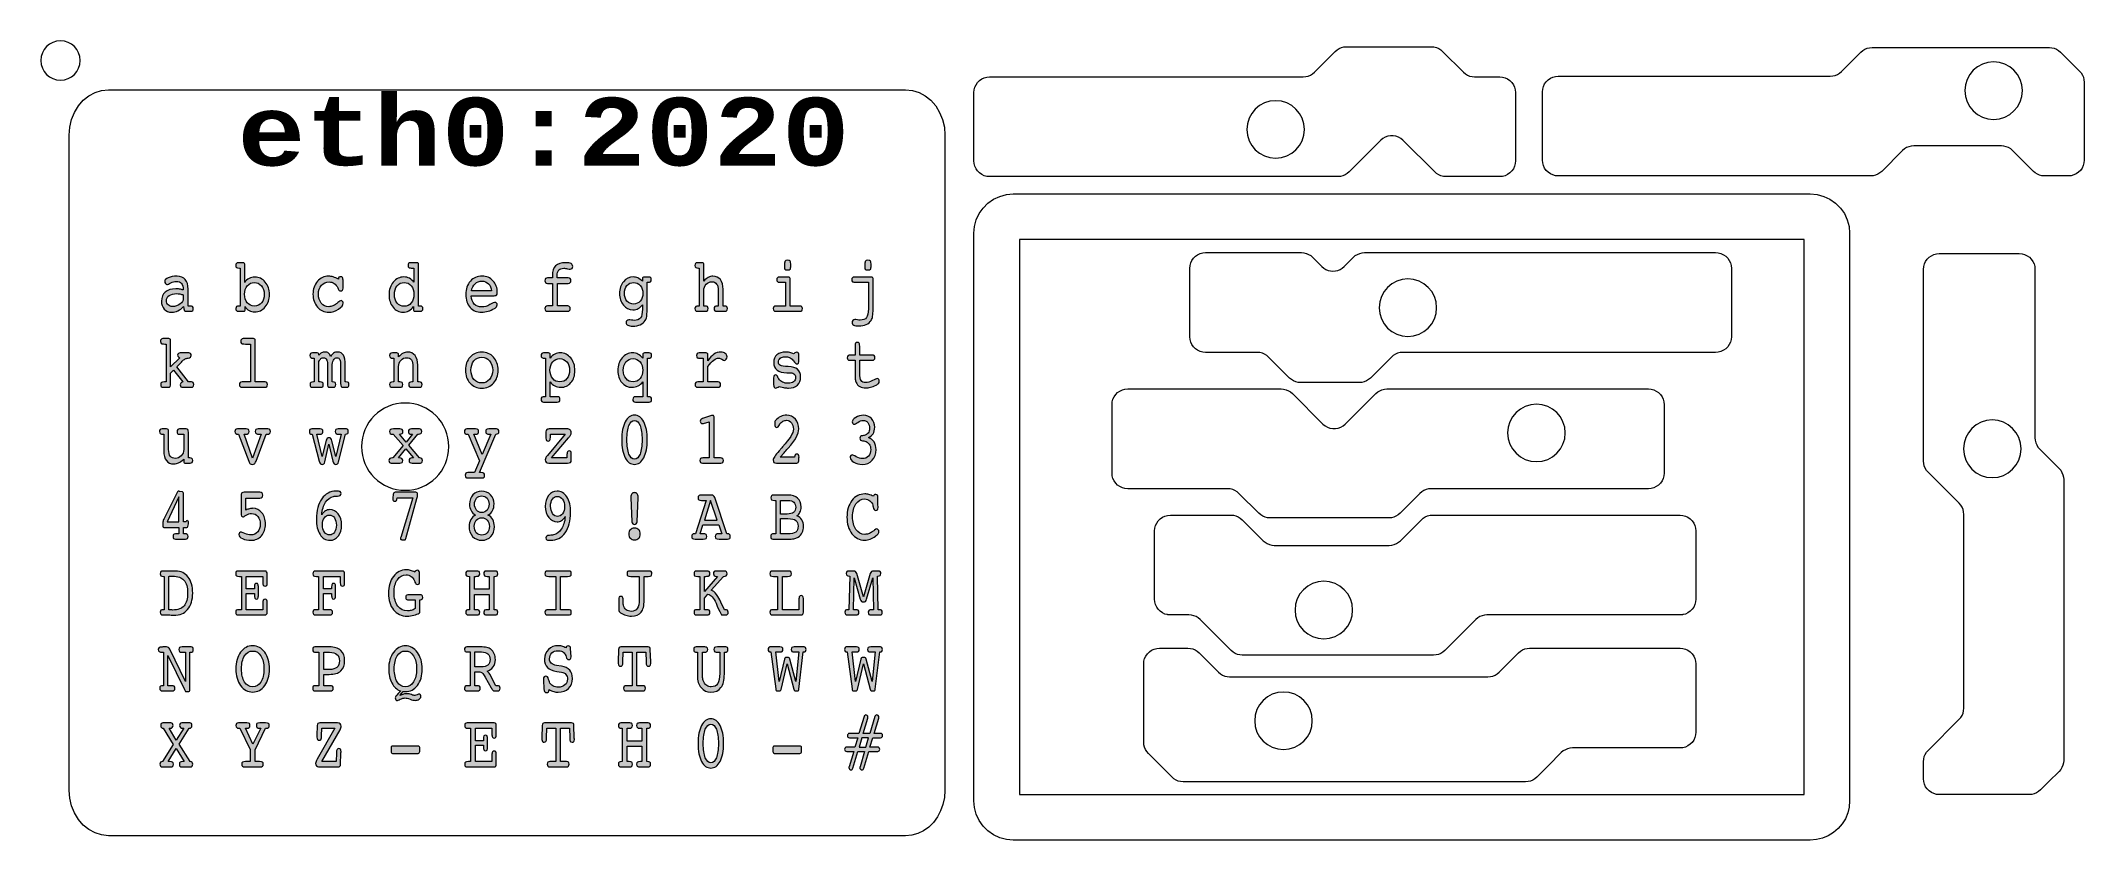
# Model space of a CAD drawing. Header units: inches. Extents: x 3 to 262, y 196 to 297.
import ezdxf

# ---------------------------------------------------------------- set-up
doc = ezdxf.new("R2010")
doc.units = ezdxf.units.IN
doc.header["$MEASUREMENT"] = 0
doc.layers.add('Engrave', color=7, linetype='Continuous')
doc.layers.add('LaserCut', color=7, linetype='Continuous')

msp = doc.modelspace()

# ---------------------------------------------------------------- texts
at = {"layer": 'Engrave', "color": 7, "true_color": 0xffffff, "insert": (27.5, 281.5), "char_height": 8.636, "attachment_point": 7}
msp.add_mtext('\\fCourier New|b1|i0|c0|p34;\\W1;eth0:2020', dxfattribs=at)

# ---------------------------------------------------------------- blocks, each defined once
blk = doc.blocks.new('block 2')
at = {"layer": 'LaserCut', "color": 7, "lineweight": 9, "true_color": 0xffffff}
blk.add_lwpolyline([(213.01, 209.51), (212.98, 209.17), (212.89, 208.83), (212.74, 208.51), (212.54, 208.23), (212.29, 207.98), (212.01, 207.78), (211.69, 207.63), (211.35, 207.54), (211.01, 207.51), (197.31, 207.51), (197, 207.49), (196.7, 207.41), (196.41, 207.29), (196.14, 207.13), (195.9, 206.93), (194.28, 205.3), (192.77, 203.8), (192.53, 203.59), (192.27, 203.43), (191.98, 203.31), (191.67, 203.24), (191.36, 203.21), (147.79, 203.21), (147.48, 203.24), (147.18, 203.31), (146.89, 203.43), (146.62, 203.59), (146.38, 203.8), (145.13, 205.05), (143.37, 206.81), (143.16, 207.05), (143, 207.32), (142.88, 207.61), (142.81, 207.91), (142.78, 208.22), (142.78, 218.21), (142.81, 218.56), (142.9, 218.9), (143.05, 219.21), (143.25, 219.5), (143.5, 219.74), (143.78, 219.94), (144.1, 220.09), (144.44, 220.18), (144.78, 220.21), (148.4, 220.21), (148.72, 220.19), (149.02, 220.11), (149.31, 219.99), (149.58, 219.83), (149.82, 219.63), (152.3, 217.15), (152.54, 216.94), (152.8, 216.78), (153.09, 216.66), (153.4, 216.59), (153.71, 216.56), (186.56, 216.56), (186.88, 216.59), (187.18, 216.66), (187.47, 216.78), (187.74, 216.94), (187.98, 217.15), (190.46, 219.63), (190.69, 219.83), (190.96, 219.99), (191.25, 220.11), (191.56, 220.19), (191.87, 220.21), (211.01, 220.21), (211.35, 220.18), (211.69, 220.09), (212.01, 219.94), (212.29, 219.74), (212.54, 219.5), (212.74, 219.21), (212.89, 218.9), (212.98, 218.56), (213.01, 218.21), (213.01, 209.51), (213.01, 209.51)], dxfattribs=at)
blk.add_open_spline([(156.9, 210.97), (156.9, 212.99), (158.54, 214.63), (160.56, 214.63), (162.58, 214.63), (164.22, 212.99), (164.22, 210.97), (164.22, 208.95), (162.58, 207.31), (160.56, 207.31), (158.54, 207.31), (156.9, 208.95), (156.9, 210.97), (156.9, 210.97), (156.9, 210.97), (156.9, 210.97)], degree=3, knots=[0, 0, 0, 0, 1, 1, 1, 2, 2, 2, 3, 3, 3, 4, 4, 4, 5, 5, 5, 5], dxfattribs=at)
blk = doc.blocks.new('block 3')
at = {"layer": 'LaserCut', "color": 7, "lineweight": 9, "true_color": 0xffffff}
blk.add_lwpolyline([(148.67, 259.5), (148.64, 259.85), (148.64, 268.55), (148.67, 268.9), (148.76, 269.23), (148.91, 269.55), (149.1, 269.83), (149.35, 270.08), (149.64, 270.28), (149.95, 270.43), (150.29, 270.52), (150.64, 270.55), (162.84, 270.55), (163.15, 270.52), (163.46, 270.45), (163.5, 270.43), (163.75, 270.33), (164.02, 270.17), (164.26, 269.96), (165.44, 268.78), (165.68, 268.57), (165.95, 268.41), (166.24, 268.29), (166.54, 268.22), (166.85, 268.19), (167.17, 268.22), (167.47, 268.29), (167.76, 268.41), (168.03, 268.57), (168.27, 268.78), (169.45, 269.96), (169.69, 270.17), (169.96, 270.33), (170.25, 270.45), (170.55, 270.52), (170.87, 270.55), (215.53, 270.55), (215.87, 270.52), (216.21, 270.43), (216.53, 270.28), (216.81, 270.08), (217.06, 269.83), (217.26, 269.55), (217.41, 269.23), (217.5, 268.9), (217.53, 268.55), (217.53, 259.85), (217.5, 259.5), (217.41, 259.16), (217.26, 258.85), (217.06, 258.56), (216.81, 258.32), (216.53, 258.12), (216.21, 257.97), (215.87, 257.88), (215.53, 257.85), (175.7, 257.85), (175.39, 257.82), (175.08, 257.75), (174.79, 257.63), (174.53, 257.47), (174.29, 257.26), (171.62, 254.59), (171.38, 254.39), (171.11, 254.23), (170.82, 254.1), (170.52, 254.03), (170.21, 254.01), (162.75, 254.01), (162.43, 254.03), (162.13, 254.1), (161.84, 254.23), (161.57, 254.39), (161.33, 254.59), (158.66, 257.26), (158.42, 257.47), (158.16, 257.63), (157.87, 257.75), (157.56, 257.82), (157.25, 257.85), (150.64, 257.85), (150.29, 257.88), (149.95, 257.97), (149.64, 258.12), (149.35, 258.32), (149.1, 258.56), (148.91, 258.85), (148.76, 259.16), (148.67, 259.5), (148.67, 259.5)], dxfattribs=at)
blk.add_open_spline([(176.38, 267.2), (178.4, 267.2), (180.04, 265.56), (180.04, 263.54), (180.04, 261.52), (178.4, 259.88), (176.38, 259.88), (174.36, 259.88), (172.72, 261.52), (172.72, 263.54), (172.72, 265.56), (174.36, 267.2), (176.38, 267.2), (176.38, 267.2), (176.38, 267.2), (176.38, 267.2)], degree=3, knots=[0, 0, 0, 0, 1, 1, 1, 2, 2, 2, 3, 3, 3, 4, 4, 4, 5, 5, 5, 5], dxfattribs=at)
blk = doc.blocks.new('block 4')
at = {"layer": 'LaserCut', "color": 7, "lineweight": 9, "true_color": 0xffffff}
blk.add_lwpolyline([(144.17, 226.44), (144.17, 235.15), (144.2, 235.49), (144.29, 235.83), (144.43, 236.14), (144.63, 236.43), (144.88, 236.68), (145.17, 236.88), (145.48, 237.02), (145.82, 237.11), (145.82, 237.11), (146.17, 237.15), (153.89, 237.15), (154.2, 237.12), (154.51, 237.05), (154.8, 236.93), (155.06, 236.76), (155.3, 236.56), (157.97, 233.89), (158.21, 233.69), (158.48, 233.52), (158.77, 233.4), (159.07, 233.33), (159.39, 233.3), (174.01, 233.3), (174.33, 233.33), (174.63, 233.4), (174.92, 233.52), (175.19, 233.69), (175.43, 233.89), (178.1, 236.56), (178.34, 236.76), (178.6, 236.93), (178.89, 237.05), (179.2, 237.12), (179.51, 237.15), (211.01, 237.15), (211.35, 237.11), (211.35, 237.11), (211.69, 237.02), (212.01, 236.88), (212.29, 236.68), (212.54, 236.43), (212.74, 236.14), (212.89, 235.83), (212.98, 235.49), (213.01, 235.15), (213.01, 226.44), (212.98, 226.1), (212.89, 225.76), (212.74, 225.45), (212.54, 225.16), (212.29, 224.91), (212.01, 224.71), (211.69, 224.56), (211.35, 224.48), (211.35, 224.47), (211.01, 224.45), (186.43, 224.45), (186.12, 224.42), (185.82, 224.35), (185.53, 224.23), (185.26, 224.06), (185.02, 223.86), (181.07, 219.91), (180.83, 219.7), (180.56, 219.54), (180.27, 219.42), (179.97, 219.35), (179.65, 219.32), (155.32, 219.32), (155.01, 219.35), (154.7, 219.42), (154.41, 219.54), (154.15, 219.7), (153.91, 219.91), (149.95, 223.86), (149.72, 224.06), (149.45, 224.23), (149.16, 224.35), (148.85, 224.42), (148.54, 224.45), (146.17, 224.45), (145.82, 224.47), (145.82, 224.48), (145.48, 224.56), (145.17, 224.71), (144.88, 224.91), (144.63, 225.16), (144.43, 225.45), (144.29, 225.76), (144.2, 226.1), (144.17, 226.44), (144.17, 226.44)], dxfattribs=at)
blk.add_open_spline([(165.69, 228.73), (167.71, 228.73), (169.35, 227.09), (169.35, 225.07), (169.35, 223.05), (167.71, 221.41), (165.69, 221.41), (163.67, 221.41), (162.03, 223.05), (162.03, 225.07), (162.03, 227.09), (163.67, 228.73), (165.69, 228.73), (165.69, 228.73), (165.69, 228.73), (165.69, 228.73)], degree=3, knots=[0, 0, 0, 0, 1, 1, 1, 2, 2, 2, 3, 3, 3, 4, 4, 4, 5, 5, 5, 5], dxfattribs=at)
blk = doc.blocks.new('block 5')
at = {"layer": 'LaserCut', "color": 7, "lineweight": 9, "true_color": 0xffffff}
blk.add_lwpolyline([(243.63, 270.39), (243.97, 270.42), (254.15, 270.42), (254.5, 270.39), (254.83, 270.3), (255.15, 270.16), (255.43, 269.96), (255.68, 269.71), (255.88, 269.42), (256.03, 269.11), (256.12, 268.77), (256.12, 268.77), (256.15, 268.42), (256.15, 246.98), (256.17, 246.67), (256.25, 246.36), (256.37, 246.07), (256.53, 245.81), (256.73, 245.57), (259.21, 243.09), (259.42, 242.85), (259.58, 242.58), (259.7, 242.29), (259.77, 241.99), (259.8, 241.67), (259.8, 205.94), (259.77, 205.63), (259.7, 205.33), (259.58, 205.04), (259.42, 204.77), (259.21, 204.53), (257.92, 203.24), (256.85, 202.17), (256.61, 201.97), (256.35, 201.8), (256.06, 201.68), (255.75, 201.61), (255.44, 201.58), (243.97, 201.58), (243.63, 201.61), (243.29, 201.7), (242.98, 201.85), (242.69, 202.05), (242.44, 202.3), (242.24, 202.58), (242.1, 202.9), (242.01, 203.24), (242.01, 203.24), (241.98, 203.58), (241.98, 205.79), (242, 206.1), (242.07, 206.41), (242.19, 206.7), (242.36, 206.97), (242.56, 207.21), (246.51, 211.16), (246.72, 211.4), (246.88, 211.66), (247, 211.95), (247.07, 212.26), (247.1, 212.57), (247.1, 237.24), (247.07, 237.55), (247, 237.85), (246.88, 238.14), (246.72, 238.41), (246.51, 238.65), (242.56, 242.6), (242.36, 242.84), (242.19, 243.11), (242.07, 243.4), (242, 243.7), (241.98, 244.02), (241.98, 268.42), (242.01, 268.77), (242.01, 268.77), (242.1, 269.11), (242.24, 269.42), (242.44, 269.71), (242.69, 269.96), (242.98, 270.16), (243.29, 270.3), (243.63, 270.39), (243.63, 270.39)], dxfattribs=at)
blk.add_open_spline([(247.05, 245.58), (247.05, 247.6), (248.69, 249.25), (250.71, 249.25), (252.73, 249.25), (254.37, 247.61), (254.37, 245.58), (254.37, 243.56), (252.73, 241.92), (250.71, 241.92), (248.69, 241.92), (247.05, 243.56), (247.05, 245.58), (247.05, 245.58), (247.05, 245.58), (247.05, 245.58)], degree=3, knots=[0, 0, 0, 0, 1, 1, 1, 2, 2, 2, 3, 3, 3, 4, 4, 4, 5, 5, 5, 5], dxfattribs=at)
blk = doc.blocks.new('block 6')
at = {"layer": 'LaserCut', "color": 7, "lineweight": 9, "true_color": 0xffffff}
blk.add_lwpolyline([(193.51, 291.01), (193.54, 291.35), (193.63, 291.69), (193.78, 292.01), (193.98, 292.29), (194.22, 292.54), (194.51, 292.74), (194.83, 292.89), (195.16, 292.98), (195.51, 293.01), (230.11, 293.01), (230.43, 293.03), (230.73, 293.11), (231.02, 293.23), (231.29, 293.39), (231.53, 293.59), (234, 296.07), (234.24, 296.28), (234.51, 296.44), (234.8, 296.56), (235.1, 296.63), (235.42, 296.66), (257.98, 296.66), (258.29, 296.63), (258.6, 296.56), (258.89, 296.44), (259.16, 296.28), (259.4, 296.07), (260.72, 294.74), (261.81, 293.65), (262.02, 293.41), (262.18, 293.15), (262.3, 292.86), (262.37, 292.55), (262.4, 292.24), (262.4, 282.31), (262.37, 281.96), (262.28, 281.62), (262.13, 281.31), (261.93, 281.02), (261.69, 280.78), (261.4, 280.58), (261.08, 280.43), (260.75, 280.34), (260.4, 280.31), (257.36, 280.31), (257.04, 280.33), (256.74, 280.41), (256.45, 280.53), (256.18, 280.69), (255.94, 280.89), (253.3, 283.54), (253.06, 283.74), (252.79, 283.91), (252.5, 284.03), (252.19, 284.1), (251.88, 284.13), (240.72, 284.13), (240.4, 284.1), (240.1, 284.03), (239.81, 283.91), (239.54, 283.74), (239.3, 283.54), (236.66, 280.89), (236.42, 280.69), (236.15, 280.53), (235.86, 280.41), (235.56, 280.33), (235.24, 280.31), (195.51, 280.31), (195.16, 280.34), (194.83, 280.43), (194.51, 280.58), (194.22, 280.78), (193.98, 281.02), (193.78, 281.31), (193.63, 281.62), (193.54, 281.96), (193.51, 282.31), (193.51, 291.01), (193.51, 291.01)], dxfattribs=at)
blk.add_open_spline([(250.89, 294.82), (252.91, 294.82), (254.55, 293.18), (254.55, 291.16), (254.55, 289.14), (252.91, 287.5), (250.89, 287.5), (248.87, 287.5), (247.23, 289.14), (247.23, 291.16), (247.23, 293.18), (248.87, 294.82), (250.89, 294.82), (250.89, 294.82), (250.89, 294.82), (250.89, 294.82)], degree=3, knots=[0, 0, 0, 0, 1, 1, 1, 2, 2, 2, 3, 3, 3, 4, 4, 4, 5, 5, 5, 5], dxfattribs=at)
blk = doc.blocks.new('block 7')
at = {"layer": 'LaserCut', "color": 7, "lineweight": 9, "true_color": 0xffffff}
blk.add_lwpolyline([(190.04, 291.27), (190.07, 290.92), (190.07, 282.22), (190.04, 281.88), (189.95, 281.54), (189.8, 281.22), (189.6, 280.94), (189.36, 280.69), (189.07, 280.49), (188.76, 280.34), (188.42, 280.25), (188.07, 280.22), (181.21, 280.22), (180.9, 280.25), (180.59, 280.32), (180.3, 280.44), (180.03, 280.61), (179.8, 280.81), (175.76, 284.85), (175.49, 285.07), (175.19, 285.24), (174.86, 285.36), (174.52, 285.42), (174.17, 285.42), (173.83, 285.36), (173.5, 285.24), (173.2, 285.07), (172.93, 284.85), (172.01, 283.92), (168.9, 280.81), (168.66, 280.61), (168.39, 280.44), (168.1, 280.32), (167.8, 280.25), (167.48, 280.22), (123.18, 280.22), (122.84, 280.25), (122.5, 280.34), (122.18, 280.49), (121.9, 280.69), (121.65, 280.94), (121.45, 281.22), (121.3, 281.54), (121.21, 281.88), (121.18, 282.22), (121.18, 290.92), (121.21, 291.27), (121.3, 291.61), (121.45, 291.92), (121.65, 292.21), (121.9, 292.46), (122.18, 292.66), (122.5, 292.8), (122.84, 292.89), (123.18, 292.92), (163.08, 292.92), (163.39, 292.95), (163.7, 293.02), (163.99, 293.14), (164.26, 293.31), (164.49, 293.51), (167.14, 296.16), (167.38, 296.36), (167.65, 296.52), (167.94, 296.64), (168.24, 296.72), (168.56, 296.74), (179.39, 296.74), (179.7, 296.72), (180.01, 296.64), (180.3, 296.52), (180.56, 296.36), (180.8, 296.16), (183.45, 293.51), (183.69, 293.31), (183.95, 293.14), (184.24, 293.02), (184.55, 292.95), (184.86, 292.92), (188.07, 292.92), (188.42, 292.89), (188.76, 292.8), (189.07, 292.66), (189.36, 292.46), (189.6, 292.21), (189.8, 291.92), (189.95, 291.61), (190.04, 291.27), (190.04, 291.27)], dxfattribs=at)
blk.add_open_spline([(159.56, 289.88), (161.58, 289.88), (163.22, 288.24), (163.22, 286.22), (163.22, 284.2), (161.58, 282.56), (159.56, 282.56), (157.54, 282.56), (155.9, 284.2), (155.9, 286.22), (155.9, 288.24), (157.54, 289.88), (159.56, 289.88), (159.56, 289.88), (159.56, 289.88), (159.56, 289.88)], degree=3, knots=[0, 0, 0, 0, 1, 1, 1, 2, 2, 2, 3, 3, 3, 4, 4, 4, 5, 5, 5, 5], dxfattribs=at)
blk = doc.blocks.new('block 8')
at = {"layer": 'LaserCut', "color": 7, "lineweight": 9, "true_color": 0xffffff}
blk.add_lwpolyline([(173.4, 253.18), (173.71, 253.2), (206.97, 253.2), (207.32, 253.17), (207.66, 253.08), (207.97, 252.93), (208.26, 252.73), (208.51, 252.49), (208.71, 252.2), (208.85, 251.89), (208.94, 251.55), (208.97, 251.2), (208.97, 242.5), (208.94, 242.15), (208.85, 241.82), (208.71, 241.5), (208.51, 241.22), (208.26, 240.97), (207.97, 240.77), (207.66, 240.62), (207.32, 240.53), (206.97, 240.5), (179.33, 240.5), (179.02, 240.48), (178.71, 240.4), (178.42, 240.28), (178.15, 240.12), (177.91, 239.91), (175.38, 237.38), (175.14, 237.17), (174.87, 237.01), (174.58, 236.89), (174.28, 236.82), (173.96, 236.79), (158.84, 236.79), (158.53, 236.82), (158.22, 236.89), (157.93, 237.01), (157.67, 237.17), (157.43, 237.38), (154.89, 239.91), (154.65, 240.12), (154.39, 240.28), (154.1, 240.4), (153.79, 240.48), (153.48, 240.5), (140.75, 240.5), (140.4, 240.53), (140.07, 240.62), (139.75, 240.77), (139.46, 240.97), (139.22, 241.22), (139.02, 241.5), (138.87, 241.82), (138.78, 242.15), (138.75, 242.5), (138.75, 251.2), (138.78, 251.55), (138.87, 251.89), (139.02, 252.2), (139.22, 252.49), (139.46, 252.73), (139.75, 252.93), (140.07, 253.08), (140.4, 253.17), (140.75, 253.2), (160.27, 253.2), (160.58, 253.18), (160.89, 253.1), (161.18, 252.98), (161.45, 252.82), (161.69, 252.62), (165.58, 248.72), (165.84, 248.5), (166.15, 248.33), (166.47, 248.21), (166.82, 248.15), (167.17, 248.15), (167.51, 248.21), (167.84, 248.33), (168.14, 248.5), (168.41, 248.72), (172.3, 252.62), (172.54, 252.82), (172.8, 252.98), (173.09, 253.1), (173.4, 253.18), (173.4, 253.18)], dxfattribs=at)
blk.add_open_spline([(189.07, 247.61), (189.07, 249.63), (190.72, 251.27), (192.74, 251.27), (194.76, 251.27), (196.4, 249.63), (196.4, 247.61), (196.4, 245.59), (194.76, 243.95), (192.74, 243.95), (190.72, 243.95), (189.07, 245.59), (189.07, 247.61), (189.07, 247.61), (189.07, 247.61), (189.07, 247.61)], degree=3, knots=[0, 0, 0, 0, 1, 1, 1, 2, 2, 2, 3, 3, 3, 4, 4, 4, 5, 5, 5, 5], dxfattribs=at)
blk = doc.blocks.new('block 9')
at = {"layer": 'LaserCut', "color": 7, "lineweight": 9, "true_color": 0xffffff}
for points in [[(126.18, 195.78), (125.31, 195.86), (124.47, 196.09), (123.68, 196.45), (122.97, 196.95), (122.35, 197.57), (121.85, 198.28), (121.48, 199.07), (121.26, 199.92), (121.18, 200.78), (121.18, 273.01), (121.26, 273.88), (121.48, 274.72), (121.85, 275.51), (122.35, 276.22), (122.97, 276.84), (123.68, 277.34), (124.47, 277.71), (125.31, 277.93), (126.18, 278.01), (227.57, 278.01), (228.44, 277.93), (229.28, 277.71), (230.07, 277.34), (230.79, 276.84), (231.4, 276.22), (231.9, 275.51), (232.27, 274.72), (232.5, 273.88), (232.57, 273.01), (232.57, 200.78), (232.51, 200), (232.33, 199.24), (232.03, 198.51), (231.62, 197.84), (231.11, 197.25), (230.51, 196.74), (229.84, 196.33), (229.12, 196.03), (228.35, 195.85), (227.57, 195.78), (126.18, 195.78)], [(226.77, 272.21), (126.98, 272.21), (126.98, 201.58), (226.77, 201.58), (226.77, 272.21), (226.77, 272.21)]]:
    blk.add_lwpolyline(points, dxfattribs=at)

# ---------------------------------------------------------------- hatches: boundary and pattern name
at = {"layer": 'Engrave', "true_color": 0xffffff}
h = msp.add_hatch(color=7, dxfattribs=at)
h.dxf.hatch_style = 2
edge = h.paths.add_edge_path()
edge.add_spline(control_points=[(29.66, 263.74), (30.03, 263.74), (30.33, 263.88), (30.56, 264.16), (30.8, 264.44), (30.91, 264.8), (30.91, 265.25), (30.91, 265.69), (30.79, 266.05), (30.56, 266.33), (30.32, 266.61), (30.02, 266.75), (29.66, 266.75), (29.29, 266.75), (28.99, 266.61), (28.76, 266.33), (28.53, 266.05), (28.41, 265.69), (28.41, 265.25), (28.41, 264.81), (28.53, 264.45), (28.76, 264.16), (28.99, 263.88), (29.29, 263.74), (29.66, 263.74), (29.66, 263.74), (29.66, 263.74), (29.66, 263.74)], knot_values=[0, 0, 0, 0, 1, 1, 1, 2, 2, 2, 3, 3, 3, 4, 4, 4, 5, 5, 5, 6, 6, 6, 7, 7, 7, 8, 8, 8, 9, 9, 9, 9], degree=3, periodic=1)
edge = h.paths.add_edge_path()
edge.add_spline(control_points=[(28.43, 266.76), (28.57, 266.98), (28.76, 267.15), (28.98, 267.27), (29.2, 267.38), (29.45, 267.44), (29.73, 267.44), (30.26, 267.44), (30.7, 267.23), (31.05, 266.8), (31.41, 266.38), (31.58, 265.85), (31.58, 265.22), (31.58, 264.6), (31.4, 264.08), (31.04, 263.64), (30.68, 263.21), (30.24, 263), (29.71, 263), (29.44, 263), (29.2, 263.06), (28.99, 263.17), (28.78, 263.29), (28.62, 263.46), (28.48, 263.7), (28.48, 263.7), (28.48, 263.32), (28.48, 263.32), (28.48, 263.24), (28.47, 263.18), (28.45, 263.14), (28.42, 263.1), (28.38, 263.08), (28.32, 263.08), (28.32, 263.08), (27.6, 263.08), (27.6, 263.08), (27.5, 263.08), (27.42, 263.11), (27.37, 263.17), (27.32, 263.22), (27.3, 263.31), (27.3, 263.42), (27.3, 263.55), (27.33, 263.63), (27.39, 263.68), (27.45, 263.72), (27.57, 263.75), (27.75, 263.75), (27.75, 263.75), (27.83, 263.75), (27.83, 263.75), (27.83, 263.75), (27.83, 268.58), (27.83, 268.58), (27.83, 268.58), (27.75, 268.58), (27.75, 268.58), (27.57, 268.58), (27.45, 268.6), (27.39, 268.65), (27.32, 268.7), (27.29, 268.79), (27.29, 268.92), (27.29, 269.03), (27.31, 269.12), (27.37, 269.17), (27.42, 269.23), (27.5, 269.26), (27.6, 269.26), (27.6, 269.26), (28.2, 269.26), (28.2, 269.26), (28.28, 269.26), (28.34, 269.24), (28.37, 269.21), (28.41, 269.18), (28.43, 269.13), (28.43, 269.06), (28.43, 269.06), (28.43, 266.76), (28.43, 266.76), (28.43, 266.76), (28.43, 266.76), (28.43, 266.76)], knot_values=[0, 0, 0, 0, 1, 1, 1, 2, 2, 2, 3, 3, 3, 4, 4, 4, 5, 5, 5, 6, 6, 6, 7, 7, 7, 8, 8, 8, 9, 9, 9, 10, 10, 10, 11, 11, 11, 12, 12, 12, 13, 13, 13, 14, 14, 14, 15, 15, 15, 16, 16, 16, 17, 17, 17, 18, 18, 18, 19, 19, 19, 20, 20, 20, 21, 21, 21, 22, 22, 22, 23, 23, 23, 24, 24, 24, 25, 25, 25, 26, 26, 26, 27, 27, 27, 28, 28, 28, 28], degree=3, periodic=1)
h = msp.add_hatch(color=7, dxfattribs=at)
h.dxf.hatch_style = 2
edge = h.paths.add_edge_path()
edge.add_spline(control_points=[(50.06, 263.08), (50, 263.08), (49.97, 263.1), (49.94, 263.13), (49.92, 263.17), (49.91, 263.23), (49.91, 263.32), (49.91, 263.32), (49.91, 263.71), (49.91, 263.71), (49.75, 263.47), (49.55, 263.29), (49.32, 263.16), (49.08, 263.03), (48.82, 262.96), (48.55, 262.96), (48.05, 262.96), (47.63, 263.18), (47.3, 263.6), (46.96, 264.02), (46.79, 264.55), (46.79, 265.18), (46.79, 265.83), (46.97, 266.37), (47.33, 266.8), (47.69, 267.23), (48.13, 267.45), (48.67, 267.45), (48.94, 267.45), (49.18, 267.39), (49.4, 267.28), (49.62, 267.16), (49.8, 266.99), (49.96, 266.77), (49.96, 266.77), (49.96, 268.58), (49.96, 268.58), (49.96, 268.58), (49.75, 268.58), (49.75, 268.58), (49.52, 268.58), (49.37, 268.6), (49.3, 268.65), (49.24, 268.7), (49.2, 268.79), (49.2, 268.92), (49.2, 269.03), (49.23, 269.12), (49.28, 269.17), (49.34, 269.23), (49.42, 269.26), (49.52, 269.26), (49.52, 269.26), (50.33, 269.26), (50.33, 269.26), (50.41, 269.26), (50.46, 269.24), (50.5, 269.21), (50.54, 269.18), (50.55, 269.13), (50.55, 269.06), (50.55, 269.06), (50.55, 263.75), (50.55, 263.75), (50.55, 263.75), (50.73, 263.75), (50.73, 263.75), (50.86, 263.75), (50.95, 263.72), (51.01, 263.67), (51.07, 263.62), (51.1, 263.54), (51.1, 263.42), (51.1, 263.32), (51.07, 263.23), (51.02, 263.17), (50.97, 263.11), (50.91, 263.08), (50.82, 263.08), (50.82, 263.08), (50.06, 263.08), (50.06, 263.08), (50.06, 263.08), (50.06, 263.08), (50.06, 263.08)], knot_values=[0, 0, 0, 0, 1, 1, 1, 2, 2, 2, 3, 3, 3, 4, 4, 4, 5, 5, 5, 6, 6, 6, 7, 7, 7, 8, 8, 8, 9, 9, 9, 10, 10, 10, 11, 11, 11, 12, 12, 12, 13, 13, 13, 14, 14, 14, 15, 15, 15, 16, 16, 16, 17, 17, 17, 18, 18, 18, 19, 19, 19, 20, 20, 20, 21, 21, 21, 22, 22, 22, 23, 23, 23, 24, 24, 24, 25, 25, 25, 26, 26, 26, 27, 27, 27, 28, 28, 28, 28], degree=3, periodic=1)
edge = h.paths.add_edge_path()
edge.add_spline(control_points=[(47.47, 265.2), (47.47, 264.77), (47.59, 264.41), (47.82, 264.13), (48.06, 263.86), (48.36, 263.72), (48.72, 263.72), (49.08, 263.72), (49.38, 263.86), (49.61, 264.15), (49.85, 264.44), (49.96, 264.8), (49.96, 265.25), (49.96, 265.69), (49.85, 266.05), (49.62, 266.33), (49.38, 266.61), (49.08, 266.75), (48.72, 266.75), (48.34, 266.75), (48.04, 266.61), (47.82, 266.32), (47.59, 266.04), (47.47, 265.66), (47.47, 265.2), (47.47, 265.2), (47.47, 265.2), (47.47, 265.2)], knot_values=[0, 0, 0, 0, 1, 1, 1, 2, 2, 2, 3, 3, 3, 4, 4, 4, 5, 5, 5, 6, 6, 6, 7, 7, 7, 8, 8, 8, 9, 9, 9, 9], degree=3, periodic=1)
h = msp.add_hatch(color=7, dxfattribs=at)
h.dxf.hatch_style = 2
edge = h.paths.add_edge_path()
edge.add_spline(control_points=[(69.51, 263.76), (69.62, 263.76), (69.7, 263.73), (69.76, 263.67), (69.82, 263.62), (69.84, 263.53), (69.84, 263.42), (69.84, 263.31), (69.82, 263.22), (69.76, 263.17), (69.71, 263.11), (69.63, 263.08), (69.53, 263.08), (69.53, 263.08), (66.94, 263.08), (66.94, 263.08), (66.84, 263.08), (66.75, 263.11), (66.7, 263.17), (66.64, 263.22), (66.61, 263.31), (66.61, 263.42), (66.61, 263.53), (66.64, 263.62), (66.69, 263.67), (66.75, 263.73), (66.83, 263.76), (66.93, 263.76), (66.93, 263.76), (67.6, 263.76), (67.6, 263.76), (67.6, 263.76), (67.6, 266.64), (67.6, 266.64), (67.6, 266.64), (66.95, 266.64), (66.95, 266.64), (66.84, 266.64), (66.76, 266.67), (66.7, 266.73), (66.64, 266.79), (66.61, 266.87), (66.61, 266.98), (66.61, 267.1), (66.64, 267.18), (66.7, 267.24), (66.75, 267.3), (66.83, 267.32), (66.94, 267.32), (66.94, 267.32), (67.56, 267.32), (67.56, 267.32), (67.56, 267.32), (67.56, 267.64), (67.56, 267.64), (67.56, 268.21), (67.7, 268.63), (67.97, 268.88), (68.24, 269.14), (68.68, 269.27), (69.28, 269.27), (69.58, 269.27), (69.8, 269.23), (69.94, 269.15), (70.08, 269.07), (70.15, 268.95), (70.15, 268.78), (70.15, 268.68), (70.12, 268.6), (70.06, 268.54), (70, 268.48), (69.92, 268.45), (69.83, 268.45), (69.78, 268.45), (69.66, 268.47), (69.48, 268.5), (69.3, 268.54), (69.15, 268.56), (69.02, 268.56), (68.72, 268.56), (68.51, 268.49), (68.38, 268.34), (68.25, 268.19), (68.18, 267.94), (68.18, 267.59), (68.18, 267.59), (68.18, 267.32), (68.18, 267.32), (68.18, 267.32), (69.58, 267.32), (69.58, 267.32), (69.69, 267.32), (69.77, 267.3), (69.83, 267.24), (69.89, 267.18), (69.92, 267.1), (69.92, 266.98), (69.92, 266.88), (69.89, 266.79), (69.83, 266.73), (69.77, 266.67), (69.69, 266.64), (69.59, 266.64), (69.59, 266.64), (68.22, 266.64), (68.22, 266.64), (68.22, 266.64), (68.22, 263.76), (68.22, 263.76), (68.22, 263.76), (69.51, 263.76), (69.51, 263.76), (69.51, 263.76), (69.51, 263.76), (69.51, 263.76)], knot_values=[0, 0, 0, 0, 1, 1, 1, 2, 2, 2, 3, 3, 3, 4, 4, 4, 5, 5, 5, 6, 6, 6, 7, 7, 7, 8, 8, 8, 9, 9, 9, 10, 10, 10, 11, 11, 11, 12, 12, 12, 13, 13, 13, 14, 14, 14, 15, 15, 15, 16, 16, 16, 17, 17, 17, 18, 18, 18, 19, 19, 19, 20, 20, 20, 21, 21, 21, 22, 22, 22, 23, 23, 23, 24, 24, 24, 25, 25, 25, 26, 26, 26, 27, 27, 27, 28, 28, 28, 29, 29, 29, 30, 30, 30, 31, 31, 31, 32, 32, 32, 33, 33, 33, 34, 34, 34, 35, 35, 35, 36, 36, 36, 37, 37, 37, 38, 38, 38, 38], degree=3, periodic=1)
h = msp.add_hatch(color=7, dxfattribs=at)
h.dxf.hatch_style = 2
edge = h.paths.add_edge_path()
edge.add_spline(control_points=[(86.23, 263.75), (86.23, 263.75), (86.23, 268.58), (86.23, 268.58), (86.23, 268.58), (86.16, 268.58), (86.16, 268.58), (85.98, 268.58), (85.86, 268.6), (85.79, 268.65), (85.72, 268.7), (85.69, 268.79), (85.69, 268.92), (85.69, 269.03), (85.72, 269.12), (85.77, 269.17), (85.82, 269.23), (85.9, 269.26), (86.01, 269.26), (86.01, 269.26), (86.61, 269.26), (86.61, 269.26), (86.68, 269.26), (86.73, 269.24), (86.77, 269.21), (86.81, 269.17), (86.83, 269.12), (86.83, 269.06), (86.83, 269.06), (86.83, 266.93), (86.83, 266.93), (87.02, 267.14), (87.21, 267.3), (87.4, 267.4), (87.59, 267.5), (87.79, 267.55), (87.99, 267.55), (88.39, 267.55), (88.7, 267.41), (88.93, 267.11), (89.16, 266.82), (89.27, 266.41), (89.27, 265.88), (89.27, 265.88), (89.27, 263.75), (89.27, 263.75), (89.27, 263.75), (89.46, 263.75), (89.46, 263.75), (89.59, 263.75), (89.68, 263.72), (89.74, 263.67), (89.8, 263.62), (89.83, 263.54), (89.83, 263.42), (89.83, 263.31), (89.8, 263.22), (89.75, 263.17), (89.7, 263.11), (89.62, 263.08), (89.51, 263.08), (89.51, 263.08), (88.46, 263.08), (88.46, 263.08), (88.34, 263.08), (88.25, 263.11), (88.21, 263.16), (88.17, 263.2), (88.14, 263.29), (88.14, 263.42), (88.14, 263.55), (88.17, 263.63), (88.22, 263.68), (88.28, 263.72), (88.38, 263.75), (88.53, 263.75), (88.53, 263.75), (88.67, 263.75), (88.67, 263.75), (88.67, 263.75), (88.67, 265.71), (88.67, 265.71), (88.67, 266.08), (88.6, 266.36), (88.46, 266.55), (88.32, 266.75), (88.12, 266.84), (87.85, 266.84), (87.58, 266.84), (87.34, 266.73), (87.14, 266.52), (86.93, 266.3), (86.83, 266.03), (86.83, 265.71), (86.83, 265.71), (86.83, 263.75), (86.83, 263.75), (86.83, 263.75), (86.97, 263.75), (86.97, 263.75), (87.13, 263.75), (87.23, 263.72), (87.29, 263.68), (87.34, 263.63), (87.37, 263.54), (87.37, 263.42), (87.37, 263.29), (87.35, 263.2), (87.31, 263.16), (87.26, 263.11), (87.18, 263.08), (87.06, 263.08), (87.06, 263.08), (86.01, 263.08), (86.01, 263.08), (85.9, 263.08), (85.83, 263.11), (85.77, 263.17), (85.72, 263.22), (85.7, 263.31), (85.7, 263.42), (85.7, 263.55), (85.73, 263.63), (85.79, 263.68), (85.85, 263.72), (85.97, 263.75), (86.15, 263.75), (86.15, 263.75), (86.23, 263.75), (86.23, 263.75), (86.23, 263.75), (86.23, 263.75), (86.23, 263.75)], knot_values=[0, 0, 0, 0, 1, 1, 1, 2, 2, 2, 3, 3, 3, 4, 4, 4, 5, 5, 5, 6, 6, 6, 7, 7, 7, 8, 8, 8, 9, 9, 9, 10, 10, 10, 11, 11, 11, 12, 12, 12, 13, 13, 13, 14, 14, 14, 15, 15, 15, 16, 16, 16, 17, 17, 17, 18, 18, 18, 19, 19, 19, 20, 20, 20, 21, 21, 21, 22, 22, 22, 23, 23, 23, 24, 24, 24, 25, 25, 25, 26, 26, 26, 27, 27, 27, 28, 28, 28, 29, 29, 29, 30, 30, 30, 31, 31, 31, 32, 32, 32, 33, 33, 33, 34, 34, 34, 35, 35, 35, 36, 36, 36, 37, 37, 37, 38, 38, 38, 39, 39, 39, 40, 40, 40, 41, 41, 41, 42, 42, 42, 43, 43, 43, 44, 44, 44, 44], degree=3, periodic=1)
h = msp.add_hatch(color=7, dxfattribs=at)
h.dxf.hatch_style = 2
edge = h.paths.add_edge_path()
edge.add_spline(control_points=[(97.07, 268.8), (97.07, 269.14), (97.1, 269.35), (97.15, 269.44), (97.2, 269.53), (97.31, 269.57), (97.48, 269.57), (97.64, 269.57), (97.75, 269.54), (97.8, 269.46), (97.85, 269.39), (97.88, 269.21), (97.88, 268.94), (97.88, 268.67), (97.86, 268.5), (97.81, 268.43), (97.76, 268.37), (97.65, 268.34), (97.48, 268.34), (97.31, 268.34), (97.2, 268.37), (97.15, 268.43), (97.1, 268.49), (97.07, 268.61), (97.07, 268.8), (97.07, 268.8), (97.07, 268.8), (97.07, 268.8)], knot_values=[0, 0, 0, 0, 1, 1, 1, 2, 2, 2, 3, 3, 3, 4, 4, 4, 5, 5, 5, 6, 6, 6, 7, 7, 7, 8, 8, 8, 9, 9, 9, 9], degree=3, periodic=1)
edge = h.paths.add_edge_path()
edge.add_spline(control_points=[(97.8, 263.75), (97.8, 263.75), (99.07, 263.75), (99.07, 263.75), (99.17, 263.75), (99.25, 263.72), (99.3, 263.67), (99.35, 263.62), (99.37, 263.54), (99.37, 263.42), (99.37, 263.29), (99.35, 263.2), (99.3, 263.16), (99.25, 263.11), (99.17, 263.08), (99.05, 263.08), (99.05, 263.08), (95.98, 263.08), (95.98, 263.08), (95.87, 263.08), (95.79, 263.11), (95.74, 263.17), (95.69, 263.22), (95.66, 263.31), (95.66, 263.42), (95.66, 263.53), (95.69, 263.61), (95.75, 263.67), (95.8, 263.72), (95.88, 263.75), (95.99, 263.75), (95.99, 263.75), (97.2, 263.75), (97.2, 263.75), (97.2, 263.75), (97.2, 266.77), (97.2, 266.77), (97.2, 266.77), (96.43, 266.77), (96.43, 266.77), (96.32, 266.77), (96.24, 266.8), (96.18, 266.86), (96.13, 266.92), (96.1, 267), (96.1, 267.11), (96.1, 267.22), (96.12, 267.3), (96.18, 267.36), (96.23, 267.41), (96.31, 267.44), (96.41, 267.44), (96.41, 267.44), (97.57, 267.44), (97.57, 267.44), (97.64, 267.44), (97.7, 267.42), (97.74, 267.39), (97.78, 267.36), (97.8, 267.31), (97.8, 267.25), (97.8, 267.25), (97.8, 263.75), (97.8, 263.75), (97.8, 263.75), (97.8, 263.75), (97.8, 263.75)], knot_values=[0, 0, 0, 0, 1, 1, 1, 2, 2, 2, 3, 3, 3, 4, 4, 4, 5, 5, 5, 6, 6, 6, 7, 7, 7, 8, 8, 8, 9, 9, 9, 10, 10, 10, 11, 11, 11, 12, 12, 12, 13, 13, 13, 14, 14, 14, 15, 15, 15, 16, 16, 16, 17, 17, 17, 18, 18, 18, 19, 19, 19, 20, 20, 20, 21, 21, 21, 22, 22, 22, 22], degree=3, periodic=1)
h = msp.add_hatch(color=7, dxfattribs=at)
h.dxf.hatch_style = 2
edge = h.paths.add_edge_path()
edge.add_spline(control_points=[(107.29, 268.8), (107.29, 269.14), (107.32, 269.35), (107.37, 269.44), (107.42, 269.53), (107.54, 269.57), (107.71, 269.57), (107.87, 269.57), (107.97, 269.54), (108.03, 269.47), (108.08, 269.39), (108.1, 269.22), (108.1, 268.94), (108.1, 268.66), (108.08, 268.49), (108.03, 268.43), (107.98, 268.37), (107.88, 268.34), (107.71, 268.34), (107.54, 268.34), (107.42, 268.37), (107.37, 268.43), (107.32, 268.49), (107.29, 268.61), (107.29, 268.8), (107.29, 268.8), (107.29, 268.8), (107.29, 268.8)], knot_values=[0, 0, 0, 0, 1, 1, 1, 2, 2, 2, 3, 3, 3, 4, 4, 4, 5, 5, 5, 6, 6, 6, 7, 7, 7, 8, 8, 8, 9, 9, 9, 9], degree=3, periodic=1)
edge = h.paths.add_edge_path()
edge.add_spline(control_points=[(108.36, 263.36), (108.36, 262.96), (108.34, 262.66), (108.3, 262.45), (108.26, 262.24), (108.2, 262.07), (108.11, 261.93), (107.96, 261.7), (107.75, 261.52), (107.49, 261.4), (107.22, 261.28), (106.91, 261.22), (106.55, 261.22), (106.25, 261.22), (106.03, 261.26), (105.89, 261.33), (105.75, 261.4), (105.68, 261.51), (105.68, 261.66), (105.68, 261.76), (105.72, 261.85), (105.78, 261.92), (105.85, 261.99), (105.93, 262.03), (106.02, 262.03), (106.1, 262.03), (106.21, 262.02), (106.36, 262), (106.51, 261.97), (106.62, 261.96), (106.7, 261.96), (107.08, 261.96), (107.35, 262.07), (107.52, 262.28), (107.68, 262.49), (107.76, 262.86), (107.76, 263.38), (107.76, 263.38), (107.76, 266.77), (107.76, 266.77), (107.76, 266.77), (106.22, 266.77), (106.22, 266.77), (105.96, 266.77), (105.8, 266.8), (105.74, 266.84), (105.67, 266.89), (105.64, 266.98), (105.64, 267.11), (105.64, 267.22), (105.67, 267.3), (105.72, 267.36), (105.77, 267.41), (105.85, 267.44), (105.96, 267.44), (105.96, 267.44), (108.13, 267.44), (108.13, 267.44), (108.2, 267.44), (108.26, 267.42), (108.3, 267.39), (108.34, 267.36), (108.36, 267.31), (108.36, 267.25), (108.36, 267.25), (108.36, 263.36), (108.36, 263.36), (108.36, 263.36), (108.36, 263.36), (108.36, 263.36)], knot_values=[0, 0, 0, 0, 1, 1, 1, 2, 2, 2, 3, 3, 3, 4, 4, 4, 5, 5, 5, 6, 6, 6, 7, 7, 7, 8, 8, 8, 9, 9, 9, 10, 10, 10, 11, 11, 11, 12, 12, 12, 13, 13, 13, 14, 14, 14, 15, 15, 15, 16, 16, 16, 17, 17, 17, 18, 18, 18, 19, 19, 19, 20, 20, 20, 21, 21, 21, 22, 22, 22, 23, 23, 23, 23], degree=3, periodic=1)
h = msp.add_hatch(color=7, dxfattribs=at)
h.dxf.hatch_style = 2
edge = h.paths.add_edge_path()
edge.add_spline(control_points=[(20.61, 265.17), (20.46, 265.22), (20.32, 265.27), (20.19, 265.29), (20.05, 265.32), (19.92, 265.33), (19.78, 265.33), (19.38, 265.33), (19.06, 265.25), (18.82, 265.09), (18.59, 264.92), (18.47, 264.7), (18.47, 264.43), (18.47, 264.21), (18.54, 264.04), (18.69, 263.9), (18.84, 263.76), (19.02, 263.69), (19.25, 263.69), (19.58, 263.69), (19.9, 263.8), (20.18, 264), (20.47, 264.21), (20.61, 264.43), (20.61, 264.66), (20.61, 264.66), (20.61, 265.17), (20.61, 265.17), (20.61, 265.17), (20.61, 265.17), (20.61, 265.17)], knot_values=[0, 0, 0, 0, 1, 1, 1, 2, 2, 2, 3, 3, 3, 4, 4, 4, 5, 5, 5, 6, 6, 6, 7, 7, 7, 8, 8, 8, 9, 9, 9, 10, 10, 10, 10], degree=3, periodic=1)
edge = h.paths.add_edge_path()
edge.add_spline(control_points=[(20.64, 263.68), (20.43, 263.45), (20.19, 263.27), (19.94, 263.15), (19.68, 263.03), (19.42, 262.96), (19.15, 262.96), (18.76, 262.96), (18.44, 263.1), (18.2, 263.36), (17.96, 263.62), (17.84, 263.96), (17.84, 264.38), (17.84, 264.87), (18, 265.26), (18.32, 265.53), (18.64, 265.8), (19.09, 265.94), (19.67, 265.94), (19.82, 265.94), (19.98, 265.93), (20.13, 265.91), (20.29, 265.88), (20.45, 265.85), (20.61, 265.8), (20.61, 265.8), (20.61, 265.83), (20.61, 265.83), (20.61, 266.19), (20.54, 266.46), (20.39, 266.63), (20.25, 266.8), (20.02, 266.89), (19.72, 266.89), (19.51, 266.89), (19.28, 266.82), (19.03, 266.69), (18.78, 266.56), (18.61, 266.49), (18.53, 266.49), (18.45, 266.49), (18.39, 266.53), (18.34, 266.6), (18.29, 266.68), (18.26, 266.77), (18.26, 266.89), (18.26, 267.08), (18.41, 267.23), (18.7, 267.36), (18.99, 267.49), (19.36, 267.55), (19.82, 267.55), (20.28, 267.55), (20.63, 267.41), (20.87, 267.13), (21.1, 266.85), (21.22, 266.44), (21.22, 265.88), (21.22, 265.88), (21.22, 263.75), (21.22, 263.75), (21.22, 263.75), (21.42, 263.75), (21.42, 263.75), (21.6, 263.75), (21.73, 263.72), (21.79, 263.68), (21.85, 263.63), (21.89, 263.54), (21.89, 263.42), (21.89, 263.31), (21.86, 263.22), (21.81, 263.17), (21.75, 263.11), (21.68, 263.08), (21.57, 263.08), (21.57, 263.08), (20.95, 263.08), (20.95, 263.08), (20.88, 263.08), (20.82, 263.11), (20.77, 263.16), (20.72, 263.22), (20.69, 263.29), (20.67, 263.39), (20.67, 263.39), (20.64, 263.68), (20.64, 263.68), (20.64, 263.68), (20.64, 263.68), (20.64, 263.68)], knot_values=[0, 0, 0, 0, 1, 1, 1, 2, 2, 2, 3, 3, 3, 4, 4, 4, 5, 5, 5, 6, 6, 6, 7, 7, 7, 8, 8, 8, 9, 9, 9, 10, 10, 10, 11, 11, 11, 12, 12, 12, 13, 13, 13, 14, 14, 14, 15, 15, 15, 16, 16, 16, 17, 17, 17, 18, 18, 18, 19, 19, 19, 20, 20, 20, 21, 21, 21, 22, 22, 22, 23, 23, 23, 24, 24, 24, 25, 25, 25, 26, 26, 26, 27, 27, 27, 28, 28, 28, 29, 29, 29, 30, 30, 30, 30], degree=3, periodic=1)
h = msp.add_hatch(color=7, dxfattribs=at)
h.dxf.hatch_style = 2
edge = h.paths.add_edge_path()
edge.add_spline(control_points=[(40.35, 267.16), (40.35, 267.16), (40.35, 267.18), (40.35, 267.18), (40.35, 267.28), (40.37, 267.36), (40.42, 267.41), (40.47, 267.45), (40.55, 267.48), (40.66, 267.48), (40.76, 267.48), (40.84, 267.44), (40.88, 267.37), (40.92, 267.29), (40.94, 267.13), (40.94, 266.9), (40.94, 266.9), (40.94, 266.02), (40.94, 266.02), (40.94, 265.91), (40.91, 265.82), (40.86, 265.76), (40.81, 265.7), (40.74, 265.67), (40.64, 265.67), (40.57, 265.67), (40.51, 265.7), (40.46, 265.75), (40.4, 265.79), (40.34, 265.9), (40.27, 266.05), (40.14, 266.3), (39.99, 266.5), (39.81, 266.63), (39.63, 266.76), (39.42, 266.82), (39.19, 266.82), (38.77, 266.82), (38.44, 266.68), (38.18, 266.39), (37.93, 266.1), (37.8, 265.73), (37.8, 265.27), (37.8, 264.8), (37.92, 264.42), (38.17, 264.12), (38.41, 263.82), (38.73, 263.67), (39.12, 263.67), (39.29, 263.67), (39.46, 263.7), (39.62, 263.76), (39.78, 263.82), (39.93, 263.9), (40.07, 264.02), (40.12, 264.06), (40.19, 264.12), (40.28, 264.2), (40.45, 264.36), (40.58, 264.45), (40.68, 264.45), (40.76, 264.45), (40.83, 264.42), (40.88, 264.35), (40.93, 264.29), (40.96, 264.21), (40.96, 264.12), (40.96, 263.87), (40.76, 263.61), (40.37, 263.35), (39.97, 263.09), (39.55, 262.96), (39.11, 262.96), (38.54, 262.96), (38.06, 263.18), (37.68, 263.62), (37.3, 264.06), (37.11, 264.6), (37.11, 265.26), (37.11, 265.91), (37.3, 266.46), (37.68, 266.9), (38.06, 267.34), (38.53, 267.55), (39.1, 267.55), (39.3, 267.55), (39.5, 267.52), (39.7, 267.46), (39.91, 267.39), (40.12, 267.29), (40.35, 267.16), (40.35, 267.16), (40.35, 267.16), (40.35, 267.16)], knot_values=[0, 0, 0, 0, 1, 1, 1, 2, 2, 2, 3, 3, 3, 4, 4, 4, 5, 5, 5, 6, 6, 6, 7, 7, 7, 8, 8, 8, 9, 9, 9, 10, 10, 10, 11, 11, 11, 12, 12, 12, 13, 13, 13, 14, 14, 14, 15, 15, 15, 16, 16, 16, 17, 17, 17, 18, 18, 18, 19, 19, 19, 20, 20, 20, 21, 21, 21, 22, 22, 22, 23, 23, 23, 24, 24, 24, 25, 25, 25, 26, 26, 26, 27, 27, 27, 28, 28, 28, 29, 29, 29, 30, 30, 30, 31, 31, 31, 31], degree=3, periodic=1)
h = msp.add_hatch(color=7, dxfattribs=at)
h.dxf.hatch_style = 2
edge = h.paths.add_edge_path()
edge.add_spline(control_points=[(57.25, 265.05), (57.27, 264.6), (57.4, 264.25), (57.63, 264), (57.87, 263.76), (58.19, 263.63), (58.6, 263.63), (58.91, 263.63), (59.24, 263.73), (59.61, 263.93), (59.97, 264.13), (60.19, 264.22), (60.27, 264.22), (60.35, 264.22), (60.41, 264.19), (60.46, 264.13), (60.52, 264.08), (60.54, 264), (60.54, 263.91), (60.54, 263.82), (60.51, 263.74), (60.46, 263.66), (60.4, 263.59), (60.32, 263.51), (60.19, 263.44), (59.93, 263.29), (59.66, 263.17), (59.38, 263.09), (59.1, 263.01), (58.82, 262.96), (58.54, 262.96), (57.94, 262.96), (57.46, 263.17), (57.1, 263.58), (56.74, 264), (56.56, 264.55), (56.56, 265.23), (56.56, 265.92), (56.75, 266.49), (57.13, 266.92), (57.51, 267.35), (58.01, 267.56), (58.63, 267.56), (59.18, 267.56), (59.64, 267.36), (60.01, 266.96), (60.38, 266.56), (60.56, 266.07), (60.56, 265.5), (60.56, 265.32), (60.53, 265.2), (60.47, 265.14), (60.4, 265.08), (60.24, 265.05), (59.96, 265.05), (59.96, 265.05), (57.25, 265.05), (57.25, 265.05), (57.25, 265.05), (57.25, 265.05), (57.25, 265.05)], knot_values=[0, 0, 0, 0, 1, 1, 1, 2, 2, 2, 3, 3, 3, 4, 4, 4, 5, 5, 5, 6, 6, 6, 7, 7, 7, 8, 8, 8, 9, 9, 9, 10, 10, 10, 11, 11, 11, 12, 12, 12, 13, 13, 13, 14, 14, 14, 15, 15, 15, 16, 16, 16, 17, 17, 17, 18, 18, 18, 19, 19, 19, 20, 20, 20, 20], degree=3, periodic=1)
edge = h.paths.add_edge_path()
edge.add_spline(control_points=[(57.27, 265.67), (57.27, 265.67), (59.84, 265.67), (59.84, 265.67), (59.8, 266.05), (59.67, 266.35), (59.45, 266.58), (59.22, 266.8), (58.95, 266.92), (58.63, 266.92), (58.28, 266.92), (57.98, 266.81), (57.74, 266.59), (57.5, 266.37), (57.34, 266.06), (57.27, 265.67), (57.27, 265.67), (57.27, 265.67), (57.27, 265.67)], knot_values=[0, 0, 0, 0, 1, 1, 1, 2, 2, 2, 3, 3, 3, 4, 4, 4, 5, 5, 5, 6, 6, 6, 6], degree=3, periodic=1)
h = msp.add_hatch(color=7, dxfattribs=at)
h.dxf.hatch_style = 2
edge = h.paths.add_edge_path()
edge.add_spline(control_points=[(77.9, 266.74), (77.55, 266.74), (77.27, 266.62), (77.05, 266.36), (76.83, 266.11), (76.72, 265.78), (76.72, 265.37), (76.72, 264.97), (76.83, 264.64), (77.05, 264.39), (77.27, 264.13), (77.55, 264), (77.9, 264), (78.24, 264), (78.52, 264.13), (78.74, 264.39), (78.96, 264.64), (79.07, 264.97), (79.07, 265.37), (79.07, 265.77), (78.96, 266.1), (78.74, 266.36), (78.52, 266.61), (78.24, 266.74), (77.9, 266.74), (77.9, 266.74), (77.9, 266.74), (77.9, 266.74)], knot_values=[0, 0, 0, 0, 1, 1, 1, 2, 2, 2, 3, 3, 3, 4, 4, 4, 5, 5, 5, 6, 6, 6, 7, 7, 7, 8, 8, 8, 9, 9, 9, 9], degree=3, periodic=1)
edge = h.paths.add_edge_path()
edge.add_spline(control_points=[(79.61, 263.33), (79.61, 262.89), (79.59, 262.58), (79.56, 262.4), (79.52, 262.21), (79.46, 262.05), (79.37, 261.91), (79.22, 261.68), (79.01, 261.5), (78.75, 261.38), (78.48, 261.26), (78.17, 261.2), (77.81, 261.2), (77.51, 261.2), (77.29, 261.23), (77.15, 261.3), (77.01, 261.37), (76.94, 261.48), (76.94, 261.63), (76.94, 261.73), (76.98, 261.82), (77.04, 261.89), (77.11, 261.97), (77.19, 262), (77.28, 262), (77.35, 262), (77.46, 261.99), (77.61, 261.97), (77.76, 261.94), (77.87, 261.93), (77.95, 261.93), (78.33, 261.93), (78.61, 262.04), (78.77, 262.25), (78.94, 262.47), (79.02, 262.83), (79.02, 263.35), (79.02, 263.35), (79.02, 263.92), (79.02, 263.92), (78.86, 263.7), (78.68, 263.54), (78.49, 263.43), (78.29, 263.33), (78.07, 263.28), (77.81, 263.28), (77.32, 263.28), (76.91, 263.47), (76.59, 263.86), (76.27, 264.25), (76.11, 264.75), (76.11, 265.35), (76.11, 265.96), (76.27, 266.46), (76.61, 266.85), (76.94, 267.25), (77.35, 267.45), (77.84, 267.45), (78.04, 267.45), (78.24, 267.41), (78.43, 267.32), (78.63, 267.23), (78.82, 267.09), (79.02, 266.91), (79.02, 266.91), (79.02, 267.25), (79.02, 267.25), (79.02, 267.31), (79.04, 267.36), (79.07, 267.39), (79.11, 267.43), (79.16, 267.44), (79.24, 267.44), (79.24, 267.44), (79.84, 267.44), (79.84, 267.44), (79.94, 267.44), (80.02, 267.41), (80.07, 267.36), (80.13, 267.3), (80.15, 267.22), (80.15, 267.11), (80.15, 266.99), (80.12, 266.9), (80.05, 266.85), (79.99, 266.8), (79.87, 266.77), (79.68, 266.77), (79.68, 266.77), (79.61, 266.77), (79.61, 266.77), (79.61, 266.77), (79.61, 263.33), (79.61, 263.33), (79.61, 263.33), (79.61, 263.33), (79.61, 263.33)], knot_values=[0, 0, 0, 0, 1, 1, 1, 2, 2, 2, 3, 3, 3, 4, 4, 4, 5, 5, 5, 6, 6, 6, 7, 7, 7, 8, 8, 8, 9, 9, 9, 10, 10, 10, 11, 11, 11, 12, 12, 12, 13, 13, 13, 14, 14, 14, 15, 15, 15, 16, 16, 16, 17, 17, 17, 18, 18, 18, 19, 19, 19, 20, 20, 20, 21, 21, 21, 22, 22, 22, 23, 23, 23, 24, 24, 24, 25, 25, 25, 26, 26, 26, 27, 27, 27, 28, 28, 28, 29, 29, 29, 30, 30, 30, 31, 31, 31, 32, 32, 32, 32], degree=3, periodic=1)
h = msp.add_hatch(color=7, dxfattribs=at)
h.dxf.hatch_style = 2
edge = h.paths.add_edge_path()
edge.add_spline(control_points=[(19.01, 255.23), (19.01, 255.23), (19.01, 253.84), (19.01, 253.84), (19.01, 253.71), (18.99, 253.61), (18.95, 253.53), (18.9, 253.46), (18.85, 253.42), (18.78, 253.42), (18.78, 253.42), (18.05, 253.42), (18.05, 253.42), (17.95, 253.42), (17.87, 253.45), (17.82, 253.51), (17.76, 253.56), (17.74, 253.65), (17.74, 253.76), (17.74, 253.89), (17.77, 253.97), (17.83, 254.02), (17.89, 254.06), (18.02, 254.09), (18.23, 254.09), (18.23, 254.09), (18.42, 254.09), (18.42, 254.09), (18.42, 254.09), (18.42, 258.92), (18.42, 258.92), (18.42, 258.92), (18.25, 258.92), (18.25, 258.92), (18.03, 258.92), (17.88, 258.94), (17.82, 258.99), (17.75, 259.04), (17.72, 259.13), (17.72, 259.26), (17.72, 259.37), (17.74, 259.45), (17.8, 259.51), (17.85, 259.57), (17.93, 259.6), (18.03, 259.6), (18.03, 259.6), (18.79, 259.6), (18.79, 259.6), (18.86, 259.6), (18.91, 259.58), (18.95, 259.54), (18.99, 259.51), (19.01, 259.46), (19.01, 259.4), (19.01, 259.4), (19.01, 256.02), (19.01, 256.02), (19.01, 256.02), (20.16, 257.16), (20.16, 257.16), (20.07, 257.21), (20, 257.25), (19.96, 257.31), (19.92, 257.36), (19.9, 257.42), (19.9, 257.5), (19.9, 257.59), (19.93, 257.66), (19.99, 257.71), (20.05, 257.76), (20.13, 257.78), (20.24, 257.78), (20.24, 257.78), (21.31, 257.78), (21.31, 257.78), (21.41, 257.78), (21.49, 257.75), (21.54, 257.7), (21.59, 257.65), (21.62, 257.57), (21.62, 257.46), (21.62, 257.27), (21.49, 257.16), (21.24, 257.13), (21.19, 257.12), (21.15, 257.12), (21.12, 257.11), (21.01, 257.09), (20.89, 257.04), (20.76, 256.96), (20.63, 256.88), (20.5, 256.77), (20.37, 256.63), (20.37, 256.63), (19.8, 256.03), (19.8, 256.03), (19.8, 256.03), (21.3, 254.09), (21.3, 254.09), (21.3, 254.09), (21.64, 254.09), (21.64, 254.09), (21.75, 254.09), (21.83, 254.06), (21.88, 254.01), (21.93, 253.96), (21.95, 253.88), (21.95, 253.76), (21.95, 253.65), (21.93, 253.57), (21.87, 253.51), (21.82, 253.45), (21.74, 253.42), (21.64, 253.42), (21.64, 253.42), (20.57, 253.42), (20.57, 253.42), (20.45, 253.42), (20.37, 253.44), (20.31, 253.49), (20.26, 253.54), (20.23, 253.61), (20.23, 253.72), (20.23, 253.8), (20.26, 253.88), (20.31, 253.94), (20.36, 254), (20.44, 254.05), (20.54, 254.09), (20.54, 254.09), (19.37, 255.61), (19.37, 255.61), (19.37, 255.61), (19.01, 255.23), (19.01, 255.23), (19.01, 255.23), (19.01, 255.23), (19.01, 255.23)], knot_values=[0, 0, 0, 0, 1, 1, 1, 2, 2, 2, 3, 3, 3, 4, 4, 4, 5, 5, 5, 6, 6, 6, 7, 7, 7, 8, 8, 8, 9, 9, 9, 10, 10, 10, 11, 11, 11, 12, 12, 12, 13, 13, 13, 14, 14, 14, 15, 15, 15, 16, 16, 16, 17, 17, 17, 18, 18, 18, 19, 19, 19, 20, 20, 20, 21, 21, 21, 22, 22, 22, 23, 23, 23, 24, 24, 24, 25, 25, 25, 26, 26, 26, 27, 27, 27, 28, 28, 28, 29, 29, 29, 30, 30, 30, 31, 31, 31, 32, 32, 32, 33, 33, 33, 34, 34, 34, 35, 35, 35, 36, 36, 36, 37, 37, 37, 38, 38, 38, 39, 39, 39, 40, 40, 40, 41, 41, 41, 42, 42, 42, 43, 43, 43, 44, 44, 44, 45, 45, 45, 46, 46, 46, 46], degree=3, periodic=1)
h = msp.add_hatch(color=7, dxfattribs=at)
h.dxf.hatch_style = 2
edge = h.paths.add_edge_path()
edge.add_spline(control_points=[(29.18, 258.92), (29.18, 258.92), (28.51, 258.92), (28.51, 258.92), (28.25, 258.92), (28.09, 258.94), (28.03, 258.99), (27.96, 259.04), (27.93, 259.13), (27.93, 259.26), (27.93, 259.37), (27.96, 259.45), (28.01, 259.51), (28.07, 259.57), (28.15, 259.6), (28.25, 259.6), (28.25, 259.6), (29.55, 259.6), (29.55, 259.6), (29.62, 259.6), (29.68, 259.58), (29.72, 259.54), (29.76, 259.51), (29.78, 259.46), (29.78, 259.4), (29.78, 259.4), (29.78, 254.09), (29.78, 254.09), (29.78, 254.09), (31.02, 254.09), (31.02, 254.09), (31.12, 254.09), (31.19, 254.06), (31.24, 254.01), (31.28, 253.96), (31.31, 253.87), (31.31, 253.76), (31.31, 253.63), (31.28, 253.54), (31.24, 253.49), (31.19, 253.45), (31.11, 253.42), (30.99, 253.42), (30.99, 253.42), (28.07, 253.42), (28.07, 253.42), (27.97, 253.42), (27.89, 253.45), (27.84, 253.51), (27.78, 253.56), (27.75, 253.65), (27.75, 253.76), (27.75, 253.87), (27.78, 253.95), (27.84, 254.01), (27.89, 254.06), (27.98, 254.09), (28.09, 254.09), (28.09, 254.09), (29.18, 254.09), (29.18, 254.09), (29.18, 254.09), (29.18, 258.92), (29.18, 258.92), (29.18, 258.92), (29.18, 258.92), (29.18, 258.92)], knot_values=[0, 0, 0, 0, 1, 1, 1, 2, 2, 2, 3, 3, 3, 4, 4, 4, 5, 5, 5, 6, 6, 6, 7, 7, 7, 8, 8, 8, 9, 9, 9, 10, 10, 10, 11, 11, 11, 12, 12, 12, 13, 13, 13, 14, 14, 14, 15, 15, 15, 16, 16, 16, 17, 17, 17, 18, 18, 18, 19, 19, 19, 20, 20, 20, 21, 21, 21, 22, 22, 22, 22], degree=3, periodic=1)
h = msp.add_hatch(color=7, dxfattribs=at)
h.dxf.hatch_style = 2
edge = h.paths.add_edge_path()
edge.add_spline(control_points=[(40.62, 256.05), (40.62, 256.49), (40.59, 256.79), (40.52, 256.95), (40.46, 257.1), (40.34, 257.18), (40.18, 257.18), (39.98, 257.18), (39.83, 257.08), (39.71, 256.88), (39.6, 256.68), (39.54, 256.4), (39.54, 256.05), (39.54, 256.05), (39.54, 254.09), (39.54, 254.09), (39.54, 254.09), (39.61, 254.09), (39.61, 254.09), (39.77, 254.09), (39.88, 254.06), (39.93, 254.02), (39.99, 253.97), (40.01, 253.89), (40.01, 253.76), (40.01, 253.65), (39.99, 253.56), (39.95, 253.51), (39.9, 253.45), (39.83, 253.42), (39.74, 253.42), (39.74, 253.42), (39.24, 253.42), (39.24, 253.42), (39.13, 253.42), (39.05, 253.45), (39.01, 253.52), (38.97, 253.58), (38.95, 253.71), (38.95, 253.92), (38.95, 253.92), (38.95, 256.42), (38.95, 256.42), (38.95, 256.65), (38.9, 256.84), (38.81, 256.98), (38.72, 257.11), (38.6, 257.18), (38.45, 257.18), (38.33, 257.18), (38.22, 257.14), (38.12, 257.06), (38.02, 256.97), (37.94, 256.85), (37.87, 256.69), (37.87, 256.69), (37.87, 254.09), (37.87, 254.09), (37.87, 254.09), (38.01, 254.09), (38.01, 254.09), (38.17, 254.09), (38.28, 254.06), (38.33, 254.02), (38.39, 253.97), (38.41, 253.88), (38.41, 253.76), (38.41, 253.63), (38.39, 253.54), (38.35, 253.49), (38.3, 253.45), (38.22, 253.42), (38.09, 253.42), (38.09, 253.42), (37.04, 253.42), (37.04, 253.42), (36.94, 253.42), (36.86, 253.45), (36.81, 253.5), (36.76, 253.56), (36.74, 253.64), (36.74, 253.76), (36.74, 253.89), (36.77, 253.97), (36.83, 254.02), (36.89, 254.06), (37.01, 254.09), (37.19, 254.09), (37.19, 254.09), (37.27, 254.09), (37.27, 254.09), (37.27, 254.09), (37.27, 257.11), (37.27, 257.11), (37.27, 257.11), (37.2, 257.11), (37.2, 257.11), (37.02, 257.11), (36.89, 257.14), (36.82, 257.19), (36.76, 257.24), (36.72, 257.32), (36.72, 257.45), (36.72, 257.56), (36.75, 257.64), (36.8, 257.7), (36.86, 257.75), (36.93, 257.78), (37.04, 257.78), (37.04, 257.78), (37.64, 257.78), (37.64, 257.78), (37.73, 257.78), (37.79, 257.76), (37.82, 257.73), (37.84, 257.69), (37.86, 257.61), (37.87, 257.5), (37.97, 257.64), (38.09, 257.74), (38.21, 257.8), (38.34, 257.87), (38.48, 257.9), (38.63, 257.9), (38.82, 257.9), (38.97, 257.85), (39.09, 257.76), (39.21, 257.66), (39.3, 257.52), (39.36, 257.32), (39.47, 257.52), (39.59, 257.67), (39.74, 257.76), (39.88, 257.86), (40.05, 257.9), (40.24, 257.9), (40.58, 257.9), (40.82, 257.77), (40.98, 257.51), (41.14, 257.24), (41.22, 256.81), (41.22, 256.22), (41.22, 256.22), (41.22, 254.09), (41.22, 254.09), (41.22, 254.09), (41.28, 254.09), (41.28, 254.09), (41.44, 254.09), (41.55, 254.06), (41.61, 254.02), (41.66, 253.97), (41.69, 253.88), (41.69, 253.76), (41.69, 253.65), (41.67, 253.56), (41.62, 253.51), (41.57, 253.45), (41.5, 253.42), (41.41, 253.42), (41.41, 253.42), (40.93, 253.42), (40.93, 253.42), (40.83, 253.42), (40.75, 253.46), (40.7, 253.53), (40.65, 253.61), (40.62, 253.73), (40.62, 253.89), (40.62, 253.89), (40.62, 256.05), (40.62, 256.05), (40.62, 256.05), (40.62, 256.05), (40.62, 256.05)], knot_values=[0, 0, 0, 0, 1, 1, 1, 2, 2, 2, 3, 3, 3, 4, 4, 4, 5, 5, 5, 6, 6, 6, 7, 7, 7, 8, 8, 8, 9, 9, 9, 10, 10, 10, 11, 11, 11, 12, 12, 12, 13, 13, 13, 14, 14, 14, 15, 15, 15, 16, 16, 16, 17, 17, 17, 18, 18, 18, 19, 19, 19, 20, 20, 20, 21, 21, 21, 22, 22, 22, 23, 23, 23, 24, 24, 24, 25, 25, 25, 26, 26, 26, 27, 27, 27, 28, 28, 28, 29, 29, 29, 30, 30, 30, 31, 31, 31, 32, 32, 32, 33, 33, 33, 34, 34, 34, 35, 35, 35, 36, 36, 36, 37, 37, 37, 38, 38, 38, 39, 39, 39, 40, 40, 40, 41, 41, 41, 42, 42, 42, 43, 43, 43, 44, 44, 44, 45, 45, 45, 46, 46, 46, 47, 47, 47, 48, 48, 48, 49, 49, 49, 50, 50, 50, 51, 51, 51, 52, 52, 52, 53, 53, 53, 54, 54, 54, 55, 55, 55, 56, 56, 56, 57, 57, 57, 58, 58, 58, 58], degree=3, periodic=1)
h = msp.add_hatch(color=7, dxfattribs=at)
h.dxf.hatch_style = 2
edge = h.paths.add_edge_path()
edge.add_spline(control_points=[(47.4, 254.09), (47.4, 254.09), (47.4, 257.11), (47.4, 257.11), (47.4, 257.11), (47.33, 257.11), (47.33, 257.11), (47.15, 257.11), (47.02, 257.14), (46.96, 257.19), (46.89, 257.24), (46.86, 257.32), (46.86, 257.45), (46.86, 257.57), (46.88, 257.65), (46.94, 257.7), (46.99, 257.75), (47.08, 257.78), (47.21, 257.78), (47.21, 257.78), (47.77, 257.78), (47.77, 257.78), (47.84, 257.78), (47.9, 257.76), (47.94, 257.73), (47.98, 257.69), (48, 257.65), (48, 257.59), (48, 257.59), (48, 257.27), (48, 257.27), (48.19, 257.48), (48.38, 257.64), (48.57, 257.74), (48.76, 257.84), (48.95, 257.89), (49.15, 257.89), (49.55, 257.89), (49.87, 257.75), (50.09, 257.45), (50.32, 257.15), (50.44, 256.75), (50.44, 256.22), (50.44, 256.22), (50.44, 254.09), (50.44, 254.09), (50.44, 254.09), (50.62, 254.09), (50.62, 254.09), (50.75, 254.09), (50.85, 254.06), (50.91, 254.01), (50.96, 253.96), (50.99, 253.87), (50.99, 253.76), (50.99, 253.64), (50.96, 253.55), (50.9, 253.5), (50.84, 253.45), (50.73, 253.42), (50.57, 253.42), (50.57, 253.42), (49.7, 253.42), (49.7, 253.42), (49.53, 253.42), (49.42, 253.44), (49.37, 253.49), (49.32, 253.54), (49.3, 253.63), (49.3, 253.76), (49.3, 253.88), (49.33, 253.97), (49.38, 254.02), (49.44, 254.06), (49.54, 254.09), (49.7, 254.09), (49.7, 254.09), (49.83, 254.09), (49.83, 254.09), (49.83, 254.09), (49.83, 256.05), (49.83, 256.05), (49.83, 256.42), (49.76, 256.7), (49.63, 256.89), (49.49, 257.08), (49.28, 257.18), (49.02, 257.18), (48.75, 257.18), (48.51, 257.07), (48.31, 256.86), (48.1, 256.64), (48, 256.37), (48, 256.05), (48, 256.05), (48, 254.09), (48, 254.09), (48, 254.09), (48.14, 254.09), (48.14, 254.09), (48.29, 254.09), (48.4, 254.06), (48.46, 254.02), (48.51, 253.97), (48.54, 253.88), (48.54, 253.76), (48.54, 253.63), (48.51, 253.54), (48.47, 253.49), (48.42, 253.44), (48.3, 253.42), (48.12, 253.42), (48.12, 253.42), (47.19, 253.42), (47.19, 253.42), (47.08, 253.42), (47, 253.45), (46.94, 253.5), (46.89, 253.56), (46.86, 253.64), (46.86, 253.76), (46.86, 253.89), (46.89, 253.97), (46.96, 254.02), (47.02, 254.06), (47.14, 254.09), (47.32, 254.09), (47.32, 254.09), (47.4, 254.09), (47.4, 254.09), (47.4, 254.09), (47.4, 254.09), (47.4, 254.09)], knot_values=[0, 0, 0, 0, 1, 1, 1, 2, 2, 2, 3, 3, 3, 4, 4, 4, 5, 5, 5, 6, 6, 6, 7, 7, 7, 8, 8, 8, 9, 9, 9, 10, 10, 10, 11, 11, 11, 12, 12, 12, 13, 13, 13, 14, 14, 14, 15, 15, 15, 16, 16, 16, 17, 17, 17, 18, 18, 18, 19, 19, 19, 20, 20, 20, 21, 21, 21, 22, 22, 22, 23, 23, 23, 24, 24, 24, 25, 25, 25, 26, 26, 26, 27, 27, 27, 28, 28, 28, 29, 29, 29, 30, 30, 30, 31, 31, 31, 32, 32, 32, 33, 33, 33, 34, 34, 34, 35, 35, 35, 36, 36, 36, 37, 37, 37, 38, 38, 38, 39, 39, 39, 40, 40, 40, 41, 41, 41, 42, 42, 42, 43, 43, 43, 44, 44, 44, 44], degree=3, periodic=1)
h = msp.add_hatch(color=7, dxfattribs=at)
h.dxf.hatch_style = 2
edge = h.paths.add_edge_path()
edge.add_spline(control_points=[(58.58, 253.96), (58.99, 253.96), (59.32, 254.12), (59.58, 254.42), (59.84, 254.73), (59.97, 255.12), (59.97, 255.6), (59.97, 256.07), (59.84, 256.46), (59.58, 256.77), (59.32, 257.08), (58.99, 257.24), (58.58, 257.24), (58.18, 257.24), (57.85, 257.08), (57.59, 256.77), (57.33, 256.46), (57.2, 256.07), (57.2, 255.6), (57.2, 255.12), (57.33, 254.73), (57.59, 254.42), (57.85, 254.12), (58.18, 253.96), (58.58, 253.96), (58.58, 253.96), (58.58, 253.96), (58.58, 253.96)], knot_values=[0, 0, 0, 0, 1, 1, 1, 2, 2, 2, 3, 3, 3, 4, 4, 4, 5, 5, 5, 6, 6, 6, 7, 7, 7, 8, 8, 8, 9, 9, 9, 9], degree=3, periodic=1)
edge = h.paths.add_edge_path()
edge.add_spline(control_points=[(60.66, 255.6), (60.66, 254.92), (60.47, 254.37), (60.08, 253.94), (59.7, 253.52), (59.2, 253.3), (58.58, 253.3), (57.97, 253.3), (57.47, 253.52), (57.09, 253.94), (56.7, 254.37), (56.51, 254.92), (56.51, 255.6), (56.51, 256.27), (56.7, 256.82), (57.09, 257.24), (57.47, 257.67), (57.97, 257.88), (58.58, 257.88), (59.19, 257.88), (59.69, 257.67), (60.08, 257.24), (60.46, 256.81), (60.66, 256.27), (60.66, 255.6), (60.66, 255.6), (60.66, 255.6), (60.66, 255.6)], knot_values=[0, 0, 0, 0, 1, 1, 1, 2, 2, 2, 3, 3, 3, 4, 4, 4, 5, 5, 5, 6, 6, 6, 7, 7, 7, 8, 8, 8, 9, 9, 9, 9], degree=3, periodic=1)
h = msp.add_hatch(color=7, dxfattribs=at)
h.dxf.hatch_style = 2
edge = h.paths.add_edge_path()
edge.add_spline(control_points=[(67.28, 252.21), (67.28, 252.21), (68.22, 252.21), (68.22, 252.21), (68.32, 252.21), (68.4, 252.18), (68.45, 252.13), (68.5, 252.07), (68.52, 251.99), (68.52, 251.87), (68.52, 251.75), (68.5, 251.66), (68.45, 251.61), (68.4, 251.56), (68.32, 251.54), (68.19, 251.54), (68.19, 251.54), (66.45, 251.54), (66.45, 251.54), (66.34, 251.54), (66.26, 251.57), (66.21, 251.62), (66.16, 251.68), (66.13, 251.76), (66.13, 251.87), (66.13, 252), (66.16, 252.09), (66.23, 252.14), (66.3, 252.19), (66.42, 252.21), (66.6, 252.21), (66.6, 252.21), (66.68, 252.21), (66.68, 252.21), (66.68, 252.21), (66.68, 257.11), (66.68, 257.11), (66.68, 257.11), (66.6, 257.11), (66.6, 257.11), (66.42, 257.11), (66.3, 257.14), (66.23, 257.19), (66.16, 257.24), (66.13, 257.32), (66.13, 257.45), (66.13, 257.56), (66.16, 257.64), (66.21, 257.7), (66.26, 257.75), (66.34, 257.78), (66.45, 257.78), (66.45, 257.78), (67.05, 257.78), (67.05, 257.78), (67.13, 257.78), (67.19, 257.76), (67.22, 257.73), (67.26, 257.7), (67.28, 257.65), (67.28, 257.59), (67.28, 257.59), (67.28, 257.13), (67.28, 257.13), (67.45, 257.35), (67.65, 257.51), (67.87, 257.62), (68.09, 257.73), (68.32, 257.79), (68.57, 257.79), (69.1, 257.79), (69.54, 257.58), (69.9, 257.15), (70.26, 256.72), (70.43, 256.18), (70.43, 255.54), (70.43, 254.92), (70.26, 254.41), (69.93, 254.01), (69.59, 253.61), (69.16, 253.41), (68.64, 253.41), (68.36, 253.41), (68.1, 253.47), (67.86, 253.59), (67.63, 253.71), (67.43, 253.88), (67.28, 254.1), (67.28, 254.1), (67.28, 252.21), (67.28, 252.21), (67.28, 252.21), (67.28, 252.21), (67.28, 252.21)], knot_values=[0, 0, 0, 0, 1, 1, 1, 2, 2, 2, 3, 3, 3, 4, 4, 4, 5, 5, 5, 6, 6, 6, 7, 7, 7, 8, 8, 8, 9, 9, 9, 10, 10, 10, 11, 11, 11, 12, 12, 12, 13, 13, 13, 14, 14, 14, 15, 15, 15, 16, 16, 16, 17, 17, 17, 18, 18, 18, 19, 19, 19, 20, 20, 20, 21, 21, 21, 22, 22, 22, 23, 23, 23, 24, 24, 24, 25, 25, 25, 26, 26, 26, 27, 27, 27, 28, 28, 28, 29, 29, 29, 30, 30, 30, 31, 31, 31, 31], degree=3, periodic=1)
edge = h.paths.add_edge_path()
edge.add_spline(control_points=[(68.5, 254.11), (68.87, 254.11), (69.17, 254.24), (69.4, 254.52), (69.64, 254.79), (69.75, 255.15), (69.75, 255.59), (69.75, 256.01), (69.64, 256.37), (69.4, 256.65), (69.16, 256.92), (68.86, 257.06), (68.5, 257.06), (68.14, 257.06), (67.84, 256.92), (67.61, 256.65), (67.38, 256.37), (67.26, 256.02), (67.26, 255.59), (67.26, 255.15), (67.38, 254.8), (67.61, 254.52), (67.84, 254.24), (68.13, 254.11), (68.5, 254.11), (68.5, 254.11), (68.5, 254.11), (68.5, 254.11)], knot_values=[0, 0, 0, 0, 1, 1, 1, 2, 2, 2, 3, 3, 3, 4, 4, 4, 5, 5, 5, 6, 6, 6, 7, 7, 7, 8, 8, 8, 9, 9, 9, 9], degree=3, periodic=1)
h = msp.add_hatch(color=7, dxfattribs=at)
h.dxf.hatch_style = 2
edge = h.paths.add_edge_path()
edge.add_spline(control_points=[(76.58, 255.57), (76.58, 255.14), (76.69, 254.79), (76.93, 254.52), (77.16, 254.24), (77.46, 254.11), (77.82, 254.11), (78.19, 254.11), (78.49, 254.24), (78.72, 254.52), (78.95, 254.8), (79.07, 255.16), (79.07, 255.59), (79.07, 256.01), (78.95, 256.37), (78.72, 256.65), (78.49, 256.92), (78.19, 257.06), (77.82, 257.06), (77.45, 257.06), (77.15, 256.92), (76.92, 256.64), (76.69, 256.36), (76.58, 256), (76.58, 255.57), (76.58, 255.57), (76.58, 255.57), (76.58, 255.57)], knot_values=[0, 0, 0, 0, 1, 1, 1, 2, 2, 2, 3, 3, 3, 4, 4, 4, 5, 5, 5, 6, 6, 6, 7, 7, 7, 8, 8, 8, 9, 9, 9, 9], degree=3, periodic=1)
edge = h.paths.add_edge_path()
edge.add_spline(control_points=[(79.06, 252.21), (79.06, 252.21), (79.06, 254.1), (79.06, 254.1), (78.89, 253.88), (78.69, 253.71), (78.46, 253.59), (78.22, 253.47), (77.97, 253.41), (77.68, 253.41), (77.17, 253.41), (76.74, 253.61), (76.4, 254.01), (76.06, 254.41), (75.89, 254.92), (75.89, 255.54), (75.89, 256.19), (76.07, 256.72), (76.43, 257.15), (76.78, 257.58), (77.23, 257.79), (77.76, 257.79), (78.01, 257.79), (78.24, 257.73), (78.45, 257.62), (78.67, 257.51), (78.87, 257.35), (79.06, 257.13), (79.06, 257.13), (79.06, 257.59), (79.06, 257.59), (79.06, 257.65), (79.07, 257.7), (79.11, 257.73), (79.14, 257.76), (79.2, 257.78), (79.28, 257.78), (79.28, 257.78), (79.88, 257.78), (79.88, 257.78), (79.98, 257.78), (80.06, 257.75), (80.11, 257.7), (80.16, 257.65), (80.19, 257.56), (80.19, 257.45), (80.19, 257.32), (80.15, 257.24), (80.09, 257.19), (80.02, 257.14), (79.9, 257.11), (79.73, 257.11), (79.73, 257.11), (79.65, 257.11), (79.65, 257.11), (79.65, 257.11), (79.65, 252.21), (79.65, 252.21), (79.65, 252.21), (79.73, 252.21), (79.73, 252.21), (79.91, 252.21), (80.03, 252.19), (80.09, 252.14), (80.16, 252.09), (80.19, 252), (80.19, 251.87), (80.19, 251.76), (80.17, 251.68), (80.11, 251.62), (80.06, 251.57), (79.98, 251.54), (79.88, 251.54), (79.88, 251.54), (78.13, 251.54), (78.13, 251.54), (78.01, 251.54), (77.92, 251.56), (77.87, 251.61), (77.82, 251.66), (77.8, 251.75), (77.8, 251.87), (77.8, 251.99), (77.83, 252.07), (77.88, 252.13), (77.93, 252.18), (78.01, 252.21), (78.11, 252.21), (78.11, 252.21), (79.06, 252.21), (79.06, 252.21), (79.06, 252.21), (79.06, 252.21), (79.06, 252.21)], knot_values=[0, 0, 0, 0, 1, 1, 1, 2, 2, 2, 3, 3, 3, 4, 4, 4, 5, 5, 5, 6, 6, 6, 7, 7, 7, 8, 8, 8, 9, 9, 9, 10, 10, 10, 11, 11, 11, 12, 12, 12, 13, 13, 13, 14, 14, 14, 15, 15, 15, 16, 16, 16, 17, 17, 17, 18, 18, 18, 19, 19, 19, 20, 20, 20, 21, 21, 21, 22, 22, 22, 23, 23, 23, 24, 24, 24, 25, 25, 25, 26, 26, 26, 27, 27, 27, 28, 28, 28, 29, 29, 29, 30, 30, 30, 31, 31, 31, 31], degree=3, periodic=1)
h = msp.add_hatch(color=7, dxfattribs=at)
h.dxf.hatch_style = 2
edge = h.paths.add_edge_path()
edge.add_spline(control_points=[(87.33, 254.09), (87.33, 254.09), (88.65, 254.09), (88.65, 254.09), (88.75, 254.09), (88.82, 254.06), (88.87, 254.01), (88.92, 253.96), (88.95, 253.87), (88.95, 253.76), (88.95, 253.63), (88.92, 253.54), (88.88, 253.49), (88.83, 253.45), (88.75, 253.42), (88.62, 253.42), (88.62, 253.42), (86.04, 253.42), (86.04, 253.42), (85.94, 253.42), (85.86, 253.45), (85.8, 253.51), (85.75, 253.56), (85.72, 253.65), (85.72, 253.76), (85.72, 253.87), (85.75, 253.95), (85.81, 254.01), (85.86, 254.06), (85.94, 254.09), (86.06, 254.09), (86.06, 254.09), (86.74, 254.09), (86.74, 254.09), (86.74, 254.09), (86.74, 257.11), (86.74, 257.11), (86.74, 257.11), (86.48, 257.11), (86.48, 257.11), (86.22, 257.11), (86.06, 257.13), (86, 257.18), (85.94, 257.23), (85.9, 257.32), (85.9, 257.45), (85.9, 257.56), (85.93, 257.64), (85.98, 257.7), (86.03, 257.75), (86.11, 257.78), (86.22, 257.78), (86.22, 257.78), (87.12, 257.78), (87.12, 257.78), (87.19, 257.78), (87.24, 257.76), (87.28, 257.73), (87.32, 257.7), (87.33, 257.65), (87.33, 257.59), (87.33, 257.59), (87.33, 256.78), (87.33, 256.78), (87.58, 257.16), (87.84, 257.44), (88.12, 257.62), (88.39, 257.8), (88.68, 257.89), (88.99, 257.89), (89.23, 257.89), (89.42, 257.84), (89.56, 257.72), (89.71, 257.61), (89.78, 257.46), (89.78, 257.28), (89.78, 257.17), (89.74, 257.07), (89.67, 256.98), (89.6, 256.89), (89.52, 256.84), (89.43, 256.84), (89.37, 256.84), (89.27, 256.89), (89.13, 256.99), (88.98, 257.08), (88.85, 257.13), (88.74, 257.13), (88.53, 257.13), (88.32, 257.04), (88.09, 256.87), (87.86, 256.69), (87.61, 256.42), (87.33, 256.04), (87.33, 256.04), (87.33, 254.09), (87.33, 254.09), (87.33, 254.09), (87.33, 254.09), (87.33, 254.09)], knot_values=[0, 0, 0, 0, 1, 1, 1, 2, 2, 2, 3, 3, 3, 4, 4, 4, 5, 5, 5, 6, 6, 6, 7, 7, 7, 8, 8, 8, 9, 9, 9, 10, 10, 10, 11, 11, 11, 12, 12, 12, 13, 13, 13, 14, 14, 14, 15, 15, 15, 16, 16, 16, 17, 17, 17, 18, 18, 18, 19, 19, 19, 20, 20, 20, 21, 21, 21, 22, 22, 22, 23, 23, 23, 24, 24, 24, 25, 25, 25, 26, 26, 26, 27, 27, 27, 28, 28, 28, 29, 29, 29, 30, 30, 30, 31, 31, 31, 32, 32, 32, 33, 33, 33, 33], degree=3, periodic=1)
h = msp.add_hatch(color=7, dxfattribs=at)
h.dxf.hatch_style = 2
edge = h.paths.add_edge_path()
edge.add_spline(control_points=[(95.71, 253.76), (95.71, 253.76), (95.71, 254.6), (95.71, 254.6), (95.71, 254.74), (95.73, 254.84), (95.78, 254.9), (95.82, 254.96), (95.89, 254.99), (95.99, 254.99), (96.1, 254.99), (96.18, 254.9), (96.24, 254.72), (96.29, 254.62), (96.32, 254.54), (96.36, 254.48), (96.47, 254.31), (96.63, 254.18), (96.85, 254.07), (97.06, 253.97), (97.3, 253.92), (97.56, 253.92), (97.84, 253.92), (98.07, 253.99), (98.24, 254.12), (98.4, 254.26), (98.49, 254.44), (98.49, 254.66), (98.49, 254.88), (98.42, 255.04), (98.29, 255.13), (98.15, 255.23), (97.92, 255.27), (97.59, 255.27), (97.59, 255.27), (97.37, 255.27), (97.37, 255.27), (96.83, 255.27), (96.42, 255.39), (96.14, 255.61), (95.86, 255.83), (95.72, 256.16), (95.72, 256.58), (95.72, 257), (95.86, 257.32), (96.13, 257.55), (96.41, 257.78), (96.79, 257.89), (97.29, 257.89), (97.49, 257.89), (97.7, 257.86), (97.91, 257.79), (98.12, 257.72), (98.23, 257.69), (98.24, 257.69), (98.27, 257.69), (98.33, 257.72), (98.41, 257.78), (98.49, 257.84), (98.57, 257.87), (98.65, 257.87), (98.74, 257.87), (98.81, 257.84), (98.85, 257.76), (98.89, 257.68), (98.92, 257.56), (98.92, 257.4), (98.92, 257.4), (98.92, 256.85), (98.92, 256.85), (98.92, 256.68), (98.89, 256.56), (98.85, 256.49), (98.81, 256.42), (98.74, 256.38), (98.65, 256.38), (98.57, 256.38), (98.47, 256.46), (98.36, 256.62), (98.28, 256.73), (98.21, 256.81), (98.16, 256.87), (98.02, 257.02), (97.87, 257.13), (97.71, 257.2), (97.55, 257.27), (97.37, 257.3), (97.15, 257.3), (96.9, 257.3), (96.71, 257.24), (96.55, 257.11), (96.4, 256.98), (96.33, 256.81), (96.33, 256.61), (96.33, 256.41), (96.4, 256.27), (96.56, 256.19), (96.72, 256.1), (97.05, 256.05), (97.56, 256.04), (98.11, 256.02), (98.51, 255.91), (98.76, 255.7), (99.02, 255.48), (99.14, 255.16), (99.14, 254.71), (99.14, 254.29), (99.01, 253.95), (98.73, 253.69), (98.45, 253.44), (98.07, 253.31), (97.6, 253.31), (97.45, 253.31), (97.28, 253.33), (97.09, 253.36), (96.91, 253.39), (96.68, 253.45), (96.4, 253.53), (96.31, 253.46), (96.23, 253.4), (96.16, 253.37), (96.1, 253.33), (96.04, 253.31), (95.99, 253.31), (95.9, 253.31), (95.83, 253.35), (95.78, 253.43), (95.73, 253.5), (95.71, 253.62), (95.71, 253.76), (95.71, 253.76), (95.71, 253.76), (95.71, 253.76)], knot_values=[0, 0, 0, 0, 1, 1, 1, 2, 2, 2, 3, 3, 3, 4, 4, 4, 5, 5, 5, 6, 6, 6, 7, 7, 7, 8, 8, 8, 9, 9, 9, 10, 10, 10, 11, 11, 11, 12, 12, 12, 13, 13, 13, 14, 14, 14, 15, 15, 15, 16, 16, 16, 17, 17, 17, 18, 18, 18, 19, 19, 19, 20, 20, 20, 21, 21, 21, 22, 22, 22, 23, 23, 23, 24, 24, 24, 25, 25, 25, 26, 26, 26, 27, 27, 27, 28, 28, 28, 29, 29, 29, 30, 30, 30, 31, 31, 31, 32, 32, 32, 33, 33, 33, 34, 34, 34, 35, 35, 35, 36, 36, 36, 37, 37, 37, 38, 38, 38, 39, 39, 39, 40, 40, 40, 41, 41, 41, 42, 42, 42, 43, 43, 43, 44, 44, 44, 44], degree=3, periodic=1)
h = msp.add_hatch(color=7, dxfattribs=at)
h.dxf.hatch_style = 2
edge = h.paths.add_edge_path()
edge.add_spline(control_points=[(108.22, 257.52), (108.35, 257.52), (108.45, 257.49), (108.51, 257.44), (108.57, 257.38), (108.6, 257.3), (108.6, 257.18), (108.6, 257.07), (108.57, 256.99), (108.51, 256.93), (108.46, 256.88), (108.38, 256.85), (108.26, 256.85), (108.26, 256.85), (106.66, 256.85), (106.66, 256.85), (106.66, 256.85), (106.66, 255.27), (106.66, 255.27), (106.66, 254.76), (106.72, 254.42), (106.83, 254.26), (106.94, 254.09), (107.14, 254.01), (107.41, 254.01), (107.65, 254.01), (107.93, 254.09), (108.27, 254.26), (108.6, 254.43), (108.81, 254.51), (108.89, 254.51), (108.96, 254.51), (109.02, 254.48), (109.08, 254.42), (109.13, 254.35), (109.15, 254.28), (109.15, 254.19), (109.15, 254.08), (109.12, 253.99), (109.06, 253.91), (108.99, 253.84), (108.88, 253.76), (108.73, 253.69), (108.47, 253.57), (108.24, 253.48), (108.03, 253.42), (107.82, 253.36), (107.63, 253.34), (107.45, 253.34), (107.14, 253.34), (106.88, 253.39), (106.67, 253.51), (106.46, 253.63), (106.3, 253.81), (106.2, 254.04), (106.15, 254.15), (106.11, 254.28), (106.09, 254.43), (106.07, 254.58), (106.06, 254.81), (106.06, 255.13), (106.06, 255.13), (106.06, 256.85), (106.06, 256.85), (106.06, 256.85), (105.38, 256.85), (105.38, 256.85), (105.27, 256.85), (105.19, 256.88), (105.14, 256.93), (105.09, 256.98), (105.07, 257.06), (105.07, 257.18), (105.07, 257.31), (105.1, 257.4), (105.17, 257.44), (105.24, 257.49), (105.38, 257.52), (105.61, 257.52), (105.61, 257.52), (106.06, 257.52), (106.06, 257.52), (106.06, 257.52), (106.06, 258.73), (106.06, 258.73), (106.06, 258.87), (106.08, 258.97), (106.13, 259.03), (106.18, 259.1), (106.25, 259.13), (106.36, 259.13), (106.47, 259.13), (106.55, 259.09), (106.6, 259.01), (106.64, 258.93), (106.66, 258.75), (106.66, 258.47), (106.66, 258.47), (106.66, 257.52), (106.66, 257.52), (106.66, 257.52), (108.22, 257.52), (108.22, 257.52), (108.22, 257.52), (108.22, 257.52), (108.22, 257.52)], knot_values=[0, 0, 0, 0, 1, 1, 1, 2, 2, 2, 3, 3, 3, 4, 4, 4, 5, 5, 5, 6, 6, 6, 7, 7, 7, 8, 8, 8, 9, 9, 9, 10, 10, 10, 11, 11, 11, 12, 12, 12, 13, 13, 13, 14, 14, 14, 15, 15, 15, 16, 16, 16, 17, 17, 17, 18, 18, 18, 19, 19, 19, 20, 20, 20, 21, 21, 21, 22, 22, 22, 23, 23, 23, 24, 24, 24, 25, 25, 25, 26, 26, 26, 27, 27, 27, 28, 28, 28, 29, 29, 29, 30, 30, 30, 31, 31, 31, 32, 32, 32, 33, 33, 33, 34, 34, 34, 35, 35, 35, 35], degree=3, periodic=1)
h = msp.add_hatch(color=7, dxfattribs=at)
h.dxf.hatch_style = 2
edge = h.paths.add_edge_path()
edge.add_spline(control_points=[(78.01, 249.19), (77.71, 249.19), (77.47, 248.98), (77.3, 248.55), (77.13, 248.12), (77.05, 247.52), (77.05, 246.74), (77.05, 245.95), (77.13, 245.35), (77.3, 244.92), (77.47, 244.49), (77.71, 244.27), (78.01, 244.27), (78.31, 244.27), (78.55, 244.49), (78.72, 244.92), (78.89, 245.35), (78.97, 245.95), (78.97, 246.74), (78.97, 247.52), (78.89, 248.12), (78.72, 248.55), (78.55, 248.98), (78.31, 249.19), (78.01, 249.19), (78.01, 249.19), (78.01, 249.19), (78.01, 249.19)], knot_values=[0, 0, 0, 0, 1, 1, 1, 2, 2, 2, 3, 3, 3, 4, 4, 4, 5, 5, 5, 6, 6, 6, 7, 7, 7, 8, 8, 8, 9, 9, 9, 9], degree=3, periodic=1)
edge = h.paths.add_edge_path()
edge.add_spline(control_points=[(78.01, 243.6), (77.51, 243.6), (77.12, 243.88), (76.83, 244.44), (76.54, 245), (76.39, 245.76), (76.39, 246.74), (76.39, 247.7), (76.54, 248.47), (76.83, 249.03), (77.12, 249.58), (77.51, 249.86), (78.01, 249.86), (78.5, 249.86), (78.9, 249.58), (79.19, 249.02), (79.48, 248.46), (79.63, 247.7), (79.63, 246.74), (79.63, 245.77), (79.48, 245.01), (79.19, 244.45), (78.9, 243.88), (78.5, 243.6), (78.01, 243.6), (78.01, 243.6), (78.01, 243.6), (78.01, 243.6)], knot_values=[0, 0, 0, 0, 1, 1, 1, 2, 2, 2, 3, 3, 3, 4, 4, 4, 5, 5, 5, 6, 6, 6, 7, 7, 7, 8, 8, 8, 9, 9, 9, 9], degree=3, periodic=1)
h = msp.add_hatch(color=7, dxfattribs=at)
h.dxf.hatch_style = 2
edge = h.paths.add_edge_path()
edge.add_spline(control_points=[(86.78, 248.82), (86.74, 248.81), (86.72, 248.81), (86.7, 248.81), (86.68, 248.8), (86.67, 248.8), (86.65, 248.8), (86.57, 248.8), (86.51, 248.83), (86.45, 248.89), (86.4, 248.94), (86.38, 249.01), (86.38, 249.1), (86.38, 249.18), (86.4, 249.25), (86.44, 249.3), (86.49, 249.36), (86.55, 249.4), (86.64, 249.43), (86.64, 249.43), (87.81, 249.81), (87.81, 249.81), (87.84, 249.82), (87.87, 249.82), (87.9, 249.83), (87.92, 249.83), (87.95, 249.84), (87.98, 249.84), (88.03, 249.84), (88.07, 249.81), (88.1, 249.75), (88.13, 249.7), (88.14, 249.62), (88.14, 249.53), (88.14, 249.53), (88.14, 244.42), (88.14, 244.42), (88.14, 244.42), (88.78, 244.42), (88.78, 244.42), (89.01, 244.42), (89.16, 244.4), (89.22, 244.36), (89.29, 244.31), (89.32, 244.22), (89.32, 244.1), (89.32, 243.99), (89.29, 243.9), (89.24, 243.84), (89.19, 243.79), (89.11, 243.76), (89, 243.76), (89, 243.76), (86.64, 243.76), (86.64, 243.76), (86.53, 243.76), (86.45, 243.79), (86.4, 243.84), (86.35, 243.9), (86.32, 243.99), (86.32, 244.1), (86.32, 244.22), (86.35, 244.31), (86.42, 244.36), (86.48, 244.4), (86.63, 244.42), (86.86, 244.42), (86.86, 244.42), (87.52, 244.42), (87.52, 244.42), (87.52, 244.42), (87.52, 249.03), (87.52, 249.03), (87.52, 249.03), (86.78, 248.82), (86.78, 248.82), (86.78, 248.82), (86.78, 248.82), (86.78, 248.82)], knot_values=[0, 0, 0, 0, 1, 1, 1, 2, 2, 2, 3, 3, 3, 4, 4, 4, 5, 5, 5, 6, 6, 6, 7, 7, 7, 8, 8, 8, 9, 9, 9, 10, 10, 10, 11, 11, 11, 12, 12, 12, 13, 13, 13, 14, 14, 14, 15, 15, 15, 16, 16, 16, 17, 17, 17, 18, 18, 18, 19, 19, 19, 20, 20, 20, 21, 21, 21, 22, 22, 22, 23, 23, 23, 24, 24, 24, 25, 25, 25, 26, 26, 26, 26], degree=3, periodic=1)
h = msp.add_hatch(color=7, dxfattribs=at)
h.dxf.hatch_style = 2
edge = h.paths.add_edge_path()
edge.add_spline(control_points=[(96.06, 243.76), (95.92, 243.76), (95.82, 243.79), (95.75, 243.86), (95.68, 243.93), (95.65, 244.03), (95.65, 244.17), (95.65, 244.38), (95.9, 244.76), (96.41, 245.33), (96.41, 245.33), (96.52, 245.46), (96.52, 245.46), (96.6, 245.55), (96.71, 245.67), (96.85, 245.83), (97.76, 246.86), (98.22, 247.61), (98.22, 248.08), (98.22, 248.41), (98.14, 248.69), (97.98, 248.89), (97.82, 249.1), (97.61, 249.21), (97.35, 249.21), (97.19, 249.21), (97.03, 249.17), (96.88, 249.09), (96.73, 249), (96.6, 248.89), (96.51, 248.76), (96.5, 248.73), (96.47, 248.69), (96.44, 248.63), (96.34, 248.42), (96.23, 248.31), (96.11, 248.31), (96.01, 248.31), (95.95, 248.35), (95.91, 248.42), (95.87, 248.48), (95.85, 248.62), (95.85, 248.81), (95.85, 248.92), (95.86, 249.01), (95.88, 249.06), (95.89, 249.11), (95.93, 249.17), (95.98, 249.23), (96.15, 249.42), (96.36, 249.58), (96.61, 249.69), (96.85, 249.81), (97.11, 249.86), (97.37, 249.86), (97.81, 249.86), (98.17, 249.7), (98.47, 249.36), (98.76, 249.02), (98.91, 248.61), (98.91, 248.12), (98.91, 247.5), (98.46, 246.68), (97.56, 245.66), (97.33, 245.41), (97.16, 245.21), (97.04, 245.06), (97.04, 245.06), (96.55, 244.5), (96.55, 244.5), (96.55, 244.5), (98.36, 244.5), (98.36, 244.5), (98.37, 244.64), (98.4, 244.74), (98.45, 244.81), (98.5, 244.88), (98.57, 244.92), (98.66, 244.92), (98.75, 244.92), (98.81, 244.89), (98.86, 244.82), (98.91, 244.75), (98.94, 244.65), (98.94, 244.53), (98.94, 244.52), (98.94, 244.51), (98.93, 244.48), (98.93, 244.46), (98.93, 244.44), (98.93, 244.43), (98.93, 244.43), (98.9, 244.07), (98.9, 244.07), (98.89, 243.97), (98.87, 243.9), (98.83, 243.84), (98.79, 243.79), (98.74, 243.76), (98.67, 243.76), (98.67, 243.76), (96.06, 243.76), (96.06, 243.76), (96.06, 243.76), (96.06, 243.76), (96.06, 243.76)], knot_values=[0, 0, 0, 0, 1, 1, 1, 2, 2, 2, 3, 3, 3, 4, 4, 4, 5, 5, 5, 6, 6, 6, 7, 7, 7, 8, 8, 8, 9, 9, 9, 10, 10, 10, 11, 11, 11, 12, 12, 12, 13, 13, 13, 14, 14, 14, 15, 15, 15, 16, 16, 16, 17, 17, 17, 18, 18, 18, 19, 19, 19, 20, 20, 20, 21, 21, 21, 22, 22, 22, 23, 23, 23, 24, 24, 24, 25, 25, 25, 26, 26, 26, 27, 27, 27, 28, 28, 28, 29, 29, 29, 30, 30, 30, 31, 31, 31, 32, 32, 32, 33, 33, 33, 34, 34, 34, 35, 35, 35, 35], degree=3, periodic=1)
h = msp.add_hatch(color=7, dxfattribs=at)
h.dxf.hatch_style = 2
edge = h.paths.add_edge_path()
edge.add_spline(control_points=[(107.76, 247.01), (108.07, 246.9), (108.31, 246.72), (108.48, 246.46), (108.65, 246.19), (108.73, 245.86), (108.73, 245.48), (108.73, 244.93), (108.57, 244.48), (108.24, 244.13), (107.92, 243.78), (107.5, 243.6), (106.98, 243.6), (106.58, 243.6), (106.22, 243.7), (105.91, 243.88), (105.59, 244.06), (105.44, 244.27), (105.44, 244.49), (105.44, 244.58), (105.47, 244.66), (105.52, 244.72), (105.58, 244.78), (105.65, 244.81), (105.73, 244.81), (105.78, 244.81), (105.94, 244.73), (106.22, 244.57), (106.5, 244.41), (106.76, 244.33), (107, 244.33), (107.32, 244.33), (107.57, 244.44), (107.77, 244.65), (107.96, 244.86), (108.06, 245.14), (108.06, 245.48), (108.06, 245.76), (107.99, 246), (107.86, 246.19), (107.72, 246.38), (107.54, 246.51), (107.3, 246.56), (107.23, 246.58), (107.14, 246.59), (107.02, 246.6), (106.8, 246.61), (106.69, 246.72), (106.69, 246.93), (106.69, 247.12), (106.8, 247.22), (107.01, 247.25), (107.1, 247.26), (107.17, 247.28), (107.22, 247.29), (107.43, 247.33), (107.59, 247.43), (107.72, 247.59), (107.85, 247.75), (107.91, 247.95), (107.91, 248.18), (107.91, 248.48), (107.83, 248.73), (107.68, 248.92), (107.52, 249.1), (107.32, 249.2), (107.08, 249.2), (106.86, 249.2), (106.63, 249.12), (106.4, 248.95), (106.17, 248.79), (106.02, 248.71), (105.96, 248.71), (105.89, 248.71), (105.83, 248.74), (105.78, 248.79), (105.73, 248.85), (105.71, 248.92), (105.71, 249.01), (105.71, 249.2), (105.86, 249.39), (106.15, 249.58), (106.45, 249.77), (106.77, 249.86), (107.13, 249.86), (107.54, 249.86), (107.88, 249.72), (108.16, 249.42), (108.43, 249.12), (108.56, 248.76), (108.56, 248.32), (108.56, 247.99), (108.5, 247.72), (108.37, 247.5), (108.24, 247.29), (108.04, 247.12), (107.76, 247.01), (107.76, 247.01), (107.76, 247.01), (107.76, 247.01)], knot_values=[0, 0, 0, 0, 1, 1, 1, 2, 2, 2, 3, 3, 3, 4, 4, 4, 5, 5, 5, 6, 6, 6, 7, 7, 7, 8, 8, 8, 9, 9, 9, 10, 10, 10, 11, 11, 11, 12, 12, 12, 13, 13, 13, 14, 14, 14, 15, 15, 15, 16, 16, 16, 17, 17, 17, 18, 18, 18, 19, 19, 19, 20, 20, 20, 21, 21, 21, 22, 22, 22, 23, 23, 23, 24, 24, 24, 25, 25, 25, 26, 26, 26, 27, 27, 27, 28, 28, 28, 29, 29, 29, 30, 30, 30, 31, 31, 31, 32, 32, 32, 33, 33, 33, 33], degree=3, periodic=1)
h = msp.add_hatch(color=7, dxfattribs=at)
h.dxf.hatch_style = 2
edge = h.paths.add_edge_path()
edge.add_spline(control_points=[(18.75, 245.5), (18.75, 245.1), (18.82, 244.81), (18.96, 244.63), (19.1, 244.45), (19.32, 244.36), (19.62, 244.36), (19.91, 244.36), (20.15, 244.47), (20.36, 244.68), (20.56, 244.9), (20.67, 245.17), (20.67, 245.5), (20.67, 245.5), (20.67, 247.45), (20.67, 247.45), (20.67, 247.45), (20.12, 247.45), (20.12, 247.45), (20.02, 247.45), (19.95, 247.47), (19.9, 247.53), (19.85, 247.58), (19.83, 247.66), (19.83, 247.77), (19.83, 247.89), (19.86, 247.98), (19.91, 248.03), (19.96, 248.09), (20.04, 248.12), (20.15, 248.12), (20.15, 248.12), (20.99, 248.12), (20.99, 248.12), (21.09, 248.12), (21.16, 248.09), (21.2, 248.04), (21.24, 247.99), (21.26, 247.86), (21.26, 247.66), (21.26, 247.66), (21.26, 244.42), (21.26, 244.42), (21.26, 244.42), (21.44, 244.42), (21.44, 244.42), (21.57, 244.42), (21.67, 244.4), (21.72, 244.35), (21.78, 244.3), (21.81, 244.22), (21.81, 244.1), (21.81, 243.99), (21.78, 243.9), (21.73, 243.84), (21.67, 243.79), (21.59, 243.76), (21.49, 243.76), (21.49, 243.76), (20.89, 243.76), (20.89, 243.76), (20.82, 243.76), (20.76, 243.78), (20.72, 243.81), (20.68, 243.85), (20.67, 243.89), (20.67, 243.95), (20.67, 243.95), (20.67, 244.27), (20.67, 244.27), (20.41, 244.04), (20.2, 243.88), (20.01, 243.79), (19.83, 243.71), (19.64, 243.66), (19.44, 243.66), (19.01, 243.66), (18.68, 243.8), (18.47, 244.08), (18.25, 244.35), (18.14, 244.77), (18.14, 245.33), (18.14, 245.33), (18.14, 247.45), (18.14, 247.45), (18.14, 247.45), (18.06, 247.45), (18.06, 247.45), (17.88, 247.45), (17.76, 247.47), (17.69, 247.52), (17.62, 247.57), (17.59, 247.66), (17.59, 247.79), (17.59, 247.9), (17.62, 247.98), (17.67, 248.04), (17.72, 248.09), (17.8, 248.12), (17.91, 248.12), (17.91, 248.12), (18.5, 248.12), (18.5, 248.12), (18.6, 248.12), (18.66, 248.1), (18.7, 248.05), (18.73, 248.01), (18.75, 247.91), (18.75, 247.76), (18.75, 247.76), (18.75, 245.5), (18.75, 245.5), (18.75, 245.5), (18.75, 245.5), (18.75, 245.5)], knot_values=[0, 0, 0, 0, 1, 1, 1, 2, 2, 2, 3, 3, 3, 4, 4, 4, 5, 5, 5, 6, 6, 6, 7, 7, 7, 8, 8, 8, 9, 9, 9, 10, 10, 10, 11, 11, 11, 12, 12, 12, 13, 13, 13, 14, 14, 14, 15, 15, 15, 16, 16, 16, 17, 17, 17, 18, 18, 18, 19, 19, 19, 20, 20, 20, 21, 21, 21, 22, 22, 22, 23, 23, 23, 24, 24, 24, 25, 25, 25, 26, 26, 26, 27, 27, 27, 28, 28, 28, 29, 29, 29, 30, 30, 30, 31, 31, 31, 32, 32, 32, 33, 33, 33, 34, 34, 34, 35, 35, 35, 36, 36, 36, 37, 37, 37, 38, 38, 38, 38], degree=3, periodic=1)
h = msp.add_hatch(color=7, dxfattribs=at)
h.dxf.hatch_style = 2
edge = h.paths.add_edge_path()
edge.add_spline(control_points=[(27.64, 247.45), (27.46, 247.45), (27.34, 247.47), (27.28, 247.52), (27.21, 247.57), (27.18, 247.66), (27.18, 247.79), (27.18, 247.9), (27.21, 247.98), (27.26, 248.04), (27.31, 248.09), (27.39, 248.12), (27.5, 248.12), (27.5, 248.12), (28.6, 248.12), (28.6, 248.12), (28.75, 248.12), (28.85, 248.09), (28.9, 248.04), (28.95, 248), (28.98, 247.91), (28.98, 247.79), (28.98, 247.66), (28.95, 247.57), (28.88, 247.52), (28.81, 247.47), (28.69, 247.45), (28.52, 247.45), (28.52, 247.45), (28.37, 247.45), (28.37, 247.45), (28.37, 247.45), (29.4, 244.4), (29.4, 244.4), (29.4, 244.4), (30.54, 247.45), (30.54, 247.45), (30.54, 247.45), (30.3, 247.45), (30.3, 247.45), (30.1, 247.45), (29.96, 247.47), (29.89, 247.52), (29.82, 247.57), (29.78, 247.66), (29.78, 247.79), (29.78, 247.91), (29.81, 248), (29.86, 248.04), (29.91, 248.09), (30.01, 248.12), (30.16, 248.12), (30.16, 248.12), (31.38, 248.12), (31.38, 248.12), (31.49, 248.12), (31.57, 248.09), (31.62, 248.04), (31.67, 247.98), (31.7, 247.9), (31.7, 247.79), (31.7, 247.66), (31.67, 247.57), (31.6, 247.52), (31.54, 247.47), (31.42, 247.45), (31.24, 247.45), (31.24, 247.45), (31.17, 247.45), (31.17, 247.45), (31.17, 247.45), (29.87, 244.01), (29.87, 244.01), (29.8, 243.84), (29.74, 243.72), (29.67, 243.67), (29.61, 243.62), (29.51, 243.59), (29.39, 243.59), (29.28, 243.59), (29.19, 243.62), (29.13, 243.67), (29.07, 243.72), (29, 243.83), (28.94, 244.01), (28.94, 244.01), (27.64, 247.45), (27.64, 247.45), (27.64, 247.45), (27.64, 247.45), (27.64, 247.45)], knot_values=[0, 0, 0, 0, 1, 1, 1, 2, 2, 2, 3, 3, 3, 4, 4, 4, 5, 5, 5, 6, 6, 6, 7, 7, 7, 8, 8, 8, 9, 9, 9, 10, 10, 10, 11, 11, 11, 12, 12, 12, 13, 13, 13, 14, 14, 14, 15, 15, 15, 16, 16, 16, 17, 17, 17, 18, 18, 18, 19, 19, 19, 20, 20, 20, 21, 21, 21, 22, 22, 22, 23, 23, 23, 24, 24, 24, 25, 25, 25, 26, 26, 26, 27, 27, 27, 28, 28, 28, 29, 29, 29, 30, 30, 30, 30], degree=3, periodic=1)
h = msp.add_hatch(color=7, dxfattribs=at)
h.dxf.hatch_style = 2
edge = h.paths.add_edge_path()
edge.add_spline(control_points=[(39.13, 246.16), (39.13, 246.16), (38.62, 243.91), (38.62, 243.91), (38.6, 243.8), (38.56, 243.71), (38.51, 243.66), (38.45, 243.62), (38.37, 243.59), (38.27, 243.59), (38.17, 243.59), (38.1, 243.62), (38.05, 243.68), (37.99, 243.74), (37.95, 243.85), (37.91, 244.01), (37.91, 244.01), (37, 247.45), (37, 247.45), (37, 247.45), (36.96, 247.45), (36.96, 247.45), (36.85, 247.45), (36.77, 247.47), (36.73, 247.53), (36.68, 247.58), (36.65, 247.67), (36.65, 247.79), (36.65, 247.9), (36.68, 247.98), (36.73, 248.03), (36.78, 248.09), (36.86, 248.12), (36.96, 248.12), (36.96, 248.12), (38.01, 248.12), (38.01, 248.12), (38.15, 248.12), (38.25, 248.09), (38.3, 248.04), (38.35, 248), (38.38, 247.91), (38.38, 247.79), (38.38, 247.71), (38.36, 247.65), (38.33, 247.59), (38.3, 247.54), (38.27, 247.5), (38.22, 247.49), (38.18, 247.47), (38.12, 247.46), (38.07, 247.46), (38.01, 247.45), (37.93, 247.45), (37.85, 247.45), (37.85, 247.45), (37.62, 247.45), (37.62, 247.45), (37.62, 247.45), (38.3, 244.62), (38.3, 244.62), (38.3, 244.62), (38.81, 246.67), (38.81, 246.67), (38.84, 246.79), (38.88, 246.88), (38.93, 246.92), (38.99, 246.97), (39.06, 247), (39.17, 247), (39.26, 247), (39.33, 246.96), (39.39, 246.9), (39.44, 246.84), (39.49, 246.73), (39.53, 246.58), (39.53, 246.58), (40.03, 244.62), (40.03, 244.62), (40.03, 244.62), (40.68, 247.45), (40.68, 247.45), (40.68, 247.45), (40.41, 247.45), (40.41, 247.45), (40.23, 247.45), (40.11, 247.47), (40.05, 247.52), (39.98, 247.57), (39.95, 247.66), (39.95, 247.79), (39.95, 247.91), (39.98, 248), (40.02, 248.05), (40.07, 248.09), (40.16, 248.12), (40.3, 248.12), (40.3, 248.12), (41.36, 248.12), (41.36, 248.12), (41.44, 248.12), (41.5, 248.09), (41.54, 248.03), (41.58, 247.98), (41.6, 247.9), (41.6, 247.79), (41.6, 247.67), (41.58, 247.58), (41.53, 247.53), (41.49, 247.48), (41.4, 247.45), (41.26, 247.45), (41.26, 247.45), (40.37, 243.91), (40.37, 243.91), (40.34, 243.8), (40.3, 243.71), (40.25, 243.66), (40.19, 243.62), (40.12, 243.59), (40.01, 243.59), (39.92, 243.59), (39.85, 243.62), (39.79, 243.69), (39.73, 243.75), (39.69, 243.86), (39.65, 244.01), (39.65, 244.01), (39.13, 246.16), (39.13, 246.16), (39.13, 246.16), (39.13, 246.16), (39.13, 246.16)], knot_values=[0, 0, 0, 0, 1, 1, 1, 2, 2, 2, 3, 3, 3, 4, 4, 4, 5, 5, 5, 6, 6, 6, 7, 7, 7, 8, 8, 8, 9, 9, 9, 10, 10, 10, 11, 11, 11, 12, 12, 12, 13, 13, 13, 14, 14, 14, 15, 15, 15, 16, 16, 16, 17, 17, 17, 18, 18, 18, 19, 19, 19, 20, 20, 20, 21, 21, 21, 22, 22, 22, 23, 23, 23, 24, 24, 24, 25, 25, 25, 26, 26, 26, 27, 27, 27, 28, 28, 28, 29, 29, 29, 30, 30, 30, 31, 31, 31, 32, 32, 32, 33, 33, 33, 34, 34, 34, 35, 35, 35, 36, 36, 36, 37, 37, 37, 38, 38, 38, 39, 39, 39, 40, 40, 40, 41, 41, 41, 42, 42, 42, 43, 43, 43, 44, 44, 44, 44], degree=3, periodic=1)
h = msp.add_hatch(color=7, dxfattribs=at)
h.dxf.hatch_style = 2
edge = h.paths.add_edge_path()
edge.add_spline(control_points=[(48, 244.42), (48, 244.42), (48.12, 244.42), (48.12, 244.42), (48.25, 244.42), (48.35, 244.4), (48.43, 244.34), (48.5, 244.28), (48.54, 244.2), (48.54, 244.09), (48.54, 243.98), (48.51, 243.89), (48.44, 243.84), (48.38, 243.79), (48.27, 243.76), (48.14, 243.76), (48.14, 243.76), (47.04, 243.76), (47.04, 243.76), (46.97, 243.76), (46.9, 243.79), (46.85, 243.85), (46.79, 243.92), (46.77, 244), (46.77, 244.09), (46.77, 244.21), (46.8, 244.29), (46.87, 244.34), (46.95, 244.4), (47.06, 244.42), (47.21, 244.42), (47.21, 244.42), (47.29, 244.42), (47.29, 244.42), (47.29, 244.42), (48.57, 245.99), (48.57, 245.99), (48.57, 245.99), (47.32, 247.45), (47.32, 247.45), (47.32, 247.45), (47.26, 247.45), (47.26, 247.45), (47.11, 247.45), (47, 247.47), (46.94, 247.52), (46.88, 247.57), (46.86, 247.66), (46.86, 247.78), (46.86, 247.91), (46.89, 248), (46.96, 248.04), (47.02, 248.09), (47.15, 248.12), (47.34, 248.12), (47.34, 248.12), (48.15, 248.12), (48.15, 248.12), (48.29, 248.12), (48.4, 248.09), (48.46, 248.04), (48.53, 247.98), (48.56, 247.9), (48.56, 247.78), (48.56, 247.67), (48.52, 247.59), (48.45, 247.53), (48.38, 247.48), (48.27, 247.45), (48.14, 247.45), (48.14, 247.45), (48.1, 247.45), (48.1, 247.45), (48.1, 247.45), (48.95, 246.45), (48.95, 246.45), (48.95, 246.45), (49.76, 247.45), (49.76, 247.45), (49.76, 247.45), (49.68, 247.45), (49.68, 247.45), (49.53, 247.45), (49.42, 247.47), (49.35, 247.53), (49.28, 247.58), (49.25, 247.66), (49.25, 247.77), (49.25, 247.89), (49.28, 247.98), (49.34, 248.04), (49.4, 248.09), (49.51, 248.12), (49.65, 248.12), (49.65, 248.12), (50.68, 248.12), (50.68, 248.12), (50.76, 248.12), (50.82, 248.09), (50.88, 248.03), (50.93, 247.97), (50.95, 247.89), (50.95, 247.79), (50.95, 247.67), (50.92, 247.59), (50.85, 247.53), (50.79, 247.48), (50.68, 247.45), (50.54, 247.45), (50.54, 247.45), (50.43, 247.45), (50.43, 247.45), (50.43, 247.45), (49.29, 246.04), (49.29, 246.04), (49.29, 246.04), (50.68, 244.42), (50.68, 244.42), (50.68, 244.42), (50.72, 244.42), (50.72, 244.42), (50.82, 244.42), (50.89, 244.4), (50.95, 244.34), (51, 244.28), (51.03, 244.2), (51.03, 244.09), (51.03, 243.96), (51, 243.88), (50.94, 243.83), (50.87, 243.78), (50.74, 243.76), (50.55, 243.76), (50.55, 243.76), (49.74, 243.76), (49.74, 243.76), (49.6, 243.76), (49.5, 243.79), (49.43, 243.84), (49.37, 243.89), (49.33, 243.98), (49.33, 244.09), (49.33, 244.19), (49.36, 244.28), (49.43, 244.33), (49.49, 244.39), (49.58, 244.42), (49.69, 244.42), (49.69, 244.42), (49.91, 244.42), (49.91, 244.42), (49.91, 244.42), (48.91, 245.58), (48.91, 245.58), (48.91, 245.58), (48, 244.42), (48, 244.42), (48, 244.42), (48, 244.42), (48, 244.42)], knot_values=[0, 0, 0, 0, 1, 1, 1, 2, 2, 2, 3, 3, 3, 4, 4, 4, 5, 5, 5, 6, 6, 6, 7, 7, 7, 8, 8, 8, 9, 9, 9, 10, 10, 10, 11, 11, 11, 12, 12, 12, 13, 13, 13, 14, 14, 14, 15, 15, 15, 16, 16, 16, 17, 17, 17, 18, 18, 18, 19, 19, 19, 20, 20, 20, 21, 21, 21, 22, 22, 22, 23, 23, 23, 24, 24, 24, 25, 25, 25, 26, 26, 26, 27, 27, 27, 28, 28, 28, 29, 29, 29, 30, 30, 30, 31, 31, 31, 32, 32, 32, 33, 33, 33, 34, 34, 34, 35, 35, 35, 36, 36, 36, 37, 37, 37, 38, 38, 38, 39, 39, 39, 40, 40, 40, 41, 41, 41, 42, 42, 42, 43, 43, 43, 44, 44, 44, 45, 45, 45, 46, 46, 46, 47, 47, 47, 48, 48, 48, 49, 49, 49, 50, 50, 50, 51, 51, 51, 52, 52, 52, 53, 53, 53, 53], degree=3, periodic=1)
h = msp.add_hatch(color=7, dxfattribs=at)
h.dxf.hatch_style = 2
edge = h.paths.add_edge_path()
edge.add_spline(control_points=[(58.29, 242.55), (58.29, 242.55), (58.46, 242.55), (58.46, 242.55), (58.65, 242.55), (58.78, 242.53), (58.85, 242.48), (58.92, 242.43), (58.95, 242.34), (58.95, 242.21), (58.95, 242.1), (58.92, 242.02), (58.87, 241.96), (58.82, 241.91), (58.74, 241.88), (58.63, 241.88), (58.63, 241.88), (56.81, 241.88), (56.81, 241.88), (56.69, 241.88), (56.6, 241.9), (56.55, 241.95), (56.5, 242), (56.48, 242.09), (56.48, 242.21), (56.48, 242.33), (56.51, 242.41), (56.56, 242.47), (56.61, 242.52), (56.69, 242.55), (56.79, 242.55), (56.79, 242.55), (57.65, 242.55), (57.65, 242.55), (57.65, 242.55), (58.29, 244.06), (58.29, 244.06), (58.29, 244.06), (56.84, 247.45), (56.84, 247.45), (56.66, 247.45), (56.54, 247.47), (56.48, 247.52), (56.41, 247.57), (56.38, 247.66), (56.38, 247.79), (56.38, 247.9), (56.41, 247.98), (56.46, 248.04), (56.51, 248.09), (56.59, 248.12), (56.7, 248.12), (56.7, 248.12), (57.8, 248.12), (57.8, 248.12), (57.95, 248.12), (58.05, 248.09), (58.1, 248.04), (58.15, 248), (58.17, 247.91), (58.17, 247.79), (58.17, 247.66), (58.14, 247.57), (58.07, 247.52), (58.01, 247.47), (57.89, 247.45), (57.71, 247.45), (57.71, 247.45), (57.56, 247.45), (57.56, 247.45), (57.56, 247.45), (58.63, 244.85), (58.63, 244.85), (58.63, 244.85), (59.72, 247.45), (59.72, 247.45), (59.72, 247.45), (59.57, 247.45), (59.57, 247.45), (59.39, 247.45), (59.26, 247.47), (59.2, 247.52), (59.13, 247.57), (59.09, 247.66), (59.09, 247.79), (59.09, 247.91), (59.12, 248), (59.17, 248.04), (59.22, 248.09), (59.32, 248.12), (59.47, 248.12), (59.47, 248.12), (60.44, 248.12), (60.44, 248.12), (60.55, 248.12), (60.63, 248.09), (60.68, 248.04), (60.73, 247.98), (60.76, 247.9), (60.76, 247.79), (60.76, 247.67), (60.73, 247.58), (60.67, 247.53), (60.62, 247.48), (60.51, 247.45), (60.37, 247.45), (60.37, 247.45), (58.29, 242.55), (58.29, 242.55), (58.29, 242.55), (58.29, 242.55), (58.29, 242.55)], knot_values=[0, 0, 0, 0, 1, 1, 1, 2, 2, 2, 3, 3, 3, 4, 4, 4, 5, 5, 5, 6, 6, 6, 7, 7, 7, 8, 8, 8, 9, 9, 9, 10, 10, 10, 11, 11, 11, 12, 12, 12, 13, 13, 13, 14, 14, 14, 15, 15, 15, 16, 16, 16, 17, 17, 17, 18, 18, 18, 19, 19, 19, 20, 20, 20, 21, 21, 21, 22, 22, 22, 23, 23, 23, 24, 24, 24, 25, 25, 25, 26, 26, 26, 27, 27, 27, 28, 28, 28, 29, 29, 29, 30, 30, 30, 31, 31, 31, 32, 32, 32, 33, 33, 33, 34, 34, 34, 35, 35, 35, 36, 36, 36, 37, 37, 37, 37], degree=3, periodic=1)
h = msp.add_hatch(color=7, dxfattribs=at)
h.dxf.hatch_style = 2
edge = h.paths.add_edge_path()
edge.add_spline(control_points=[(67.44, 244.42), (67.44, 244.42), (69.41, 244.42), (69.41, 244.42), (69.41, 244.42), (69.41, 244.67), (69.41, 244.67), (69.41, 244.94), (69.43, 245.12), (69.47, 245.2), (69.51, 245.28), (69.58, 245.32), (69.69, 245.32), (69.78, 245.32), (69.85, 245.28), (69.9, 245.22), (69.94, 245.16), (69.96, 245.06), (69.96, 244.94), (69.96, 244.94), (69.96, 244.16), (69.96, 244.16), (69.96, 244.01), (69.93, 243.91), (69.86, 243.85), (69.79, 243.79), (69.67, 243.76), (69.5, 243.76), (69.5, 243.76), (67.11, 243.76), (67.11, 243.76), (66.96, 243.76), (66.85, 243.8), (66.77, 243.87), (66.69, 243.94), (66.66, 244.05), (66.66, 244.18), (66.66, 244.27), (66.67, 244.35), (66.71, 244.42), (66.74, 244.5), (66.81, 244.61), (66.94, 244.75), (66.94, 244.75), (69.2, 247.45), (69.2, 247.45), (69.2, 247.45), (67.31, 247.45), (67.31, 247.45), (67.31, 247.45), (67.31, 247.21), (67.31, 247.21), (67.31, 246.93), (67.29, 246.76), (67.25, 246.68), (67.21, 246.6), (67.14, 246.56), (67.03, 246.56), (66.93, 246.56), (66.86, 246.59), (66.81, 246.66), (66.77, 246.72), (66.74, 246.81), (66.74, 246.94), (66.74, 246.94), (66.74, 247.74), (66.74, 247.74), (66.74, 247.87), (66.79, 247.97), (66.87, 248.03), (66.96, 248.09), (67.1, 248.12), (67.29, 248.12), (67.29, 248.12), (69.41, 248.12), (69.41, 248.12), (69.59, 248.12), (69.73, 248.08), (69.82, 248), (69.92, 247.92), (69.96, 247.8), (69.96, 247.64), (69.96, 247.55), (69.93, 247.45), (69.87, 247.33), (69.81, 247.22), (69.73, 247.09), (69.61, 246.96), (69.61, 246.96), (67.44, 244.42), (67.44, 244.42), (67.44, 244.42), (67.44, 244.42), (67.44, 244.42)], knot_values=[0, 0, 0, 0, 1, 1, 1, 2, 2, 2, 3, 3, 3, 4, 4, 4, 5, 5, 5, 6, 6, 6, 7, 7, 7, 8, 8, 8, 9, 9, 9, 10, 10, 10, 11, 11, 11, 12, 12, 12, 13, 13, 13, 14, 14, 14, 15, 15, 15, 16, 16, 16, 17, 17, 17, 18, 18, 18, 19, 19, 19, 20, 20, 20, 21, 21, 21, 22, 22, 22, 23, 23, 23, 24, 24, 24, 25, 25, 25, 26, 26, 26, 27, 27, 27, 28, 28, 28, 29, 29, 29, 30, 30, 30, 31, 31, 31, 31], degree=3, periodic=1)
h = msp.add_hatch(color=7, dxfattribs=at)
h.dxf.hatch_style = 2
h.paths.add_polyline_path([(20.06, 236.27), (20.06, 239.47), (18.57, 236.27)])
edge = h.paths.add_edge_path()
edge.add_spline(control_points=[(19.64, 234.1), (19.51, 234.1), (19.43, 234.12), (19.38, 234.17), (19.34, 234.22), (19.31, 234.31), (19.31, 234.44), (19.31, 234.55), (19.34, 234.63), (19.38, 234.68), (19.43, 234.74), (19.5, 234.76), (19.61, 234.76), (19.61, 234.76), (20.06, 234.76), (20.06, 234.76), (20.06, 234.76), (20.06, 235.56), (20.06, 235.56), (20.06, 235.56), (18.22, 235.56), (18.22, 235.56), (18.15, 235.56), (18.1, 235.58), (18.06, 235.63), (18.03, 235.68), (18.01, 235.75), (18.01, 235.85), (18.01, 235.85), (18.01, 236.17), (18.01, 236.17), (18.01, 236.3), (18.05, 236.43), (18.12, 236.57), (18.14, 236.59), (18.15, 236.62), (18.16, 236.63), (18.16, 236.63), (19.82, 240.01), (19.82, 240.01), (19.86, 240.09), (19.89, 240.14), (19.91, 240.16), (19.94, 240.18), (19.97, 240.19), (20.01, 240.19), (20.02, 240.19), (20.05, 240.19), (20.09, 240.18), (20.1, 240.18), (20.11, 240.18), (20.12, 240.17), (20.12, 240.17), (20.53, 240.1), (20.53, 240.1), (20.56, 240.09), (20.59, 240.07), (20.62, 240.03), (20.64, 239.98), (20.65, 239.93), (20.65, 239.86), (20.65, 239.86), (20.65, 236.27), (20.65, 236.27), (20.65, 236.27), (20.85, 236.27), (20.85, 236.27), (20.91, 236.27), (20.95, 236.3), (20.99, 236.35), (21.02, 236.41), (21.05, 236.44), (21.09, 236.44), (21.14, 236.44), (21.19, 236.41), (21.23, 236.37), (21.26, 236.32), (21.28, 236.26), (21.28, 236.19), (21.28, 236.16), (21.28, 236.14), (21.28, 236.11), (21.27, 236.09), (21.27, 236.07), (21.26, 236.04), (21.26, 236.04), (21.23, 235.85), (21.23, 235.85), (21.21, 235.73), (21.18, 235.66), (21.15, 235.62), (21.11, 235.58), (21.06, 235.56), (20.98, 235.56), (20.98, 235.56), (20.65, 235.56), (20.65, 235.56), (20.65, 235.56), (20.65, 234.76), (20.65, 234.76), (20.65, 234.76), (20.79, 234.76), (20.79, 234.76), (20.96, 234.76), (21.07, 234.74), (21.13, 234.69), (21.2, 234.64), (21.23, 234.56), (21.23, 234.44), (21.23, 234.32), (21.2, 234.24), (21.15, 234.18), (21.1, 234.13), (21.02, 234.1), (20.91, 234.1), (20.91, 234.1), (19.64, 234.1), (19.64, 234.1), (19.64, 234.1), (19.64, 234.1), (19.64, 234.1)], knot_values=[0, 0, 0, 0, 1, 1, 1, 2, 2, 2, 3, 3, 3, 4, 4, 4, 5, 5, 5, 6, 6, 6, 7, 7, 7, 8, 8, 8, 9, 9, 9, 10, 10, 10, 11, 11, 11, 12, 12, 12, 13, 13, 13, 14, 14, 14, 15, 15, 15, 16, 16, 16, 17, 17, 17, 18, 18, 18, 19, 19, 19, 20, 20, 20, 21, 21, 21, 22, 22, 22, 23, 23, 23, 24, 24, 24, 25, 25, 25, 26, 26, 26, 27, 27, 27, 28, 28, 28, 29, 29, 29, 30, 30, 30, 31, 31, 31, 32, 32, 32, 33, 33, 33, 34, 34, 34, 35, 35, 35, 36, 36, 36, 37, 37, 37, 38, 38, 38, 39, 39, 39, 40, 40, 40, 40], degree=3, periodic=1)
h = msp.add_hatch(color=7, dxfattribs=at)
h.dxf.hatch_style = 2
edge = h.paths.add_edge_path()
edge.add_spline(control_points=[(28.56, 237.79), (28.73, 237.86), (28.89, 237.92), (29.04, 237.95), (29.19, 237.99), (29.33, 238.01), (29.46, 238.01), (29.92, 238.01), (30.31, 237.82), (30.61, 237.44), (30.92, 237.05), (31.07, 236.58), (31.07, 236.01), (31.07, 235.41), (30.9, 234.92), (30.56, 234.53), (30.22, 234.14), (29.79, 233.94), (29.26, 233.94), (28.82, 233.94), (28.45, 234.01), (28.15, 234.16), (27.85, 234.3), (27.7, 234.47), (27.7, 234.68), (27.7, 234.76), (27.73, 234.83), (27.78, 234.9), (27.84, 234.96), (27.9, 234.99), (27.98, 234.99), (28, 234.99), (28.16, 234.93), (28.44, 234.81), (28.72, 234.69), (28.98, 234.63), (29.22, 234.63), (29.57, 234.63), (29.86, 234.76), (30.08, 235.01), (30.3, 235.26), (30.41, 235.59), (30.41, 235.99), (30.41, 236.38), (30.31, 236.7), (30.1, 236.96), (29.89, 237.22), (29.63, 237.35), (29.31, 237.35), (29.07, 237.35), (28.84, 237.28), (28.61, 237.14), (28.39, 237), (28.25, 236.93), (28.2, 236.93), (28.12, 236.93), (28.07, 236.96), (28.03, 237.03), (28, 237.1), (27.98, 237.23), (27.98, 237.41), (27.98, 237.41), (27.98, 239.76), (27.98, 239.76), (27.98, 239.86), (28.01, 239.94), (28.06, 239.98), (28.12, 240.03), (28.21, 240.05), (28.35, 240.05), (28.35, 240.05), (30.35, 240.05), (30.35, 240.05), (30.47, 240.05), (30.57, 240.02), (30.63, 239.96), (30.69, 239.9), (30.73, 239.81), (30.73, 239.68), (30.73, 239.57), (30.69, 239.48), (30.63, 239.41), (30.56, 239.35), (30.47, 239.32), (30.35, 239.32), (30.35, 239.32), (28.56, 239.32), (28.56, 239.32), (28.56, 239.32), (28.56, 237.79), (28.56, 237.79), (28.56, 237.79), (28.56, 237.79), (28.56, 237.79)], knot_values=[0, 0, 0, 0, 1, 1, 1, 2, 2, 2, 3, 3, 3, 4, 4, 4, 5, 5, 5, 6, 6, 6, 7, 7, 7, 8, 8, 8, 9, 9, 9, 10, 10, 10, 11, 11, 11, 12, 12, 12, 13, 13, 13, 14, 14, 14, 15, 15, 15, 16, 16, 16, 17, 17, 17, 18, 18, 18, 19, 19, 19, 20, 20, 20, 21, 21, 21, 22, 22, 22, 23, 23, 23, 24, 24, 24, 25, 25, 25, 26, 26, 26, 27, 27, 27, 28, 28, 28, 29, 29, 29, 30, 30, 30, 31, 31, 31, 31], degree=3, periodic=1)
h = msp.add_hatch(color=7, dxfattribs=at)
h.dxf.hatch_style = 2
edge = h.paths.add_edge_path()
edge.add_spline(control_points=[(38.31, 235.93), (38.31, 235.55), (38.39, 235.23), (38.57, 234.99), (38.74, 234.74), (38.96, 234.62), (39.22, 234.62), (39.48, 234.62), (39.69, 234.74), (39.85, 234.97), (40.01, 235.2), (40.09, 235.5), (40.09, 235.87), (40.09, 236.25), (40.01, 236.56), (39.84, 236.8), (39.67, 237.04), (39.46, 237.16), (39.19, 237.16), (38.94, 237.16), (38.73, 237.04), (38.56, 236.81), (38.39, 236.59), (38.31, 236.29), (38.31, 235.93), (38.31, 235.93), (38.31, 235.93), (38.31, 235.93)], knot_values=[0, 0, 0, 0, 1, 1, 1, 2, 2, 2, 3, 3, 3, 4, 4, 4, 5, 5, 5, 6, 6, 6, 7, 7, 7, 8, 8, 8, 9, 9, 9, 9], degree=3, periodic=1)
edge = h.paths.add_edge_path()
edge.add_spline(control_points=[(38.22, 237.19), (38.36, 237.41), (38.52, 237.57), (38.7, 237.68), (38.87, 237.79), (39.06, 237.85), (39.26, 237.85), (39.68, 237.85), (40.03, 237.66), (40.33, 237.29), (40.62, 236.91), (40.76, 236.45), (40.76, 235.9), (40.76, 235.33), (40.62, 234.86), (40.34, 234.49), (40.06, 234.13), (39.7, 233.94), (39.26, 233.94), (38.74, 233.94), (38.32, 234.19), (38.01, 234.68), (37.7, 235.17), (37.54, 235.83), (37.54, 236.65), (37.54, 237.72), (37.77, 238.58), (38.23, 239.23), (38.69, 239.88), (39.3, 240.2), (40.06, 240.2), (40.31, 240.2), (40.48, 240.18), (40.56, 240.14), (40.65, 240.09), (40.69, 240.01), (40.69, 239.89), (40.69, 239.68), (40.53, 239.58), (40.22, 239.57), (40.01, 239.57), (39.85, 239.56), (39.73, 239.53), (39.31, 239.43), (38.97, 239.18), (38.71, 238.78), (38.45, 238.38), (38.29, 237.84), (38.22, 237.19), (38.22, 237.19), (38.22, 237.19), (38.22, 237.19)], knot_values=[0, 0, 0, 0, 1, 1, 1, 2, 2, 2, 3, 3, 3, 4, 4, 4, 5, 5, 5, 6, 6, 6, 7, 7, 7, 8, 8, 8, 9, 9, 9, 10, 10, 10, 11, 11, 11, 12, 12, 12, 13, 13, 13, 14, 14, 14, 15, 15, 15, 16, 16, 16, 17, 17, 17, 17], degree=3, periodic=1)
h = msp.add_hatch(color=7, dxfattribs=at)
h.dxf.hatch_style = 2
edge = h.paths.add_edge_path()
edge.add_spline(control_points=[(48.93, 234.19), (48.91, 234.12), (48.89, 234.07), (48.87, 234.05), (48.85, 234.02), (48.82, 234.01), (48.77, 234.01), (48.77, 234.01), (48.42, 234.01), (48.42, 234.01), (48.37, 234.01), (48.33, 234.03), (48.3, 234.05), (48.27, 234.08), (48.25, 234.11), (48.25, 234.15), (48.25, 234.18), (48.25, 234.2), (48.26, 234.23), (48.26, 234.25), (48.27, 234.28), (48.27, 234.31), (48.27, 234.31), (49.83, 239.34), (49.83, 239.34), (49.83, 239.34), (47.82, 239.34), (47.82, 239.34), (47.81, 239.2), (47.78, 239.09), (47.74, 239.02), (47.69, 238.94), (47.62, 238.91), (47.53, 238.91), (47.44, 238.91), (47.37, 238.94), (47.33, 238.99), (47.28, 239.04), (47.26, 239.13), (47.26, 239.24), (47.26, 239.27), (47.26, 239.29), (47.26, 239.31), (47.27, 239.33), (47.27, 239.34), (47.27, 239.35), (47.27, 239.35), (47.31, 239.78), (47.31, 239.78), (47.32, 239.87), (47.34, 239.93), (47.39, 239.98), (47.44, 240.03), (47.5, 240.05), (47.58, 240.05), (47.58, 240.05), (50.19, 240.05), (50.19, 240.05), (50.27, 240.05), (50.32, 240.03), (50.36, 239.99), (50.39, 239.95), (50.41, 239.89), (50.41, 239.81), (50.41, 239.81), (50.41, 239.65), (50.41, 239.65), (50.41, 239.61), (50.4, 239.56), (50.39, 239.5), (50.38, 239.44), (50.36, 239.35), (50.33, 239.25), (50.33, 239.25), (48.93, 234.19), (48.93, 234.19), (48.93, 234.19), (48.93, 234.19), (48.93, 234.19)], knot_values=[0, 0, 0, 0, 1, 1, 1, 2, 2, 2, 3, 3, 3, 4, 4, 4, 5, 5, 5, 6, 6, 6, 7, 7, 7, 8, 8, 8, 9, 9, 9, 10, 10, 10, 11, 11, 11, 12, 12, 12, 13, 13, 13, 14, 14, 14, 15, 15, 15, 16, 16, 16, 17, 17, 17, 18, 18, 18, 19, 19, 19, 20, 20, 20, 21, 21, 21, 22, 22, 22, 23, 23, 23, 24, 24, 24, 25, 25, 25, 26, 26, 26, 26], degree=3, periodic=1)
h = msp.add_hatch(color=7, dxfattribs=at)
h.dxf.hatch_style = 2
edge = h.paths.add_edge_path()
edge.add_spline(control_points=[(57.62, 235.72), (57.62, 235.39), (57.71, 235.12), (57.89, 234.91), (58.06, 234.7), (58.29, 234.6), (58.58, 234.6), (58.88, 234.6), (59.11, 234.7), (59.28, 234.9), (59.46, 235.1), (59.55, 235.37), (59.55, 235.7), (59.55, 236.03), (59.46, 236.29), (59.28, 236.5), (59.1, 236.7), (58.87, 236.8), (58.58, 236.8), (58.3, 236.8), (58.07, 236.7), (57.89, 236.5), (57.71, 236.3), (57.62, 236.04), (57.62, 235.72), (57.62, 235.72), (57.62, 235.72), (57.62, 235.72)], knot_values=[0, 0, 0, 0, 1, 1, 1, 2, 2, 2, 3, 3, 3, 4, 4, 4, 5, 5, 5, 6, 6, 6, 7, 7, 7, 8, 8, 8, 9, 9, 9, 9], degree=3, periodic=1)
edge = h.paths.add_edge_path()
edge.add_spline(control_points=[(57.66, 238.53), (57.66, 238.22), (57.75, 237.97), (57.92, 237.77), (58.09, 237.57), (58.31, 237.47), (58.58, 237.47), (58.85, 237.47), (59.08, 237.57), (59.25, 237.77), (59.42, 237.97), (59.51, 238.23), (59.51, 238.54), (59.51, 238.84), (59.42, 239.09), (59.25, 239.29), (59.08, 239.49), (58.85, 239.58), (58.58, 239.58), (58.31, 239.58), (58.09, 239.49), (57.92, 239.29), (57.75, 239.09), (57.66, 238.84), (57.66, 238.53), (57.66, 238.53), (57.66, 238.53), (57.66, 238.53)], knot_values=[0, 0, 0, 0, 1, 1, 1, 2, 2, 2, 3, 3, 3, 4, 4, 4, 5, 5, 5, 6, 6, 6, 7, 7, 7, 8, 8, 8, 9, 9, 9, 9], degree=3, periodic=1)
edge = h.paths.add_edge_path()
edge.add_spline(control_points=[(57.79, 237.15), (57.54, 237.3), (57.34, 237.49), (57.22, 237.72), (57.09, 237.95), (57.02, 238.22), (57.02, 238.53), (57.02, 239.02), (57.17, 239.42), (57.46, 239.73), (57.75, 240.05), (58.13, 240.2), (58.58, 240.2), (59.03, 240.2), (59.4, 240.04), (59.7, 239.73), (60, 239.42), (60.15, 239.03), (60.15, 238.58), (60.15, 238.24), (60.08, 237.96), (59.96, 237.73), (59.83, 237.49), (59.64, 237.3), (59.37, 237.15), (59.64, 237.02), (59.84, 236.83), (59.98, 236.58), (60.12, 236.33), (60.19, 236.04), (60.19, 235.7), (60.19, 235.18), (60.05, 234.76), (59.75, 234.43), (59.45, 234.11), (59.06, 233.94), (58.58, 233.94), (58.11, 233.94), (57.72, 234.11), (57.42, 234.44), (57.12, 234.77), (56.97, 235.2), (56.97, 235.72), (56.97, 236.04), (57.05, 236.33), (57.19, 236.58), (57.33, 236.83), (57.53, 237.02), (57.79, 237.15), (57.79, 237.15), (57.79, 237.15), (57.79, 237.15)], knot_values=[0, 0, 0, 0, 1, 1, 1, 2, 2, 2, 3, 3, 3, 4, 4, 4, 5, 5, 5, 6, 6, 6, 7, 7, 7, 8, 8, 8, 9, 9, 9, 10, 10, 10, 11, 11, 11, 12, 12, 12, 13, 13, 13, 14, 14, 14, 15, 15, 15, 16, 16, 16, 17, 17, 17, 17], degree=3, periodic=1)
h = msp.add_hatch(color=7, dxfattribs=at)
h.dxf.hatch_style = 2
edge = h.paths.add_edge_path()
edge.add_spline(control_points=[(69.2, 236.95), (69.05, 236.73), (68.9, 236.57), (68.73, 236.46), (68.56, 236.35), (68.37, 236.3), (68.16, 236.3), (67.74, 236.3), (67.39, 236.49), (67.1, 236.86), (66.81, 237.23), (66.66, 237.69), (66.66, 238.24), (66.66, 238.81), (66.8, 239.28), (67.08, 239.65), (67.36, 240.02), (67.72, 240.2), (68.16, 240.2), (68.68, 240.2), (69.09, 239.95), (69.41, 239.46), (69.73, 238.96), (69.88, 238.31), (69.88, 237.49), (69.88, 236.41), (69.65, 235.55), (69.19, 234.91), (68.73, 234.26), (68.11, 233.94), (67.33, 233.94), (67.09, 233.94), (66.93, 233.96), (66.85, 234.01), (66.77, 234.05), (66.73, 234.13), (66.73, 234.25), (66.73, 234.45), (66.88, 234.56), (67.2, 234.57), (67.41, 234.58), (67.57, 234.59), (67.69, 234.62), (68.11, 234.71), (68.44, 234.96), (68.7, 235.36), (68.96, 235.76), (69.13, 236.29), (69.2, 236.95), (69.2, 236.95), (69.2, 236.95), (69.2, 236.95)], knot_values=[0, 0, 0, 0, 1, 1, 1, 2, 2, 2, 3, 3, 3, 4, 4, 4, 5, 5, 5, 6, 6, 6, 7, 7, 7, 8, 8, 8, 9, 9, 9, 10, 10, 10, 11, 11, 11, 12, 12, 12, 13, 13, 13, 14, 14, 14, 15, 15, 15, 16, 16, 16, 17, 17, 17, 17], degree=3, periodic=1)
edge = h.paths.add_edge_path()
edge.add_spline(control_points=[(69.11, 238.21), (69.11, 238.6), (69.03, 238.92), (68.85, 239.16), (68.68, 239.41), (68.46, 239.53), (68.19, 239.53), (67.94, 239.53), (67.73, 239.41), (67.57, 239.18), (67.41, 238.95), (67.33, 238.65), (67.33, 238.28), (67.33, 237.9), (67.42, 237.59), (67.58, 237.35), (67.75, 237.11), (67.96, 236.98), (68.22, 236.98), (68.48, 236.98), (68.69, 237.1), (68.86, 237.33), (69.03, 237.56), (69.11, 237.86), (69.11, 238.21), (69.11, 238.21), (69.11, 238.21), (69.11, 238.21)], knot_values=[0, 0, 0, 0, 1, 1, 1, 2, 2, 2, 3, 3, 3, 4, 4, 4, 5, 5, 5, 6, 6, 6, 7, 7, 7, 8, 8, 8, 9, 9, 9, 9], degree=3, periodic=1)
h = msp.add_hatch(color=7, dxfattribs=at)
h.dxf.hatch_style = 2
edge = h.paths.add_edge_path()
edge.add_spline(control_points=[(78.47, 239.37), (78.47, 239.37), (78.33, 236.31), (78.33, 236.31), (78.33, 236.21), (78.3, 236.12), (78.24, 236.05), (78.18, 235.99), (78.1, 235.95), (78.01, 235.95), (77.92, 235.95), (77.84, 235.99), (77.78, 236.05), (77.72, 236.12), (77.69, 236.21), (77.68, 236.31), (77.68, 236.31), (77.55, 239.37), (77.55, 239.37), (77.55, 239.37), (77.55, 239.42), (77.55, 239.42), (77.55, 239.6), (77.59, 239.75), (77.67, 239.85), (77.75, 239.96), (77.87, 240.01), (78.01, 240.01), (78.15, 240.01), (78.27, 239.96), (78.35, 239.85), (78.43, 239.75), (78.47, 239.6), (78.47, 239.42), (78.47, 239.42), (78.47, 239.37), (78.47, 239.37), (78.47, 239.37), (78.47, 239.37), (78.47, 239.37)], knot_values=[0, 0, 0, 0, 1, 1, 1, 2, 2, 2, 3, 3, 3, 4, 4, 4, 5, 5, 5, 6, 6, 6, 7, 7, 7, 8, 8, 8, 9, 9, 9, 10, 10, 10, 11, 11, 11, 12, 12, 12, 13, 13, 13, 13], degree=3, periodic=1)
edge = h.paths.add_edge_path()
edge.add_spline(control_points=[(77.27, 234.74), (77.27, 234.96), (77.34, 235.14), (77.48, 235.28), (77.61, 235.42), (77.79, 235.49), (78.01, 235.49), (78.23, 235.49), (78.41, 235.42), (78.54, 235.28), (78.68, 235.14), (78.75, 234.96), (78.75, 234.74), (78.75, 234.52), (78.68, 234.34), (78.54, 234.2), (78.41, 234.06), (78.23, 233.99), (78.01, 233.99), (77.79, 233.99), (77.61, 234.06), (77.48, 234.2), (77.34, 234.34), (77.27, 234.52), (77.27, 234.74), (77.27, 234.74), (77.27, 234.74), (77.27, 234.74)], knot_values=[0, 0, 0, 0, 1, 1, 1, 2, 2, 2, 3, 3, 3, 4, 4, 4, 5, 5, 5, 6, 6, 6, 7, 7, 7, 8, 8, 8, 9, 9, 9, 9], degree=3, periodic=1)
h = msp.add_hatch(color=7, dxfattribs=at)
h.dxf.hatch_style = 2
h.paths.add_polyline_path([(86.91, 236.51), (88.52, 236.51), (87.67, 239.01)])
edge = h.paths.add_edge_path()
edge.add_spline(control_points=[(87.11, 239.01), (87.11, 239.01), (86.53, 239.01), (86.53, 239.01), (86.37, 239.01), (86.26, 239.04), (86.19, 239.09), (86.13, 239.14), (86.1, 239.23), (86.1, 239.35), (86.1, 239.48), (86.12, 239.57), (86.18, 239.62), (86.24, 239.67), (86.39, 239.69), (86.65, 239.69), (86.65, 239.69), (87.77, 239.69), (87.77, 239.69), (87.92, 239.69), (88.02, 239.67), (88.07, 239.62), (88.12, 239.58), (88.16, 239.49), (88.21, 239.37), (88.21, 239.37), (89.75, 234.76), (89.75, 234.76), (89.75, 234.76), (89.82, 234.76), (89.82, 234.76), (89.96, 234.76), (90.06, 234.74), (90.11, 234.69), (90.16, 234.64), (90.19, 234.56), (90.19, 234.44), (90.19, 234.31), (90.16, 234.22), (90.12, 234.17), (90.07, 234.12), (89.97, 234.1), (89.83, 234.1), (89.83, 234.1), (88.76, 234.1), (88.76, 234.1), (88.56, 234.1), (88.43, 234.12), (88.37, 234.17), (88.32, 234.22), (88.29, 234.31), (88.29, 234.44), (88.29, 234.56), (88.32, 234.64), (88.38, 234.69), (88.44, 234.74), (88.56, 234.76), (88.73, 234.76), (88.73, 234.76), (89.1, 234.76), (89.1, 234.76), (89.1, 234.76), (88.72, 235.89), (88.72, 235.89), (88.72, 235.89), (86.71, 235.89), (86.71, 235.89), (86.71, 235.89), (86.37, 234.76), (86.37, 234.76), (86.37, 234.76), (86.75, 234.76), (86.75, 234.76), (86.93, 234.76), (87.05, 234.74), (87.11, 234.69), (87.17, 234.64), (87.2, 234.56), (87.2, 234.44), (87.2, 234.31), (87.17, 234.22), (87.12, 234.17), (87.06, 234.12), (86.94, 234.1), (86.74, 234.1), (86.74, 234.1), (85.71, 234.1), (85.71, 234.1), (85.54, 234.1), (85.43, 234.12), (85.37, 234.17), (85.31, 234.22), (85.29, 234.31), (85.29, 234.44), (85.29, 234.56), (85.31, 234.64), (85.37, 234.69), (85.43, 234.74), (85.53, 234.76), (85.69, 234.76), (85.69, 234.76), (85.76, 234.76), (85.76, 234.76), (85.76, 234.76), (87.11, 239.01), (87.11, 239.01), (87.11, 239.01), (87.11, 239.01), (87.11, 239.01)], knot_values=[0, 0, 0, 0, 1, 1, 1, 2, 2, 2, 3, 3, 3, 4, 4, 4, 5, 5, 5, 6, 6, 6, 7, 7, 7, 8, 8, 8, 9, 9, 9, 10, 10, 10, 11, 11, 11, 12, 12, 12, 13, 13, 13, 14, 14, 14, 15, 15, 15, 16, 16, 16, 17, 17, 17, 18, 18, 18, 19, 19, 19, 20, 20, 20, 21, 21, 21, 22, 22, 22, 23, 23, 23, 24, 24, 24, 25, 25, 25, 26, 26, 26, 27, 27, 27, 28, 28, 28, 29, 29, 29, 30, 30, 30, 31, 31, 31, 32, 32, 32, 33, 33, 33, 34, 34, 34, 35, 35, 35, 36, 36, 36, 36], degree=3, periodic=1)
h = msp.add_hatch(color=7, dxfattribs=at)
h.dxf.hatch_style = 2
edge = h.paths.add_edge_path()
edge.add_spline(control_points=[(96.59, 234.76), (96.59, 234.76), (97.47, 234.76), (97.47, 234.76), (97.96, 234.76), (98.31, 234.84), (98.52, 234.99), (98.72, 235.14), (98.82, 235.38), (98.82, 235.73), (98.82, 236.08), (98.72, 236.33), (98.53, 236.47), (98.34, 236.62), (98, 236.7), (97.51, 236.7), (97.51, 236.7), (96.59, 236.7), (96.59, 236.7), (96.59, 236.7), (96.59, 234.76), (96.59, 234.76), (96.59, 234.76), (96.59, 234.76), (96.59, 234.76)], knot_values=[0, 0, 0, 0, 1, 1, 1, 2, 2, 2, 3, 3, 3, 4, 4, 4, 5, 5, 5, 6, 6, 6, 7, 7, 7, 8, 8, 8, 8], degree=3, periodic=1)
edge = h.paths.add_edge_path()
edge.add_spline(control_points=[(96.59, 237.28), (96.59, 237.28), (97.42, 237.28), (97.42, 237.28), (97.79, 237.28), (98.07, 237.35), (98.25, 237.49), (98.43, 237.63), (98.52, 237.85), (98.52, 238.14), (98.52, 238.43), (98.44, 238.64), (98.27, 238.79), (98.11, 238.94), (97.88, 239.01), (97.57, 239.01), (97.57, 239.01), (96.59, 239.01), (96.59, 239.01), (96.59, 239.01), (96.59, 237.28), (96.59, 237.28), (96.59, 237.28), (96.59, 237.28), (96.59, 237.28)], knot_values=[0, 0, 0, 0, 1, 1, 1, 2, 2, 2, 3, 3, 3, 4, 4, 4, 5, 5, 5, 6, 6, 6, 7, 7, 7, 8, 8, 8, 8], degree=3, periodic=1)
edge = h.paths.add_edge_path()
edge.add_spline(control_points=[(97.73, 234.1), (97.73, 234.1), (95.62, 234.1), (95.62, 234.1), (95.52, 234.1), (95.45, 234.13), (95.41, 234.18), (95.36, 234.24), (95.34, 234.32), (95.34, 234.44), (95.34, 234.56), (95.37, 234.65), (95.43, 234.69), (95.48, 234.74), (95.62, 234.76), (95.84, 234.76), (95.84, 234.76), (95.97, 234.76), (95.97, 234.76), (95.97, 234.76), (95.97, 239.01), (95.97, 239.01), (95.97, 239.01), (95.84, 239.01), (95.84, 239.01), (95.64, 239.01), (95.51, 239.04), (95.45, 239.09), (95.39, 239.14), (95.36, 239.22), (95.36, 239.35), (95.36, 239.46), (95.39, 239.55), (95.43, 239.61), (95.48, 239.66), (95.55, 239.69), (95.64, 239.69), (95.64, 239.69), (97.48, 239.69), (97.48, 239.69), (98.04, 239.69), (98.47, 239.56), (98.76, 239.3), (99.05, 239.04), (99.2, 238.67), (99.2, 238.17), (99.2, 237.92), (99.15, 237.71), (99.06, 237.52), (98.98, 237.34), (98.84, 237.18), (98.67, 237.06), (98.95, 236.94), (99.16, 236.77), (99.3, 236.55), (99.44, 236.33), (99.51, 236.05), (99.51, 235.71), (99.51, 235.42), (99.45, 235.16), (99.33, 234.93), (99.21, 234.69), (99.04, 234.5), (98.83, 234.35), (98.7, 234.26), (98.56, 234.2), (98.4, 234.16), (98.24, 234.12), (98.02, 234.1), (97.73, 234.1), (97.73, 234.1), (97.73, 234.1), (97.73, 234.1)], knot_values=[0, 0, 0, 0, 1, 1, 1, 2, 2, 2, 3, 3, 3, 4, 4, 4, 5, 5, 5, 6, 6, 6, 7, 7, 7, 8, 8, 8, 9, 9, 9, 10, 10, 10, 11, 11, 11, 12, 12, 12, 13, 13, 13, 14, 14, 14, 15, 15, 15, 16, 16, 16, 17, 17, 17, 18, 18, 18, 19, 19, 19, 20, 20, 20, 21, 21, 21, 22, 22, 22, 23, 23, 23, 24, 24, 24, 24], degree=3, periodic=1)
h = msp.add_hatch(color=7, dxfattribs=at)
h.dxf.hatch_style = 2
edge = h.paths.add_edge_path()
edge.add_spline(control_points=[(108.39, 239.54), (108.42, 239.62), (108.46, 239.68), (108.51, 239.72), (108.55, 239.75), (108.62, 239.77), (108.71, 239.77), (108.81, 239.77), (108.88, 239.74), (108.92, 239.68), (108.96, 239.63), (108.98, 239.51), (108.98, 239.33), (108.98, 239.03), (108.98, 238.74), (108.98, 238.47), (108.99, 238.21), (108.99, 238.09), (108.99, 238.13), (108.99, 237.98), (108.97, 237.88), (108.93, 237.83), (108.89, 237.77), (108.81, 237.75), (108.7, 237.75), (108.53, 237.75), (108.42, 237.9), (108.36, 238.19), (108.34, 238.28), (108.33, 238.35), (108.32, 238.4), (108.27, 238.63), (108.15, 238.82), (107.96, 238.97), (107.77, 239.12), (107.55, 239.2), (107.29, 239.2), (106.83, 239.2), (106.45, 238.99), (106.17, 238.59), (105.89, 238.18), (105.75, 237.63), (105.75, 236.95), (105.75, 236.26), (105.89, 235.71), (106.18, 235.31), (106.46, 234.9), (106.84, 234.7), (107.31, 234.7), (107.46, 234.7), (107.62, 234.72), (107.77, 234.77), (107.93, 234.83), (108.09, 234.9), (108.24, 235.01), (108.31, 235.05), (108.41, 235.13), (108.53, 235.23), (108.66, 235.34), (108.75, 235.39), (108.8, 235.39), (108.88, 235.39), (108.95, 235.36), (109, 235.29), (109.06, 235.23), (109.09, 235.15), (109.09, 235.06), (109.09, 234.96), (109.06, 234.87), (109, 234.78), (108.94, 234.7), (108.82, 234.59), (108.65, 234.47), (108.43, 234.29), (108.21, 234.17), (107.98, 234.08), (107.76, 234), (107.52, 233.96), (107.28, 233.96), (106.63, 233.96), (106.09, 234.24), (105.66, 234.78), (105.24, 235.33), (105.03, 236.03), (105.03, 236.89), (105.03, 237.74), (105.24, 238.44), (105.67, 239), (106.1, 239.56), (106.64, 239.84), (107.29, 239.84), (107.47, 239.84), (107.64, 239.81), (107.82, 239.76), (108, 239.71), (108.19, 239.64), (108.39, 239.54), (108.39, 239.54), (108.39, 239.54), (108.39, 239.54)], knot_values=[0, 0, 0, 0, 1, 1, 1, 2, 2, 2, 3, 3, 3, 4, 4, 4, 5, 5, 5, 6, 6, 6, 7, 7, 7, 8, 8, 8, 9, 9, 9, 10, 10, 10, 11, 11, 11, 12, 12, 12, 13, 13, 13, 14, 14, 14, 15, 15, 15, 16, 16, 16, 17, 17, 17, 18, 18, 18, 19, 19, 19, 20, 20, 20, 21, 21, 21, 22, 22, 22, 23, 23, 23, 24, 24, 24, 25, 25, 25, 26, 26, 26, 27, 27, 27, 28, 28, 28, 29, 29, 29, 30, 30, 30, 31, 31, 31, 32, 32, 32, 33, 33, 33, 33], degree=3, periodic=1)
h = msp.add_hatch(color=7, dxfattribs=at)
h.dxf.hatch_style = 2
edge = h.paths.add_edge_path()
edge.add_spline(control_points=[(18.79, 225.1), (18.87, 225.09), (18.96, 225.08), (19.04, 225.08), (19.12, 225.08), (19.2, 225.07), (19.28, 225.07), (19.93, 225.07), (20.4, 225.25), (20.71, 225.59), (21.01, 225.94), (21.16, 226.48), (21.16, 227.23), (21.16, 227.98), (21.01, 228.52), (20.7, 228.86), (20.4, 229.2), (19.92, 229.37), (19.25, 229.37), (19.13, 229.37), (19.03, 229.37), (18.97, 229.37), (18.9, 229.37), (18.84, 229.36), (18.79, 229.35), (18.79, 229.35), (18.79, 225.1), (18.79, 225.1), (18.79, 225.1), (18.79, 225.1), (18.79, 225.1)], knot_values=[0, 0, 0, 0, 1, 1, 1, 2, 2, 2, 3, 3, 3, 4, 4, 4, 5, 5, 5, 6, 6, 6, 7, 7, 7, 8, 8, 8, 9, 9, 9, 10, 10, 10, 10], degree=3, periodic=1)
edge = h.paths.add_edge_path()
edge.add_spline(control_points=[(18.79, 224.44), (18.79, 224.44), (17.99, 224.44), (17.99, 224.44), (17.89, 224.44), (17.82, 224.46), (17.77, 224.52), (17.72, 224.58), (17.69, 224.66), (17.69, 224.78), (17.69, 224.9), (17.72, 224.98), (17.78, 225.03), (17.84, 225.08), (17.94, 225.1), (18.1, 225.1), (18.1, 225.1), (18.17, 225.1), (18.17, 225.1), (18.17, 225.1), (18.17, 229.35), (18.17, 229.35), (18.17, 229.35), (18.11, 229.35), (18.11, 229.35), (17.95, 229.35), (17.84, 229.38), (17.78, 229.43), (17.72, 229.48), (17.69, 229.57), (17.69, 229.69), (17.69, 229.81), (17.72, 229.89), (17.77, 229.95), (17.82, 230), (17.89, 230.03), (17.99, 230.03), (17.99, 230.03), (19.66, 230.03), (19.66, 230.03), (20.32, 230.03), (20.84, 229.78), (21.23, 229.27), (21.62, 228.77), (21.81, 228.09), (21.81, 227.23), (21.81, 226.81), (21.76, 226.42), (21.65, 226.06), (21.54, 225.7), (21.37, 225.39), (21.16, 225.12), (20.96, 224.87), (20.72, 224.7), (20.44, 224.58), (20.15, 224.47), (19.79, 224.42), (19.35, 224.42), (19.29, 224.42), (19.2, 224.42), (19.08, 224.43), (18.95, 224.43), (18.86, 224.44), (18.79, 224.44), (18.79, 224.44), (18.79, 224.44), (18.79, 224.44)], knot_values=[0, 0, 0, 0, 1, 1, 1, 2, 2, 2, 3, 3, 3, 4, 4, 4, 5, 5, 5, 6, 6, 6, 7, 7, 7, 8, 8, 8, 9, 9, 9, 10, 10, 10, 11, 11, 11, 12, 12, 12, 13, 13, 13, 14, 14, 14, 15, 15, 15, 16, 16, 16, 17, 17, 17, 18, 18, 18, 19, 19, 19, 20, 20, 20, 21, 21, 21, 22, 22, 22, 22], degree=3, periodic=1)
h = msp.add_hatch(color=7, dxfattribs=at)
h.dxf.hatch_style = 2
edge = h.paths.add_edge_path()
edge.add_spline(control_points=[(31.02, 224.44), (31.02, 224.44), (27.57, 224.44), (27.57, 224.44), (27.47, 224.44), (27.4, 224.46), (27.35, 224.52), (27.3, 224.58), (27.28, 224.66), (27.28, 224.78), (27.28, 224.9), (27.31, 224.99), (27.36, 225.03), (27.42, 225.08), (27.55, 225.1), (27.75, 225.1), (27.75, 225.1), (28.01, 225.1), (28.01, 225.1), (28.01, 225.1), (28.01, 229.35), (28.01, 229.35), (28.01, 229.35), (27.75, 229.35), (27.75, 229.35), (27.56, 229.35), (27.43, 229.38), (27.37, 229.42), (27.31, 229.47), (27.28, 229.56), (27.28, 229.69), (27.28, 229.81), (27.3, 229.89), (27.35, 229.95), (27.4, 230), (27.48, 230.03), (27.58, 230.03), (27.58, 230.03), (31.02, 230.03), (31.02, 230.03), (31.11, 230.03), (31.18, 230), (31.22, 229.93), (31.27, 229.87), (31.29, 229.78), (31.29, 229.65), (31.29, 229.65), (31.29, 228.54), (31.29, 228.54), (31.29, 228.38), (31.27, 228.26), (31.23, 228.2), (31.19, 228.14), (31.12, 228.11), (31.02, 228.11), (30.91, 228.11), (30.84, 228.14), (30.79, 228.21), (30.75, 228.28), (30.73, 228.43), (30.73, 228.68), (30.73, 228.68), (30.73, 229.35), (30.73, 229.35), (30.73, 229.35), (28.63, 229.35), (28.63, 229.35), (28.63, 229.35), (28.63, 227.76), (28.63, 227.76), (28.63, 227.76), (29.67, 227.76), (29.67, 227.76), (29.67, 227.76), (29.67, 228.01), (29.67, 228.01), (29.67, 228.18), (29.69, 228.3), (29.72, 228.37), (29.76, 228.43), (29.83, 228.46), (29.92, 228.46), (30.02, 228.46), (30.08, 228.43), (30.11, 228.36), (30.15, 228.29), (30.17, 228.14), (30.17, 227.9), (30.17, 227.9), (30.17, 227.03), (30.17, 227.03), (30.17, 226.79), (30.15, 226.64), (30.11, 226.57), (30.08, 226.51), (30.01, 226.47), (29.92, 226.47), (29.82, 226.47), (29.76, 226.51), (29.72, 226.59), (29.68, 226.66), (29.67, 226.81), (29.67, 227.03), (29.67, 227.03), (29.67, 227.19), (29.67, 227.19), (29.67, 227.19), (28.63, 227.19), (28.63, 227.19), (28.63, 227.19), (28.63, 225.1), (28.63, 225.1), (28.63, 225.1), (30.73, 225.1), (30.73, 225.1), (30.73, 225.1), (30.73, 225.87), (30.73, 225.87), (30.73, 226.11), (30.75, 226.26), (30.79, 226.33), (30.84, 226.4), (30.91, 226.44), (31.02, 226.44), (31.12, 226.44), (31.19, 226.4), (31.23, 226.34), (31.27, 226.27), (31.29, 226.15), (31.29, 225.97), (31.29, 225.97), (31.29, 224.79), (31.29, 224.79), (31.29, 224.67), (31.27, 224.59), (31.22, 224.53), (31.17, 224.47), (31.1, 224.44), (31.02, 224.44), (31.02, 224.44), (31.02, 224.44), (31.02, 224.44)], knot_values=[0, 0, 0, 0, 1, 1, 1, 2, 2, 2, 3, 3, 3, 4, 4, 4, 5, 5, 5, 6, 6, 6, 7, 7, 7, 8, 8, 8, 9, 9, 9, 10, 10, 10, 11, 11, 11, 12, 12, 12, 13, 13, 13, 14, 14, 14, 15, 15, 15, 16, 16, 16, 17, 17, 17, 18, 18, 18, 19, 19, 19, 20, 20, 20, 21, 21, 21, 22, 22, 22, 23, 23, 23, 24, 24, 24, 25, 25, 25, 26, 26, 26, 27, 27, 27, 28, 28, 28, 29, 29, 29, 30, 30, 30, 31, 31, 31, 32, 32, 32, 33, 33, 33, 34, 34, 34, 35, 35, 35, 36, 36, 36, 37, 37, 37, 38, 38, 38, 39, 39, 39, 40, 40, 40, 41, 41, 41, 42, 42, 42, 43, 43, 43, 44, 44, 44, 45, 45, 45, 46, 46, 46, 47, 47, 47, 47], degree=3, periodic=1)
h = msp.add_hatch(color=7, dxfattribs=at)
h.dxf.hatch_style = 2
edge = h.paths.add_edge_path()
edge.add_spline(control_points=[(38.44, 225.1), (38.44, 225.1), (39.28, 225.1), (39.28, 225.1), (39.39, 225.1), (39.47, 225.08), (39.52, 225.02), (39.57, 224.97), (39.6, 224.89), (39.6, 224.78), (39.6, 224.67), (39.57, 224.58), (39.52, 224.52), (39.48, 224.46), (39.41, 224.44), (39.32, 224.44), (39.32, 224.44), (37.37, 224.44), (37.37, 224.44), (37.28, 224.44), (37.21, 224.46), (37.17, 224.52), (37.12, 224.58), (37.1, 224.67), (37.1, 224.78), (37.1, 224.89), (37.12, 224.98), (37.17, 225.03), (37.22, 225.08), (37.31, 225.1), (37.43, 225.1), (37.43, 225.1), (37.81, 225.1), (37.81, 225.1), (37.81, 225.1), (37.81, 229.35), (37.81, 229.35), (37.81, 229.35), (37.57, 229.35), (37.57, 229.35), (37.37, 229.35), (37.24, 229.38), (37.18, 229.42), (37.12, 229.47), (37.1, 229.56), (37.1, 229.69), (37.1, 229.8), (37.12, 229.89), (37.17, 229.94), (37.21, 230), (37.28, 230.03), (37.37, 230.03), (37.37, 230.03), (40.87, 230.03), (40.87, 230.03), (40.96, 230.03), (41.03, 230), (41.07, 229.93), (41.12, 229.87), (41.14, 229.78), (41.14, 229.65), (41.14, 229.65), (41.14, 228.44), (41.14, 228.44), (41.14, 228.33), (41.12, 228.24), (41.07, 228.19), (41.03, 228.13), (40.96, 228.11), (40.87, 228.11), (40.76, 228.11), (40.68, 228.14), (40.64, 228.21), (40.6, 228.28), (40.58, 228.43), (40.58, 228.68), (40.58, 228.68), (40.58, 229.35), (40.58, 229.35), (40.58, 229.35), (38.44, 229.35), (38.44, 229.35), (38.44, 229.35), (38.44, 227.76), (38.44, 227.76), (38.44, 227.76), (39.48, 227.76), (39.48, 227.76), (39.48, 227.76), (39.48, 227.88), (39.48, 227.88), (39.48, 228.11), (39.5, 228.27), (39.54, 228.35), (39.57, 228.43), (39.64, 228.46), (39.73, 228.46), (39.82, 228.46), (39.88, 228.43), (39.92, 228.37), (39.96, 228.32), (39.98, 228.22), (39.98, 228.09), (39.98, 228.09), (39.98, 226.89), (39.98, 226.89), (39.98, 226.73), (39.96, 226.62), (39.92, 226.56), (39.89, 226.5), (39.82, 226.47), (39.73, 226.47), (39.64, 226.47), (39.57, 226.51), (39.54, 226.59), (39.5, 226.67), (39.48, 226.82), (39.48, 227.05), (39.48, 227.05), (39.48, 227.19), (39.48, 227.19), (39.48, 227.19), (38.44, 227.19), (38.44, 227.19), (38.44, 227.19), (38.44, 225.1), (38.44, 225.1), (38.44, 225.1), (38.44, 225.1), (38.44, 225.1)], knot_values=[0, 0, 0, 0, 1, 1, 1, 2, 2, 2, 3, 3, 3, 4, 4, 4, 5, 5, 5, 6, 6, 6, 7, 7, 7, 8, 8, 8, 9, 9, 9, 10, 10, 10, 11, 11, 11, 12, 12, 12, 13, 13, 13, 14, 14, 14, 15, 15, 15, 16, 16, 16, 17, 17, 17, 18, 18, 18, 19, 19, 19, 20, 20, 20, 21, 21, 21, 22, 22, 22, 23, 23, 23, 24, 24, 24, 25, 25, 25, 26, 26, 26, 27, 27, 27, 28, 28, 28, 29, 29, 29, 30, 30, 30, 31, 31, 31, 32, 32, 32, 33, 33, 33, 34, 34, 34, 35, 35, 35, 36, 36, 36, 37, 37, 37, 38, 38, 38, 39, 39, 39, 40, 40, 40, 41, 41, 41, 42, 42, 42, 43, 43, 43, 43], degree=3, periodic=1)
h = msp.add_hatch(color=7, dxfattribs=at)
h.dxf.hatch_style = 2
edge = h.paths.add_edge_path()
edge.add_spline(control_points=[(50.13, 225.25), (50.13, 225.25), (50.13, 226.37), (50.13, 226.37), (50.13, 226.37), (49.15, 226.37), (49.15, 226.37), (49.07, 226.37), (49.01, 226.39), (48.97, 226.45), (48.93, 226.5), (48.91, 226.57), (48.91, 226.68), (48.91, 226.8), (48.93, 226.88), (48.97, 226.92), (49, 226.97), (49.07, 226.99), (49.16, 226.99), (49.16, 226.99), (50.87, 226.99), (50.87, 226.99), (50.94, 226.99), (50.99, 226.96), (51.02, 226.91), (51.05, 226.86), (51.07, 226.78), (51.07, 226.68), (51.07, 226.56), (51.05, 226.48), (51.01, 226.44), (50.96, 226.39), (50.89, 226.37), (50.77, 226.37), (50.77, 226.37), (50.72, 226.37), (50.72, 226.37), (50.72, 226.37), (50.72, 224.95), (50.72, 224.95), (50.72, 224.86), (50.72, 224.81), (50.7, 224.77), (50.68, 224.74), (50.65, 224.71), (50.61, 224.68), (50.45, 224.57), (50.24, 224.48), (49.95, 224.4), (49.66, 224.33), (49.37, 224.29), (49.08, 224.29), (48.37, 224.29), (47.8, 224.56), (47.36, 225.1), (46.93, 225.63), (46.71, 226.34), (46.71, 227.2), (46.71, 228.07), (46.93, 228.78), (47.35, 229.34), (47.78, 229.91), (48.32, 230.19), (48.98, 230.19), (49.16, 230.19), (49.34, 230.16), (49.52, 230.11), (49.7, 230.06), (49.88, 229.99), (50.08, 229.89), (50.11, 229.98), (50.14, 230.03), (50.19, 230.07), (50.23, 230.11), (50.29, 230.13), (50.37, 230.13), (50.49, 230.13), (50.57, 230.08), (50.61, 229.99), (50.66, 229.91), (50.68, 229.7), (50.68, 229.38), (50.68, 229.38), (50.68, 228.74), (50.68, 228.74), (50.68, 228.59), (50.65, 228.48), (50.61, 228.42), (50.56, 228.36), (50.49, 228.33), (50.38, 228.33), (50.24, 228.33), (50.14, 228.43), (50.08, 228.63), (50.06, 228.69), (50.04, 228.74), (50.03, 228.77), (49.93, 229.02), (49.79, 229.21), (49.61, 229.34), (49.43, 229.48), (49.22, 229.55), (48.98, 229.55), (48.51, 229.55), (48.14, 229.34), (47.85, 228.93), (47.57, 228.53), (47.43, 227.98), (47.43, 227.29), (47.43, 226.57), (47.59, 226), (47.9, 225.58), (48.21, 225.16), (48.62, 224.95), (49.14, 224.95), (49.29, 224.95), (49.44, 224.97), (49.6, 225.02), (49.76, 225.07), (49.94, 225.14), (50.13, 225.25), (50.13, 225.25), (50.13, 225.25), (50.13, 225.25)], knot_values=[0, 0, 0, 0, 1, 1, 1, 2, 2, 2, 3, 3, 3, 4, 4, 4, 5, 5, 5, 6, 6, 6, 7, 7, 7, 8, 8, 8, 9, 9, 9, 10, 10, 10, 11, 11, 11, 12, 12, 12, 13, 13, 13, 14, 14, 14, 15, 15, 15, 16, 16, 16, 17, 17, 17, 18, 18, 18, 19, 19, 19, 20, 20, 20, 21, 21, 21, 22, 22, 22, 23, 23, 23, 24, 24, 24, 25, 25, 25, 26, 26, 26, 27, 27, 27, 28, 28, 28, 29, 29, 29, 30, 30, 30, 31, 31, 31, 32, 32, 32, 33, 33, 33, 34, 34, 34, 35, 35, 35, 36, 36, 36, 37, 37, 37, 38, 38, 38, 39, 39, 39, 40, 40, 40, 41, 41, 41, 41], degree=3, periodic=1)
h = msp.add_hatch(color=7, dxfattribs=at)
h.dxf.hatch_style = 2
edge = h.paths.add_edge_path()
edge.add_spline(control_points=[(57.64, 225.1), (57.64, 225.1), (57.9, 225.1), (57.9, 225.1), (58.06, 225.1), (58.17, 225.08), (58.23, 225.03), (58.29, 224.98), (58.33, 224.89), (58.33, 224.78), (58.33, 224.65), (58.3, 224.56), (58.24, 224.51), (58.19, 224.46), (58.07, 224.44), (57.88, 224.44), (57.88, 224.44), (56.84, 224.44), (56.84, 224.44), (56.74, 224.44), (56.67, 224.46), (56.62, 224.52), (56.57, 224.58), (56.54, 224.66), (56.54, 224.78), (56.54, 224.9), (56.57, 224.98), (56.63, 225.03), (56.69, 225.08), (56.79, 225.1), (56.95, 225.1), (56.95, 225.1), (57.02, 225.1), (57.02, 225.1), (57.02, 225.1), (57.02, 229.35), (57.02, 229.35), (57.02, 229.35), (56.96, 229.35), (56.96, 229.35), (56.8, 229.35), (56.69, 229.38), (56.63, 229.43), (56.57, 229.48), (56.54, 229.57), (56.54, 229.69), (56.54, 229.81), (56.57, 229.89), (56.62, 229.95), (56.67, 230), (56.74, 230.03), (56.84, 230.03), (56.84, 230.03), (57.84, 230.03), (57.84, 230.03), (58.05, 230.03), (58.18, 230.01), (58.24, 229.96), (58.3, 229.91), (58.33, 229.82), (58.33, 229.69), (58.33, 229.57), (58.29, 229.48), (58.22, 229.43), (58.15, 229.38), (58.01, 229.35), (57.82, 229.35), (57.82, 229.35), (57.64, 229.35), (57.64, 229.35), (57.64, 229.35), (57.64, 227.71), (57.64, 227.71), (57.64, 227.71), (59.53, 227.71), (59.53, 227.71), (59.53, 227.71), (59.53, 229.35), (59.53, 229.35), (59.53, 229.35), (59.26, 229.35), (59.26, 229.35), (59.11, 229.35), (59.01, 229.38), (58.94, 229.43), (58.88, 229.49), (58.84, 229.57), (58.84, 229.69), (58.84, 229.82), (58.87, 229.91), (58.93, 229.96), (58.99, 230.01), (59.14, 230.03), (59.37, 230.03), (59.37, 230.03), (60.33, 230.03), (60.33, 230.03), (60.43, 230.03), (60.5, 230), (60.55, 229.95), (60.6, 229.89), (60.62, 229.8), (60.62, 229.69), (60.62, 229.57), (60.59, 229.48), (60.54, 229.43), (60.48, 229.38), (60.38, 229.35), (60.24, 229.35), (60.24, 229.35), (60.15, 229.35), (60.15, 229.35), (60.15, 229.35), (60.15, 225.1), (60.15, 225.1), (60.15, 225.1), (60.21, 225.1), (60.21, 225.1), (60.37, 225.1), (60.48, 225.08), (60.53, 225.03), (60.59, 224.98), (60.62, 224.89), (60.62, 224.78), (60.62, 224.65), (60.59, 224.56), (60.54, 224.51), (60.48, 224.46), (60.36, 224.44), (60.16, 224.44), (60.16, 224.44), (59.34, 224.44), (59.34, 224.44), (59.12, 224.44), (58.99, 224.46), (58.93, 224.51), (58.87, 224.56), (58.84, 224.65), (58.84, 224.78), (58.84, 224.9), (58.88, 224.98), (58.95, 225.03), (59.01, 225.08), (59.15, 225.1), (59.34, 225.1), (59.34, 225.1), (59.53, 225.1), (59.53, 225.1), (59.53, 225.1), (59.53, 227.06), (59.53, 227.06), (59.53, 227.06), (57.64, 227.06), (57.64, 227.06), (57.64, 227.06), (57.64, 225.1), (57.64, 225.1), (57.64, 225.1), (57.64, 225.1), (57.64, 225.1)], knot_values=[0, 0, 0, 0, 1, 1, 1, 2, 2, 2, 3, 3, 3, 4, 4, 4, 5, 5, 5, 6, 6, 6, 7, 7, 7, 8, 8, 8, 9, 9, 9, 10, 10, 10, 11, 11, 11, 12, 12, 12, 13, 13, 13, 14, 14, 14, 15, 15, 15, 16, 16, 16, 17, 17, 17, 18, 18, 18, 19, 19, 19, 20, 20, 20, 21, 21, 21, 22, 22, 22, 23, 23, 23, 24, 24, 24, 25, 25, 25, 26, 26, 26, 27, 27, 27, 28, 28, 28, 29, 29, 29, 30, 30, 30, 31, 31, 31, 32, 32, 32, 33, 33, 33, 34, 34, 34, 35, 35, 35, 36, 36, 36, 37, 37, 37, 38, 38, 38, 39, 39, 39, 40, 40, 40, 41, 41, 41, 42, 42, 42, 43, 43, 43, 44, 44, 44, 45, 45, 45, 46, 46, 46, 47, 47, 47, 48, 48, 48, 49, 49, 49, 50, 50, 50, 51, 51, 51, 52, 52, 52, 53, 53, 53, 53], degree=3, periodic=1)
h = msp.add_hatch(color=7, dxfattribs=at)
h.dxf.hatch_style = 2
edge = h.paths.add_edge_path()
edge.add_spline(control_points=[(69.5, 225.1), (69.7, 225.1), (69.83, 225.08), (69.89, 225.03), (69.94, 224.99), (69.97, 224.9), (69.97, 224.78), (69.97, 224.65), (69.94, 224.56), (69.89, 224.51), (69.83, 224.46), (69.7, 224.44), (69.5, 224.44), (69.5, 224.44), (66.91, 224.44), (66.91, 224.44), (66.82, 224.44), (66.75, 224.46), (66.7, 224.52), (66.65, 224.58), (66.62, 224.66), (66.62, 224.78), (66.62, 224.9), (66.65, 224.99), (66.71, 225.03), (66.77, 225.08), (66.9, 225.1), (67.1, 225.1), (67.1, 225.1), (67.99, 225.1), (67.99, 225.1), (67.99, 225.1), (67.99, 229.35), (67.99, 229.35), (67.99, 229.35), (67.1, 229.35), (67.1, 229.35), (66.9, 229.35), (66.77, 229.38), (66.71, 229.42), (66.65, 229.47), (66.62, 229.56), (66.62, 229.69), (66.62, 229.81), (66.65, 229.89), (66.7, 229.95), (66.75, 230), (66.82, 230.03), (66.92, 230.03), (66.92, 230.03), (69.68, 230.03), (69.68, 230.03), (69.78, 230.03), (69.85, 230), (69.9, 229.95), (69.95, 229.89), (69.97, 229.8), (69.97, 229.69), (69.97, 229.56), (69.94, 229.47), (69.88, 229.42), (69.82, 229.38), (69.69, 229.35), (69.5, 229.35), (69.5, 229.35), (68.6, 229.35), (68.6, 229.35), (68.6, 229.35), (68.6, 225.1), (68.6, 225.1), (68.6, 225.1), (69.5, 225.1), (69.5, 225.1), (69.5, 225.1), (69.5, 225.1), (69.5, 225.1)], knot_values=[0, 0, 0, 0, 1, 1, 1, 2, 2, 2, 3, 3, 3, 4, 4, 4, 5, 5, 5, 6, 6, 6, 7, 7, 7, 8, 8, 8, 9, 9, 9, 10, 10, 10, 11, 11, 11, 12, 12, 12, 13, 13, 13, 14, 14, 14, 15, 15, 15, 16, 16, 16, 17, 17, 17, 18, 18, 18, 19, 19, 19, 20, 20, 20, 21, 21, 21, 22, 22, 22, 23, 23, 23, 24, 24, 24, 25, 25, 25, 25], degree=3, periodic=1)
h = msp.add_hatch(color=7, dxfattribs=at)
h.dxf.hatch_style = 2
edge = h.paths.add_edge_path()
edge.add_spline(control_points=[(78.61, 229.35), (78.61, 229.35), (77.54, 229.35), (77.54, 229.35), (77.34, 229.35), (77.22, 229.38), (77.16, 229.42), (77.1, 229.47), (77.07, 229.56), (77.07, 229.69), (77.07, 229.81), (77.09, 229.89), (77.14, 229.95), (77.19, 230), (77.26, 230.03), (77.36, 230.03), (77.36, 230.03), (79.93, 230.03), (79.93, 230.03), (80.02, 230.03), (80.09, 230), (80.14, 229.95), (80.19, 229.89), (80.21, 229.8), (80.21, 229.69), (80.21, 229.56), (80.18, 229.47), (80.12, 229.42), (80.06, 229.38), (79.94, 229.35), (79.74, 229.35), (79.74, 229.35), (79.23, 229.35), (79.23, 229.35), (79.23, 229.35), (79.23, 226.34), (79.23, 226.34), (79.23, 225.62), (79.11, 225.1), (78.85, 224.78), (78.59, 224.46), (78.18, 224.3), (77.61, 224.3), (77.37, 224.3), (77.13, 224.33), (76.91, 224.4), (76.68, 224.47), (76.46, 224.57), (76.24, 224.71), (76.15, 224.77), (76.08, 224.83), (76.06, 224.89), (76.03, 224.95), (76.01, 225.06), (76.01, 225.21), (76.01, 225.21), (76.01, 226.32), (76.01, 226.32), (76.01, 226.54), (76.03, 226.68), (76.07, 226.73), (76.11, 226.79), (76.18, 226.81), (76.27, 226.81), (76.33, 226.81), (76.39, 226.8), (76.43, 226.77), (76.48, 226.74), (76.51, 226.7), (76.53, 226.64), (76.54, 226.61), (76.55, 226.57), (76.55, 226.53), (76.56, 226.48), (76.56, 226.4), (76.56, 226.29), (76.56, 226.29), (76.56, 226.24), (76.56, 226.24), (76.56, 226.14), (76.57, 226.04), (76.57, 225.96), (76.58, 225.87), (76.59, 225.79), (76.61, 225.7), (76.67, 225.45), (76.78, 225.26), (76.95, 225.11), (77.12, 224.97), (77.33, 224.9), (77.57, 224.9), (77.94, 224.9), (78.2, 225.02), (78.36, 225.26), (78.53, 225.51), (78.61, 225.9), (78.61, 226.45), (78.61, 226.45), (78.61, 229.35), (78.61, 229.35), (78.61, 229.35), (78.61, 229.35), (78.61, 229.35)], knot_values=[0, 0, 0, 0, 1, 1, 1, 2, 2, 2, 3, 3, 3, 4, 4, 4, 5, 5, 5, 6, 6, 6, 7, 7, 7, 8, 8, 8, 9, 9, 9, 10, 10, 10, 11, 11, 11, 12, 12, 12, 13, 13, 13, 14, 14, 14, 15, 15, 15, 16, 16, 16, 17, 17, 17, 18, 18, 18, 19, 19, 19, 20, 20, 20, 21, 21, 21, 22, 22, 22, 23, 23, 23, 24, 24, 24, 25, 25, 25, 26, 26, 26, 27, 27, 27, 28, 28, 28, 29, 29, 29, 30, 30, 30, 31, 31, 31, 32, 32, 32, 33, 33, 33, 34, 34, 34, 34], degree=3, periodic=1)
h = msp.add_hatch(color=7, dxfattribs=at)
h.dxf.hatch_style = 2
edge = h.paths.add_edge_path()
edge.add_spline(control_points=[(86.91, 225.1), (86.91, 225.1), (87.18, 225.1), (87.18, 225.1), (87.34, 225.1), (87.44, 225.08), (87.51, 225.03), (87.57, 224.98), (87.6, 224.89), (87.6, 224.78), (87.6, 224.65), (87.57, 224.56), (87.52, 224.51), (87.46, 224.46), (87.36, 224.44), (87.2, 224.44), (87.2, 224.44), (85.85, 224.44), (85.85, 224.44), (85.76, 224.44), (85.69, 224.46), (85.65, 224.52), (85.6, 224.58), (85.58, 224.67), (85.58, 224.78), (85.58, 224.89), (85.6, 224.98), (85.66, 225.03), (85.71, 225.08), (85.8, 225.1), (85.92, 225.1), (85.92, 225.1), (86.3, 225.1), (86.3, 225.1), (86.3, 225.1), (86.3, 229.35), (86.3, 229.35), (86.3, 229.35), (86.05, 229.35), (86.05, 229.35), (85.84, 229.35), (85.72, 229.38), (85.66, 229.42), (85.61, 229.47), (85.58, 229.56), (85.58, 229.69), (85.58, 229.8), (85.6, 229.89), (85.65, 229.94), (85.69, 230), (85.76, 230.03), (85.85, 230.03), (85.85, 230.03), (87.2, 230.03), (87.2, 230.03), (87.36, 230.03), (87.46, 230.01), (87.52, 229.96), (87.57, 229.91), (87.6, 229.82), (87.6, 229.69), (87.6, 229.57), (87.57, 229.48), (87.5, 229.43), (87.42, 229.38), (87.29, 229.35), (87.09, 229.35), (87.09, 229.35), (86.91, 229.35), (86.91, 229.35), (86.91, 229.35), (86.91, 227.43), (86.91, 227.43), (86.91, 227.43), (88.56, 229.35), (88.56, 229.35), (88.56, 229.35), (88.43, 229.35), (88.43, 229.35), (88.3, 229.35), (88.21, 229.38), (88.15, 229.43), (88.09, 229.49), (88.06, 229.57), (88.06, 229.69), (88.06, 229.81), (88.08, 229.9), (88.13, 229.95), (88.17, 230.01), (88.25, 230.03), (88.34, 230.03), (88.34, 230.03), (89.51, 230.03), (89.51, 230.03), (89.6, 230.03), (89.67, 230), (89.72, 229.94), (89.76, 229.89), (89.79, 229.8), (89.79, 229.69), (89.79, 229.57), (89.76, 229.48), (89.69, 229.43), (89.63, 229.38), (89.52, 229.35), (89.36, 229.35), (89.36, 229.35), (89.31, 229.35), (89.31, 229.35), (89.31, 229.35), (87.78, 227.59), (87.78, 227.59), (88.01, 227.53), (88.23, 227.35), (88.44, 227.06), (88.66, 226.76), (88.99, 226.11), (89.44, 225.1), (89.44, 225.1), (89.51, 225.1), (89.51, 225.1), (89.67, 225.1), (89.78, 225.08), (89.84, 225.03), (89.89, 224.98), (89.92, 224.9), (89.92, 224.78), (89.92, 224.67), (89.9, 224.58), (89.85, 224.52), (89.81, 224.46), (89.74, 224.44), (89.65, 224.44), (89.65, 224.44), (89.27, 224.44), (89.27, 224.44), (89.19, 224.44), (89.12, 224.45), (89.09, 224.47), (89.05, 224.49), (89.01, 224.54), (88.97, 224.62), (88.95, 224.66), (88.8, 224.98), (88.53, 225.58), (88.53, 225.58), (88.38, 225.92), (88.38, 225.92), (88.21, 226.29), (88.04, 226.57), (87.88, 226.75), (87.71, 226.93), (87.54, 227.04), (87.35, 227.07), (87.35, 227.07), (86.91, 226.58), (86.91, 226.58), (86.91, 226.58), (86.91, 225.1), (86.91, 225.1), (86.91, 225.1), (86.91, 225.1), (86.91, 225.1)], knot_values=[0, 0, 0, 0, 1, 1, 1, 2, 2, 2, 3, 3, 3, 4, 4, 4, 5, 5, 5, 6, 6, 6, 7, 7, 7, 8, 8, 8, 9, 9, 9, 10, 10, 10, 11, 11, 11, 12, 12, 12, 13, 13, 13, 14, 14, 14, 15, 15, 15, 16, 16, 16, 17, 17, 17, 18, 18, 18, 19, 19, 19, 20, 20, 20, 21, 21, 21, 22, 22, 22, 23, 23, 23, 24, 24, 24, 25, 25, 25, 26, 26, 26, 27, 27, 27, 28, 28, 28, 29, 29, 29, 30, 30, 30, 31, 31, 31, 32, 32, 32, 33, 33, 33, 34, 34, 34, 35, 35, 35, 36, 36, 36, 37, 37, 37, 38, 38, 38, 39, 39, 39, 40, 40, 40, 41, 41, 41, 42, 42, 42, 43, 43, 43, 44, 44, 44, 45, 45, 45, 46, 46, 46, 47, 47, 47, 48, 48, 48, 49, 49, 49, 50, 50, 50, 51, 51, 51, 52, 52, 52, 53, 53, 53, 54, 54, 54, 54], degree=3, periodic=1)
h = msp.add_hatch(color=7, dxfattribs=at)
h.dxf.hatch_style = 2
edge = h.paths.add_edge_path()
edge.add_spline(control_points=[(98.92, 226.34), (98.92, 226.57), (98.94, 226.73), (98.98, 226.79), (99.02, 226.86), (99.1, 226.9), (99.21, 226.9), (99.3, 226.9), (99.37, 226.87), (99.42, 226.81), (99.47, 226.75), (99.49, 226.66), (99.49, 226.54), (99.49, 226.54), (99.49, 224.79), (99.49, 224.79), (99.49, 224.67), (99.47, 224.59), (99.42, 224.53), (99.37, 224.47), (99.3, 224.44), (99.21, 224.44), (99.21, 224.44), (95.52, 224.44), (95.52, 224.44), (95.42, 224.44), (95.35, 224.46), (95.3, 224.52), (95.26, 224.58), (95.23, 224.66), (95.23, 224.78), (95.23, 224.9), (95.26, 224.99), (95.32, 225.03), (95.37, 225.08), (95.5, 225.1), (95.7, 225.1), (95.7, 225.1), (96.2, 225.1), (96.2, 225.1), (96.2, 225.1), (96.2, 229.35), (96.2, 229.35), (96.2, 229.35), (95.7, 229.35), (95.7, 229.35), (95.51, 229.35), (95.38, 229.38), (95.32, 229.42), (95.26, 229.47), (95.23, 229.56), (95.23, 229.69), (95.23, 229.81), (95.26, 229.89), (95.31, 229.95), (95.35, 230), (95.43, 230.03), (95.53, 230.03), (95.53, 230.03), (97.67, 230.03), (97.67, 230.03), (97.76, 230.03), (97.84, 230), (97.89, 229.95), (97.94, 229.89), (97.96, 229.8), (97.96, 229.69), (97.96, 229.56), (97.93, 229.47), (97.87, 229.42), (97.81, 229.38), (97.68, 229.35), (97.48, 229.35), (97.48, 229.35), (96.82, 229.35), (96.82, 229.35), (96.82, 229.35), (96.82, 225.1), (96.82, 225.1), (96.82, 225.1), (98.92, 225.1), (98.92, 225.1), (98.92, 225.1), (98.92, 226.34), (98.92, 226.34), (98.92, 226.34), (98.92, 226.34), (98.92, 226.34)], knot_values=[0, 0, 0, 0, 1, 1, 1, 2, 2, 2, 3, 3, 3, 4, 4, 4, 5, 5, 5, 6, 6, 6, 7, 7, 7, 8, 8, 8, 9, 9, 9, 10, 10, 10, 11, 11, 11, 12, 12, 12, 13, 13, 13, 14, 14, 14, 15, 15, 15, 16, 16, 16, 17, 17, 17, 18, 18, 18, 19, 19, 19, 20, 20, 20, 21, 21, 21, 22, 22, 22, 23, 23, 23, 24, 24, 24, 25, 25, 25, 26, 26, 26, 27, 27, 27, 28, 28, 28, 29, 29, 29, 29], degree=3, periodic=1)
h = msp.add_hatch(color=7, dxfattribs=at)
h.dxf.hatch_style = 2
edge = h.paths.add_edge_path()
edge.add_spline(control_points=[(107.15, 226.76), (107.15, 226.76), (108, 229.71), (108, 229.71), (108.04, 229.82), (108.09, 229.91), (108.16, 229.96), (108.22, 230.01), (108.31, 230.03), (108.43, 230.03), (108.43, 230.03), (109.08, 230.03), (109.08, 230.03), (109.17, 230.03), (109.23, 230), (109.27, 229.95), (109.32, 229.89), (109.34, 229.81), (109.34, 229.71), (109.34, 229.59), (109.31, 229.51), (109.26, 229.46), (109.2, 229.42), (109.1, 229.39), (108.96, 229.39), (108.96, 229.39), (108.9, 229.39), (108.9, 229.39), (108.9, 229.39), (109.01, 225.1), (109.01, 225.1), (109.01, 225.1), (109.1, 225.1), (109.1, 225.1), (109.27, 225.1), (109.38, 225.08), (109.44, 225.03), (109.5, 224.99), (109.53, 224.9), (109.53, 224.78), (109.53, 224.67), (109.51, 224.58), (109.46, 224.52), (109.41, 224.46), (109.34, 224.44), (109.25, 224.44), (109.25, 224.44), (108.14, 224.44), (108.14, 224.44), (107.99, 224.44), (107.89, 224.46), (107.83, 224.51), (107.77, 224.56), (107.75, 224.65), (107.75, 224.78), (107.75, 224.9), (107.78, 224.98), (107.85, 225.03), (107.91, 225.08), (108.04, 225.1), (108.22, 225.1), (108.22, 225.1), (108.39, 225.1), (108.39, 225.1), (108.39, 225.1), (108.31, 229.16), (108.31, 229.16), (108.31, 229.16), (107.53, 226.45), (107.53, 226.45), (107.49, 226.31), (107.44, 226.22), (107.38, 226.17), (107.32, 226.12), (107.24, 226.1), (107.12, 226.1), (107.01, 226.1), (106.93, 226.12), (106.87, 226.17), (106.81, 226.23), (106.76, 226.32), (106.73, 226.45), (106.73, 226.45), (105.93, 229.16), (105.93, 229.16), (105.93, 229.16), (105.86, 225.1), (105.86, 225.1), (105.86, 225.1), (106.13, 225.1), (106.13, 225.1), (106.28, 225.1), (106.39, 225.08), (106.45, 225.03), (106.52, 224.98), (106.55, 224.89), (106.55, 224.78), (106.55, 224.65), (106.52, 224.56), (106.47, 224.51), (106.41, 224.46), (106.31, 224.44), (106.15, 224.44), (106.15, 224.44), (105.04, 224.44), (105.04, 224.44), (104.95, 224.44), (104.88, 224.46), (104.84, 224.52), (104.79, 224.58), (104.77, 224.66), (104.77, 224.78), (104.77, 224.9), (104.8, 224.99), (104.85, 225.03), (104.91, 225.08), (105.03, 225.1), (105.2, 225.1), (105.2, 225.1), (105.28, 225.1), (105.28, 225.1), (105.28, 225.1), (105.4, 229.39), (105.4, 229.39), (105.4, 229.39), (105.34, 229.39), (105.34, 229.39), (105.19, 229.39), (105.09, 229.42), (105.04, 229.46), (104.98, 229.51), (104.95, 229.59), (104.95, 229.71), (104.95, 229.81), (104.98, 229.89), (105.02, 229.95), (105.06, 230), (105.13, 230.03), (105.21, 230.03), (105.21, 230.03), (105.86, 230.03), (105.86, 230.03), (105.98, 230.03), (106.08, 230.01), (106.14, 229.96), (106.2, 229.91), (106.25, 229.82), (106.29, 229.71), (106.29, 229.71), (107.15, 226.76), (107.15, 226.76), (107.15, 226.76), (107.15, 226.76), (107.15, 226.76)], knot_values=[0, 0, 0, 0, 1, 1, 1, 2, 2, 2, 3, 3, 3, 4, 4, 4, 5, 5, 5, 6, 6, 6, 7, 7, 7, 8, 8, 8, 9, 9, 9, 10, 10, 10, 11, 11, 11, 12, 12, 12, 13, 13, 13, 14, 14, 14, 15, 15, 15, 16, 16, 16, 17, 17, 17, 18, 18, 18, 19, 19, 19, 20, 20, 20, 21, 21, 21, 22, 22, 22, 23, 23, 23, 24, 24, 24, 25, 25, 25, 26, 26, 26, 27, 27, 27, 28, 28, 28, 29, 29, 29, 30, 30, 30, 31, 31, 31, 32, 32, 32, 33, 33, 33, 34, 34, 34, 35, 35, 35, 36, 36, 36, 37, 37, 37, 38, 38, 38, 39, 39, 39, 40, 40, 40, 41, 41, 41, 42, 42, 42, 43, 43, 43, 44, 44, 44, 45, 45, 45, 46, 46, 46, 47, 47, 47, 48, 48, 48, 49, 49, 49, 50, 50, 50, 51, 51, 51, 51], degree=3, periodic=1)
h = msp.add_hatch(color=7, dxfattribs=at)
h.dxf.hatch_style = 2
edge = h.paths.add_edge_path()
edge.add_spline(control_points=[(18.66, 215.44), (18.66, 215.44), (19.15, 215.44), (19.15, 215.44), (19.29, 215.44), (19.4, 215.41), (19.46, 215.36), (19.52, 215.31), (19.55, 215.23), (19.55, 215.11), (19.55, 214.98), (19.52, 214.9), (19.46, 214.85), (19.41, 214.8), (19.28, 214.77), (19.09, 214.77), (19.09, 214.77), (17.91, 214.77), (17.91, 214.77), (17.82, 214.77), (17.75, 214.8), (17.7, 214.86), (17.65, 214.92), (17.63, 215), (17.63, 215.11), (17.63, 215.24), (17.66, 215.33), (17.71, 215.37), (17.77, 215.42), (17.87, 215.44), (18.03, 215.44), (18.03, 215.44), (18.1, 215.44), (18.1, 215.44), (18.1, 215.44), (18.1, 219.69), (18.1, 219.69), (18.1, 219.69), (18, 219.69), (18, 219.69), (17.78, 219.69), (17.63, 219.71), (17.55, 219.77), (17.48, 219.82), (17.44, 219.9), (17.44, 220.03), (17.44, 220.15), (17.47, 220.23), (17.54, 220.28), (17.6, 220.33), (17.71, 220.36), (17.86, 220.36), (17.86, 220.36), (17.89, 220.36), (17.94, 220.36), (17.99, 220.37), (18.05, 220.37), (18.1, 220.37), (18.1, 220.37), (18.47, 220.37), (18.47, 220.37), (18.59, 220.37), (18.68, 220.35), (18.73, 220.32), (18.78, 220.29), (18.83, 220.2), (18.9, 220.07), (18.9, 220.07), (20.89, 215.96), (20.89, 215.96), (20.89, 215.96), (20.89, 219.69), (20.89, 219.69), (20.89, 219.69), (20.46, 219.69), (20.46, 219.69), (20.31, 219.69), (20.21, 219.72), (20.15, 219.77), (20.08, 219.83), (20.05, 219.91), (20.05, 220.03), (20.05, 220.16), (20.08, 220.25), (20.13, 220.3), (20.19, 220.35), (20.3, 220.37), (20.48, 220.37), (20.48, 220.37), (21.61, 220.37), (21.61, 220.37), (21.71, 220.37), (21.78, 220.34), (21.82, 220.28), (21.87, 220.23), (21.89, 220.14), (21.89, 220.03), (21.89, 219.9), (21.87, 219.82), (21.81, 219.77), (21.75, 219.71), (21.65, 219.69), (21.5, 219.69), (21.5, 219.69), (21.45, 219.69), (21.45, 219.69), (21.45, 219.69), (21.45, 214.94), (21.45, 214.94), (21.45, 214.85), (21.43, 214.79), (21.4, 214.75), (21.36, 214.72), (21.28, 214.7), (21.15, 214.7), (21.02, 214.7), (20.94, 214.71), (20.91, 214.72), (20.88, 214.74), (20.83, 214.82), (20.76, 214.97), (20.76, 214.97), (18.66, 219.29), (18.66, 219.29), (18.66, 219.29), (18.66, 215.44), (18.66, 215.44), (18.66, 215.44), (18.66, 215.44), (18.66, 215.44)], knot_values=[0, 0, 0, 0, 1, 1, 1, 2, 2, 2, 3, 3, 3, 4, 4, 4, 5, 5, 5, 6, 6, 6, 7, 7, 7, 8, 8, 8, 9, 9, 9, 10, 10, 10, 11, 11, 11, 12, 12, 12, 13, 13, 13, 14, 14, 14, 15, 15, 15, 16, 16, 16, 17, 17, 17, 18, 18, 18, 19, 19, 19, 20, 20, 20, 21, 21, 21, 22, 22, 22, 23, 23, 23, 24, 24, 24, 25, 25, 25, 26, 26, 26, 27, 27, 27, 28, 28, 28, 29, 29, 29, 30, 30, 30, 31, 31, 31, 32, 32, 32, 33, 33, 33, 34, 34, 34, 35, 35, 35, 36, 36, 36, 37, 37, 37, 38, 38, 38, 39, 39, 39, 40, 40, 40, 41, 41, 41, 42, 42, 42, 43, 43, 43, 43], degree=3, periodic=1)
h = msp.add_hatch(color=7, dxfattribs=at)
h.dxf.hatch_style = 2
edge = h.paths.add_edge_path()
edge.add_spline(control_points=[(31.58, 217.58), (31.58, 216.71), (31.38, 216.01), (30.98, 215.46), (30.58, 214.9), (30.07, 214.63), (29.45, 214.63), (28.83, 214.63), (28.32, 214.9), (27.91, 215.46), (27.51, 216.01), (27.31, 216.72), (27.31, 217.58), (27.31, 218.44), (27.51, 219.15), (27.91, 219.7), (28.31, 220.25), (28.82, 220.52), (29.45, 220.52), (30.07, 220.52), (30.58, 220.25), (30.98, 219.69), (31.38, 219.14), (31.58, 218.44), (31.58, 217.58), (31.58, 217.58), (31.58, 217.58), (31.58, 217.58)], knot_values=[0, 0, 0, 0, 1, 1, 1, 2, 2, 2, 3, 3, 3, 4, 4, 4, 5, 5, 5, 6, 6, 6, 7, 7, 7, 8, 8, 8, 9, 9, 9, 9], degree=3, periodic=1)
edge = h.paths.add_edge_path()
edge.add_spline(control_points=[(29.45, 215.3), (29.89, 215.3), (30.24, 215.5), (30.49, 215.9), (30.74, 216.31), (30.87, 216.87), (30.87, 217.58), (30.87, 218.29), (30.74, 218.84), (30.49, 219.25), (30.24, 219.65), (29.89, 219.85), (29.45, 219.85), (29, 219.85), (28.65, 219.65), (28.4, 219.25), (28.15, 218.85), (28.02, 218.29), (28.02, 217.58), (28.02, 216.87), (28.15, 216.31), (28.4, 215.9), (28.66, 215.5), (29.01, 215.3), (29.45, 215.3), (29.45, 215.3), (29.45, 215.3), (29.45, 215.3)], knot_values=[0, 0, 0, 0, 1, 1, 1, 2, 2, 2, 3, 3, 3, 4, 4, 4, 5, 5, 5, 6, 6, 6, 7, 7, 7, 8, 8, 8, 9, 9, 9, 9], degree=3, periodic=1)
h = msp.add_hatch(color=7, dxfattribs=at)
h.dxf.hatch_style = 2
edge = h.paths.add_edge_path()
edge.add_spline(control_points=[(38.49, 219.69), (38.49, 219.69), (38.49, 217.5), (38.49, 217.5), (38.49, 217.5), (39.23, 217.5), (39.23, 217.5), (39.65, 217.5), (39.96, 217.59), (40.16, 217.77), (40.37, 217.96), (40.47, 218.23), (40.47, 218.6), (40.47, 218.96), (40.37, 219.23), (40.16, 219.42), (39.95, 219.6), (39.64, 219.69), (39.23, 219.69), (39.23, 219.69), (38.49, 219.69), (38.49, 219.69), (38.49, 219.69), (38.49, 219.69), (38.49, 219.69)], knot_values=[0, 0, 0, 0, 1, 1, 1, 2, 2, 2, 3, 3, 3, 4, 4, 4, 5, 5, 5, 6, 6, 6, 7, 7, 7, 8, 8, 8, 8], degree=3, periodic=1)
edge = h.paths.add_edge_path()
edge.add_spline(control_points=[(39.32, 215.44), (39.45, 215.44), (39.54, 215.41), (39.6, 215.36), (39.66, 215.31), (39.69, 215.23), (39.69, 215.11), (39.69, 214.99), (39.66, 214.9), (39.6, 214.85), (39.55, 214.8), (39.44, 214.77), (39.29, 214.77), (39.29, 214.77), (37.36, 214.77), (37.36, 214.77), (37.27, 214.77), (37.2, 214.8), (37.15, 214.86), (37.1, 214.92), (37.08, 215), (37.08, 215.11), (37.08, 215.22), (37.1, 215.31), (37.15, 215.36), (37.19, 215.41), (37.27, 215.44), (37.36, 215.44), (37.36, 215.44), (37.87, 215.44), (37.87, 215.44), (37.87, 215.44), (37.87, 219.69), (37.87, 219.69), (37.87, 219.69), (37.6, 219.69), (37.6, 219.69), (37.37, 219.69), (37.22, 219.71), (37.16, 219.76), (37.11, 219.81), (37.08, 219.9), (37.08, 220.03), (37.08, 220.14), (37.1, 220.22), (37.15, 220.28), (37.2, 220.34), (37.27, 220.37), (37.36, 220.37), (37.36, 220.37), (39.19, 220.37), (39.19, 220.37), (39.83, 220.37), (40.31, 220.22), (40.64, 219.93), (40.98, 219.63), (41.14, 219.19), (41.14, 218.62), (41.14, 218.04), (40.98, 217.61), (40.65, 217.32), (40.32, 217.02), (39.83, 216.88), (39.19, 216.88), (39.19, 216.88), (38.49, 216.88), (38.49, 216.88), (38.49, 216.88), (38.49, 215.44), (38.49, 215.44), (38.49, 215.44), (39.32, 215.44), (39.32, 215.44), (39.32, 215.44), (39.32, 215.44), (39.32, 215.44)], knot_values=[0, 0, 0, 0, 1, 1, 1, 2, 2, 2, 3, 3, 3, 4, 4, 4, 5, 5, 5, 6, 6, 6, 7, 7, 7, 8, 8, 8, 9, 9, 9, 10, 10, 10, 11, 11, 11, 12, 12, 12, 13, 13, 13, 14, 14, 14, 15, 15, 15, 16, 16, 16, 17, 17, 17, 18, 18, 18, 19, 19, 19, 20, 20, 20, 21, 21, 21, 22, 22, 22, 23, 23, 23, 24, 24, 24, 25, 25, 25, 25], degree=3, periodic=1)
h = msp.add_hatch(color=7, dxfattribs=at)
h.dxf.hatch_style = 2
edge = h.paths.add_edge_path()
edge.add_spline(control_points=[(48.25, 214.78), (47.79, 214.94), (47.42, 215.27), (47.15, 215.79), (46.87, 216.3), (46.74, 216.9), (46.74, 217.59), (46.74, 218.42), (46.94, 219.11), (47.35, 219.68), (47.76, 220.24), (48.27, 220.52), (48.87, 220.52), (49.48, 220.52), (49.98, 220.24), (50.39, 219.68), (50.8, 219.11), (51.01, 218.41), (51.01, 217.58), (51.01, 216.71), (50.81, 216.01), (50.41, 215.48), (50.01, 214.95), (49.49, 214.68), (48.85, 214.68), (48.78, 214.68), (48.73, 214.68), (48.69, 214.68), (48.66, 214.68), (48.62, 214.68), (48.59, 214.69), (48.59, 214.69), (48.17, 214.19), (48.17, 214.19), (48.33, 214.27), (48.48, 214.33), (48.64, 214.36), (48.81, 214.4), (48.97, 214.42), (49.15, 214.42), (49.26, 214.42), (49.42, 214.38), (49.63, 214.3), (49.83, 214.23), (49.98, 214.19), (50.08, 214.19), (50.16, 214.19), (50.26, 214.22), (50.37, 214.28), (50.49, 214.34), (50.57, 214.37), (50.61, 214.37), (50.67, 214.37), (50.73, 214.33), (50.77, 214.27), (50.82, 214.2), (50.85, 214.12), (50.85, 214.03), (50.85, 213.93), (50.77, 213.83), (50.61, 213.72), (50.44, 213.62), (50.28, 213.57), (50.1, 213.57), (49.96, 213.57), (49.74, 213.62), (49.47, 213.72), (49.19, 213.83), (48.99, 213.88), (48.85, 213.88), (48.65, 213.88), (48.44, 213.82), (48.22, 213.71), (47.99, 213.6), (47.87, 213.54), (47.84, 213.54), (47.78, 213.54), (47.73, 213.58), (47.67, 213.65), (47.61, 213.73), (47.58, 213.81), (47.58, 213.89), (47.58, 213.97), (47.7, 214.16), (47.96, 214.44), (48.08, 214.58), (48.18, 214.7), (48.25, 214.78), (48.25, 214.78), (48.25, 214.78), (48.25, 214.78)], knot_values=[0, 0, 0, 0, 1, 1, 1, 2, 2, 2, 3, 3, 3, 4, 4, 4, 5, 5, 5, 6, 6, 6, 7, 7, 7, 8, 8, 8, 9, 9, 9, 10, 10, 10, 11, 11, 11, 12, 12, 12, 13, 13, 13, 14, 14, 14, 15, 15, 15, 16, 16, 16, 17, 17, 17, 18, 18, 18, 19, 19, 19, 20, 20, 20, 21, 21, 21, 22, 22, 22, 23, 23, 23, 24, 24, 24, 25, 25, 25, 26, 26, 26, 27, 27, 27, 28, 28, 28, 29, 29, 29, 30, 30, 30, 30], degree=3, periodic=1)
edge = h.paths.add_edge_path()
edge.add_spline(control_points=[(48.87, 215.31), (49.3, 215.31), (49.65, 215.51), (49.91, 215.92), (50.17, 216.33), (50.3, 216.88), (50.3, 217.58), (50.3, 218.28), (50.17, 218.83), (49.91, 219.24), (49.65, 219.65), (49.31, 219.85), (48.87, 219.85), (48.44, 219.85), (48.09, 219.65), (47.84, 219.24), (47.58, 218.83), (47.45, 218.28), (47.45, 217.58), (47.45, 216.88), (47.58, 216.32), (47.84, 215.92), (48.09, 215.51), (48.44, 215.31), (48.87, 215.31), (48.87, 215.31), (48.87, 215.31), (48.87, 215.31)], knot_values=[0, 0, 0, 0, 1, 1, 1, 2, 2, 2, 3, 3, 3, 4, 4, 4, 5, 5, 5, 6, 6, 6, 7, 7, 7, 8, 8, 8, 9, 9, 9, 9], degree=3, periodic=1)
h = msp.add_hatch(color=7, dxfattribs=at)
h.dxf.hatch_style = 2
edge = h.paths.add_edge_path()
edge.add_spline(control_points=[(57.7, 219.73), (57.7, 219.73), (57.7, 217.83), (57.7, 217.83), (57.7, 217.83), (58.52, 217.83), (58.52, 217.83), (58.89, 217.83), (59.17, 217.91), (59.35, 218.06), (59.54, 218.22), (59.63, 218.46), (59.63, 218.77), (59.63, 219.09), (59.54, 219.33), (59.36, 219.49), (59.18, 219.65), (58.9, 219.73), (58.54, 219.73), (58.54, 219.73), (57.7, 219.73), (57.7, 219.73), (57.7, 219.73), (57.7, 219.73), (57.7, 219.73)], knot_values=[0, 0, 0, 0, 1, 1, 1, 2, 2, 2, 3, 3, 3, 4, 4, 4, 5, 5, 5, 6, 6, 6, 7, 7, 7, 8, 8, 8, 8], degree=3, periodic=1)
edge = h.paths.add_edge_path()
edge.add_spline(control_points=[(57.7, 215.44), (57.7, 215.44), (57.97, 215.44), (57.97, 215.44), (58.12, 215.44), (58.23, 215.41), (58.29, 215.36), (58.36, 215.31), (58.39, 215.23), (58.39, 215.11), (58.39, 214.99), (58.36, 214.9), (58.31, 214.85), (58.25, 214.8), (58.15, 214.77), (57.99, 214.77), (57.99, 214.77), (56.67, 214.77), (56.67, 214.77), (56.58, 214.77), (56.51, 214.8), (56.46, 214.86), (56.41, 214.92), (56.39, 215), (56.39, 215.11), (56.39, 215.23), (56.42, 215.31), (56.47, 215.36), (56.52, 215.41), (56.61, 215.44), (56.73, 215.44), (56.73, 215.44), (57.09, 215.44), (57.09, 215.44), (57.09, 215.44), (57.09, 219.73), (57.09, 219.73), (57.09, 219.73), (56.86, 219.73), (56.86, 219.73), (56.66, 219.73), (56.53, 219.75), (56.48, 219.8), (56.42, 219.84), (56.39, 219.93), (56.39, 220.05), (56.39, 220.16), (56.41, 220.24), (56.46, 220.29), (56.5, 220.34), (56.57, 220.37), (56.67, 220.37), (56.67, 220.37), (58.33, 220.37), (58.33, 220.37), (58.74, 220.37), (59.04, 220.35), (59.24, 220.3), (59.44, 220.26), (59.6, 220.18), (59.74, 220.07), (59.92, 219.93), (60.06, 219.74), (60.16, 219.51), (60.26, 219.27), (60.31, 219.02), (60.31, 218.76), (60.31, 218.39), (60.22, 218.08), (60.03, 217.82), (59.85, 217.56), (59.59, 217.38), (59.25, 217.28), (59.32, 217.24), (59.38, 217.18), (59.44, 217.12), (59.49, 217.06), (59.54, 216.98), (59.59, 216.89), (59.59, 216.89), (60.39, 215.44), (60.39, 215.44), (60.39, 215.44), (60.52, 215.44), (60.52, 215.44), (60.67, 215.44), (60.77, 215.41), (60.82, 215.37), (60.88, 215.32), (60.91, 215.23), (60.91, 215.11), (60.91, 215), (60.88, 214.92), (60.84, 214.86), (60.79, 214.8), (60.72, 214.77), (60.63, 214.77), (60.63, 214.77), (60.19, 214.77), (60.19, 214.77), (60.06, 214.77), (59.93, 214.89), (59.81, 215.11), (59.79, 215.13), (59.78, 215.15), (59.77, 215.16), (59.77, 215.16), (59.01, 216.53), (59.01, 216.53), (58.86, 216.81), (58.73, 216.99), (58.63, 217.08), (58.53, 217.16), (58.39, 217.2), (58.23, 217.2), (58.23, 217.2), (57.7, 217.2), (57.7, 217.2), (57.7, 217.2), (57.7, 215.44), (57.7, 215.44), (57.7, 215.44), (57.7, 215.44), (57.7, 215.44)], knot_values=[0, 0, 0, 0, 1, 1, 1, 2, 2, 2, 3, 3, 3, 4, 4, 4, 5, 5, 5, 6, 6, 6, 7, 7, 7, 8, 8, 8, 9, 9, 9, 10, 10, 10, 11, 11, 11, 12, 12, 12, 13, 13, 13, 14, 14, 14, 15, 15, 15, 16, 16, 16, 17, 17, 17, 18, 18, 18, 19, 19, 19, 20, 20, 20, 21, 21, 21, 22, 22, 22, 23, 23, 23, 24, 24, 24, 25, 25, 25, 26, 26, 26, 27, 27, 27, 28, 28, 28, 29, 29, 29, 30, 30, 30, 31, 31, 31, 32, 32, 32, 33, 33, 33, 34, 34, 34, 35, 35, 35, 36, 36, 36, 37, 37, 37, 38, 38, 38, 39, 39, 39, 40, 40, 40, 41, 41, 41, 41], degree=3, periodic=1)
h = msp.add_hatch(color=7, dxfattribs=at)
h.dxf.hatch_style = 2
edge = h.paths.add_edge_path()
edge.add_spline(control_points=[(67.14, 214.94), (67.13, 214.8), (67.1, 214.7), (67.05, 214.64), (67, 214.59), (66.93, 214.56), (66.83, 214.56), (66.71, 214.56), (66.63, 214.6), (66.58, 214.68), (66.52, 214.75), (66.49, 214.88), (66.49, 215.05), (66.49, 215.05), (66.43, 216.15), (66.43, 216.15), (66.43, 216.15), (66.43, 216.23), (66.43, 216.23), (66.43, 216.38), (66.46, 216.49), (66.51, 216.55), (66.56, 216.62), (66.64, 216.65), (66.75, 216.65), (66.91, 216.65), (67.02, 216.51), (67.09, 216.24), (67.12, 216.11), (67.15, 216), (67.18, 215.93), (67.27, 215.71), (67.42, 215.54), (67.62, 215.43), (67.82, 215.31), (68.05, 215.25), (68.33, 215.25), (68.67, 215.25), (68.95, 215.34), (69.16, 215.53), (69.37, 215.73), (69.48, 215.97), (69.48, 216.27), (69.48, 216.52), (69.41, 216.72), (69.28, 216.87), (69.15, 217.02), (68.96, 217.12), (68.71, 217.16), (68.71, 217.16), (68.13, 217.26), (68.13, 217.26), (67.58, 217.35), (67.18, 217.52), (66.93, 217.77), (66.68, 218.02), (66.56, 218.38), (66.56, 218.83), (66.56, 219.31), (66.72, 219.72), (67.06, 220.04), (67.39, 220.37), (67.81, 220.53), (68.3, 220.53), (68.45, 220.53), (68.6, 220.51), (68.76, 220.47), (68.92, 220.42), (69.1, 220.35), (69.31, 220.25), (69.31, 220.34), (69.33, 220.41), (69.37, 220.44), (69.41, 220.47), (69.47, 220.49), (69.56, 220.49), (69.68, 220.49), (69.76, 220.47), (69.8, 220.43), (69.85, 220.39), (69.87, 220.29), (69.88, 220.14), (69.88, 220.14), (69.94, 219.15), (69.94, 219.15), (69.94, 219.15), (69.94, 219.1), (69.94, 219.1), (69.94, 218.99), (69.91, 218.91), (69.86, 218.85), (69.81, 218.79), (69.73, 218.76), (69.64, 218.76), (69.5, 218.76), (69.39, 218.87), (69.32, 219.1), (69.28, 219.24), (69.24, 219.34), (69.2, 219.4), (69.12, 219.56), (68.99, 219.68), (68.83, 219.77), (68.67, 219.85), (68.48, 219.89), (68.27, 219.89), (67.95, 219.89), (67.69, 219.8), (67.5, 219.61), (67.3, 219.42), (67.2, 219.17), (67.2, 218.87), (67.2, 218.63), (67.27, 218.44), (67.42, 218.3), (67.57, 218.16), (67.8, 218.07), (68.1, 218.02), (68.1, 218.02), (68.73, 217.93), (68.73, 217.93), (69.19, 217.85), (69.54, 217.69), (69.77, 217.42), (70, 217.16), (70.12, 216.81), (70.12, 216.36), (70.12, 215.83), (69.95, 215.41), (69.62, 215.09), (69.29, 214.77), (68.85, 214.61), (68.3, 214.61), (68.11, 214.61), (67.93, 214.64), (67.74, 214.69), (67.55, 214.74), (67.35, 214.83), (67.14, 214.94), (67.14, 214.94), (67.14, 214.94), (67.14, 214.94)], knot_values=[0, 0, 0, 0, 1, 1, 1, 2, 2, 2, 3, 3, 3, 4, 4, 4, 5, 5, 5, 6, 6, 6, 7, 7, 7, 8, 8, 8, 9, 9, 9, 10, 10, 10, 11, 11, 11, 12, 12, 12, 13, 13, 13, 14, 14, 14, 15, 15, 15, 16, 16, 16, 17, 17, 17, 18, 18, 18, 19, 19, 19, 20, 20, 20, 21, 21, 21, 22, 22, 22, 23, 23, 23, 24, 24, 24, 25, 25, 25, 26, 26, 26, 27, 27, 27, 28, 28, 28, 29, 29, 29, 30, 30, 30, 31, 31, 31, 32, 32, 32, 33, 33, 33, 34, 34, 34, 35, 35, 35, 36, 36, 36, 37, 37, 37, 38, 38, 38, 39, 39, 39, 40, 40, 40, 41, 41, 41, 42, 42, 42, 43, 43, 43, 44, 44, 44, 45, 45, 45, 46, 46, 46, 47, 47, 47, 47], degree=3, periodic=1)
h = msp.add_hatch(color=7, dxfattribs=at)
h.dxf.hatch_style = 2
edge = h.paths.add_edge_path()
edge.add_spline(control_points=[(76.53, 218.46), (76.53, 218.23), (76.5, 218.08), (76.46, 218.01), (76.42, 217.95), (76.34, 217.92), (76.22, 217.92), (76.13, 217.92), (76.06, 217.94), (76.01, 218), (75.97, 218.06), (75.95, 218.15), (75.95, 218.26), (75.95, 218.26), (75.95, 218.28), (75.95, 218.33), (75.95, 218.38), (75.95, 218.43), (75.95, 218.48), (75.95, 218.48), (75.99, 220.04), (75.99, 220.04), (76, 220.16), (76.02, 220.24), (76.07, 220.29), (76.12, 220.34), (76.19, 220.37), (76.29, 220.37), (76.29, 220.37), (79.73, 220.37), (79.73, 220.37), (79.83, 220.37), (79.9, 220.34), (79.95, 220.29), (80, 220.24), (80.02, 220.16), (80.02, 220.04), (80.02, 220.04), (80.07, 218.48), (80.07, 218.48), (80.07, 218.43), (80.07, 218.37), (80.07, 218.32), (80.07, 218.27), (80.07, 218.25), (80.07, 218.25), (80.07, 218.14), (80.05, 218.05), (80, 218), (79.95, 217.94), (79.87, 217.92), (79.77, 217.92), (79.67, 217.92), (79.6, 217.95), (79.56, 218.01), (79.52, 218.08), (79.49, 218.23), (79.49, 218.46), (79.49, 218.46), (79.45, 219.69), (79.45, 219.69), (79.45, 219.69), (78.32, 219.69), (78.32, 219.69), (78.32, 219.69), (78.32, 215.44), (78.32, 215.44), (78.32, 215.44), (79.08, 215.44), (79.08, 215.44), (79.19, 215.44), (79.27, 215.41), (79.32, 215.36), (79.37, 215.31), (79.39, 215.23), (79.39, 215.11), (79.39, 215), (79.37, 214.92), (79.32, 214.86), (79.28, 214.8), (79.21, 214.77), (79.12, 214.77), (79.12, 214.77), (76.9, 214.77), (76.9, 214.77), (76.81, 214.77), (76.74, 214.8), (76.7, 214.86), (76.65, 214.92), (76.63, 215), (76.63, 215.11), (76.63, 215.23), (76.65, 215.31), (76.7, 215.36), (76.75, 215.41), (76.84, 215.44), (76.96, 215.44), (76.96, 215.44), (77.7, 215.44), (77.7, 215.44), (77.7, 215.44), (77.7, 219.69), (77.7, 219.69), (77.7, 219.69), (76.57, 219.69), (76.57, 219.69), (76.57, 219.69), (76.53, 218.46), (76.53, 218.46), (76.53, 218.46), (76.53, 218.46), (76.53, 218.46)], knot_values=[0, 0, 0, 0, 1, 1, 1, 2, 2, 2, 3, 3, 3, 4, 4, 4, 5, 5, 5, 6, 6, 6, 7, 7, 7, 8, 8, 8, 9, 9, 9, 10, 10, 10, 11, 11, 11, 12, 12, 12, 13, 13, 13, 14, 14, 14, 15, 15, 15, 16, 16, 16, 17, 17, 17, 18, 18, 18, 19, 19, 19, 20, 20, 20, 21, 21, 21, 22, 22, 22, 23, 23, 23, 24, 24, 24, 25, 25, 25, 26, 26, 26, 27, 27, 27, 28, 28, 28, 29, 29, 29, 30, 30, 30, 31, 31, 31, 32, 32, 32, 33, 33, 33, 34, 34, 34, 35, 35, 35, 36, 36, 36, 37, 37, 37, 37], degree=3, periodic=1)
h = msp.add_hatch(color=7, dxfattribs=at)
h.dxf.hatch_style = 2
edge = h.paths.add_edge_path()
edge.add_spline(control_points=[(86.01, 219.69), (86.01, 219.69), (85.95, 219.69), (85.95, 219.69), (85.79, 219.69), (85.68, 219.71), (85.62, 219.77), (85.57, 219.82), (85.54, 219.9), (85.54, 220.03), (85.54, 220.15), (85.56, 220.23), (85.61, 220.29), (85.66, 220.34), (85.74, 220.37), (85.84, 220.37), (85.84, 220.37), (86.82, 220.37), (86.82, 220.37), (87.04, 220.37), (87.17, 220.35), (87.23, 220.3), (87.29, 220.25), (87.32, 220.16), (87.32, 220.03), (87.32, 219.9), (87.28, 219.82), (87.22, 219.77), (87.15, 219.71), (87.02, 219.69), (86.82, 219.69), (86.82, 219.69), (86.65, 219.69), (86.65, 219.69), (86.65, 219.69), (86.65, 217.1), (86.65, 217.1), (86.65, 216.76), (86.67, 216.5), (86.7, 216.34), (86.72, 216.18), (86.77, 216.04), (86.83, 215.91), (86.92, 215.71), (87.05, 215.57), (87.22, 215.46), (87.38, 215.35), (87.56, 215.3), (87.76, 215.3), (88.14, 215.3), (88.42, 215.43), (88.59, 215.7), (88.76, 215.97), (88.85, 216.41), (88.85, 217.01), (88.85, 217.01), (88.85, 219.69), (88.85, 219.69), (88.85, 219.69), (88.64, 219.69), (88.64, 219.69), (88.43, 219.69), (88.29, 219.71), (88.22, 219.76), (88.16, 219.81), (88.12, 219.9), (88.12, 220.03), (88.12, 220.16), (88.15, 220.25), (88.2, 220.3), (88.26, 220.35), (88.37, 220.37), (88.55, 220.37), (88.55, 220.37), (89.61, 220.37), (89.61, 220.37), (89.7, 220.37), (89.78, 220.34), (89.82, 220.28), (89.87, 220.23), (89.9, 220.14), (89.9, 220.03), (89.9, 219.9), (89.87, 219.82), (89.81, 219.77), (89.75, 219.71), (89.65, 219.69), (89.5, 219.69), (89.5, 219.69), (89.44, 219.69), (89.44, 219.69), (89.44, 219.69), (89.44, 216.91), (89.44, 216.91), (89.44, 216.15), (89.3, 215.57), (89.01, 215.19), (88.72, 214.81), (88.29, 214.62), (87.72, 214.62), (87.2, 214.62), (86.79, 214.81), (86.48, 215.19), (86.17, 215.57), (86.01, 216.09), (86.01, 216.74), (86.01, 216.74), (86.01, 219.69), (86.01, 219.69), (86.01, 219.69), (86.01, 219.69), (86.01, 219.69)], knot_values=[0, 0, 0, 0, 1, 1, 1, 2, 2, 2, 3, 3, 3, 4, 4, 4, 5, 5, 5, 6, 6, 6, 7, 7, 7, 8, 8, 8, 9, 9, 9, 10, 10, 10, 11, 11, 11, 12, 12, 12, 13, 13, 13, 14, 14, 14, 15, 15, 15, 16, 16, 16, 17, 17, 17, 18, 18, 18, 19, 19, 19, 20, 20, 20, 21, 21, 21, 22, 22, 22, 23, 23, 23, 24, 24, 24, 25, 25, 25, 26, 26, 26, 27, 27, 27, 28, 28, 28, 29, 29, 29, 30, 30, 30, 31, 31, 31, 32, 32, 32, 33, 33, 33, 34, 34, 34, 35, 35, 35, 36, 36, 36, 37, 37, 37, 37], degree=3, periodic=1)
h = msp.add_hatch(color=7, dxfattribs=at)
h.dxf.hatch_style = 2
edge = h.paths.add_edge_path()
edge.add_spline(control_points=[(96.41, 215.98), (96.41, 215.98), (97.09, 218.8), (97.09, 218.8), (97.12, 218.9), (97.14, 218.97), (97.17, 218.99), (97.2, 219.02), (97.26, 219.03), (97.34, 219.03), (97.34, 219.03), (97.52, 219.03), (97.52, 219.03), (97.59, 219.03), (97.65, 219.02), (97.68, 218.99), (97.71, 218.96), (97.74, 218.91), (97.76, 218.82), (97.76, 218.82), (98.54, 215.98), (98.54, 215.98), (98.54, 215.98), (98.92, 219.73), (98.92, 219.73), (98.92, 219.73), (98.3, 219.73), (98.3, 219.73), (98.18, 219.73), (98.09, 219.76), (98.04, 219.81), (97.98, 219.86), (97.95, 219.94), (97.95, 220.05), (97.95, 220.17), (97.98, 220.25), (98.03, 220.3), (98.09, 220.35), (98.19, 220.37), (98.33, 220.37), (98.33, 220.37), (99.61, 220.37), (99.61, 220.37), (99.67, 220.37), (99.72, 220.34), (99.76, 220.28), (99.81, 220.22), (99.83, 220.14), (99.83, 220.05), (99.83, 219.94), (99.81, 219.86), (99.76, 219.81), (99.71, 219.76), (99.63, 219.73), (99.53, 219.73), (99.53, 219.73), (99.48, 219.73), (99.48, 219.73), (99.48, 219.73), (98.92, 215.01), (98.92, 215.01), (98.92, 214.92), (98.9, 214.85), (98.88, 214.82), (98.86, 214.79), (98.82, 214.77), (98.77, 214.77), (98.77, 214.77), (98.49, 214.77), (98.49, 214.77), (98.43, 214.77), (98.38, 214.79), (98.35, 214.82), (98.32, 214.84), (98.29, 214.9), (98.27, 214.98), (98.27, 214.98), (97.41, 218.22), (97.41, 218.22), (97.41, 218.22), (96.65, 214.97), (96.65, 214.97), (96.63, 214.89), (96.61, 214.84), (96.58, 214.81), (96.55, 214.79), (96.5, 214.77), (96.44, 214.77), (96.44, 214.77), (96.14, 214.77), (96.14, 214.77), (96.09, 214.77), (96.05, 214.79), (96.02, 214.82), (96, 214.85), (95.98, 214.92), (95.97, 215.02), (95.97, 215.02), (95.37, 219.73), (95.37, 219.73), (95.37, 219.73), (95.32, 219.73), (95.32, 219.73), (95.22, 219.73), (95.14, 219.76), (95.09, 219.81), (95.04, 219.87), (95.01, 219.94), (95.01, 220.05), (95.01, 220.14), (95.04, 220.22), (95.08, 220.28), (95.12, 220.34), (95.17, 220.37), (95.23, 220.37), (95.23, 220.37), (96.51, 220.37), (96.51, 220.37), (96.66, 220.37), (96.76, 220.35), (96.81, 220.3), (96.86, 220.25), (96.89, 220.17), (96.89, 220.05), (96.89, 219.94), (96.86, 219.86), (96.81, 219.81), (96.75, 219.76), (96.66, 219.73), (96.54, 219.73), (96.54, 219.73), (95.99, 219.73), (95.99, 219.73), (95.99, 219.73), (96.41, 215.98), (96.41, 215.98), (96.41, 215.98), (96.41, 215.98), (96.41, 215.98)], knot_values=[0, 0, 0, 0, 1, 1, 1, 2, 2, 2, 3, 3, 3, 4, 4, 4, 5, 5, 5, 6, 6, 6, 7, 7, 7, 8, 8, 8, 9, 9, 9, 10, 10, 10, 11, 11, 11, 12, 12, 12, 13, 13, 13, 14, 14, 14, 15, 15, 15, 16, 16, 16, 17, 17, 17, 18, 18, 18, 19, 19, 19, 20, 20, 20, 21, 21, 21, 22, 22, 22, 23, 23, 23, 24, 24, 24, 25, 25, 25, 26, 26, 26, 27, 27, 27, 28, 28, 28, 29, 29, 29, 30, 30, 30, 31, 31, 31, 32, 32, 32, 33, 33, 33, 34, 34, 34, 35, 35, 35, 36, 36, 36, 37, 37, 37, 38, 38, 38, 39, 39, 39, 40, 40, 40, 41, 41, 41, 42, 42, 42, 43, 43, 43, 44, 44, 44, 45, 45, 45, 46, 46, 46, 46], degree=3, periodic=1)
h = msp.add_hatch(color=7, dxfattribs=at)
h.dxf.hatch_style = 2
edge = h.paths.add_edge_path()
edge.add_spline(control_points=[(106.13, 215.98), (106.13, 215.98), (106.81, 218.8), (106.81, 218.8), (106.83, 218.9), (106.86, 218.97), (106.89, 218.99), (106.92, 219.02), (106.97, 219.03), (107.05, 219.03), (107.05, 219.03), (107.23, 219.03), (107.23, 219.03), (107.3, 219.03), (107.36, 219.02), (107.39, 218.99), (107.43, 218.96), (107.45, 218.91), (107.48, 218.82), (107.48, 218.82), (108.25, 215.98), (108.25, 215.98), (108.25, 215.98), (108.64, 219.73), (108.64, 219.73), (108.64, 219.73), (108.02, 219.73), (108.02, 219.73), (107.89, 219.73), (107.81, 219.76), (107.75, 219.81), (107.69, 219.86), (107.66, 219.94), (107.66, 220.05), (107.66, 220.17), (107.69, 220.25), (107.74, 220.3), (107.8, 220.35), (107.9, 220.37), (108.05, 220.37), (108.05, 220.37), (109.32, 220.37), (109.32, 220.37), (109.38, 220.37), (109.43, 220.34), (109.48, 220.28), (109.52, 220.22), (109.54, 220.14), (109.54, 220.05), (109.54, 219.94), (109.52, 219.86), (109.47, 219.81), (109.42, 219.76), (109.34, 219.73), (109.24, 219.73), (109.24, 219.73), (109.2, 219.73), (109.2, 219.73), (109.2, 219.73), (108.64, 215.01), (108.64, 215.01), (108.63, 214.92), (108.61, 214.85), (108.59, 214.82), (108.57, 214.79), (108.53, 214.77), (108.48, 214.77), (108.48, 214.77), (108.2, 214.77), (108.2, 214.77), (108.14, 214.77), (108.09, 214.79), (108.06, 214.82), (108.03, 214.84), (108, 214.9), (107.98, 214.98), (107.98, 214.98), (107.12, 218.22), (107.12, 218.22), (107.12, 218.22), (106.36, 214.97), (106.36, 214.97), (106.35, 214.89), (106.32, 214.84), (106.29, 214.81), (106.26, 214.79), (106.22, 214.77), (106.15, 214.77), (106.15, 214.77), (105.85, 214.77), (105.85, 214.77), (105.8, 214.77), (105.76, 214.79), (105.74, 214.82), (105.71, 214.85), (105.69, 214.92), (105.68, 215.02), (105.68, 215.02), (105.08, 219.73), (105.08, 219.73), (105.08, 219.73), (105.04, 219.73), (105.04, 219.73), (104.93, 219.73), (104.86, 219.76), (104.8, 219.81), (104.75, 219.87), (104.73, 219.94), (104.73, 220.05), (104.73, 220.14), (104.75, 220.22), (104.79, 220.28), (104.83, 220.34), (104.88, 220.37), (104.95, 220.37), (104.95, 220.37), (106.23, 220.37), (106.23, 220.37), (106.37, 220.37), (106.47, 220.35), (106.52, 220.3), (106.58, 220.25), (106.6, 220.17), (106.6, 220.05), (106.6, 219.94), (106.58, 219.86), (106.52, 219.81), (106.46, 219.76), (106.38, 219.73), (106.26, 219.73), (106.26, 219.73), (105.7, 219.73), (105.7, 219.73), (105.7, 219.73), (106.13, 215.98), (106.13, 215.98), (106.13, 215.98), (106.13, 215.98), (106.13, 215.98)], knot_values=[0, 0, 0, 0, 1, 1, 1, 2, 2, 2, 3, 3, 3, 4, 4, 4, 5, 5, 5, 6, 6, 6, 7, 7, 7, 8, 8, 8, 9, 9, 9, 10, 10, 10, 11, 11, 11, 12, 12, 12, 13, 13, 13, 14, 14, 14, 15, 15, 15, 16, 16, 16, 17, 17, 17, 18, 18, 18, 19, 19, 19, 20, 20, 20, 21, 21, 21, 22, 22, 22, 23, 23, 23, 24, 24, 24, 25, 25, 25, 26, 26, 26, 27, 27, 27, 28, 28, 28, 29, 29, 29, 30, 30, 30, 31, 31, 31, 32, 32, 32, 33, 33, 33, 34, 34, 34, 35, 35, 35, 36, 36, 36, 37, 37, 37, 38, 38, 38, 39, 39, 39, 40, 40, 40, 41, 41, 41, 42, 42, 42, 43, 43, 43, 44, 44, 44, 45, 45, 45, 46, 46, 46, 46], degree=3, periodic=1)
h = msp.add_hatch(color=7, dxfattribs=at)
h.dxf.hatch_style = 2
edge = h.paths.add_edge_path()
edge.add_spline(control_points=[(18.07, 210.03), (17.96, 210.03), (17.87, 210.06), (17.83, 210.12), (17.78, 210.17), (17.75, 210.25), (17.75, 210.37), (17.75, 210.48), (17.78, 210.56), (17.82, 210.62), (17.87, 210.68), (17.94, 210.71), (18.03, 210.71), (18.03, 210.71), (19.02, 210.71), (19.02, 210.71), (19.12, 210.71), (19.19, 210.68), (19.24, 210.62), (19.3, 210.56), (19.32, 210.48), (19.32, 210.37), (19.32, 210.26), (19.29, 210.18), (19.22, 210.12), (19.16, 210.06), (19.07, 210.03), (18.95, 210.03), (18.95, 210.03), (18.84, 210.03), (18.84, 210.03), (18.84, 210.03), (19.73, 208.51), (19.73, 208.51), (19.73, 208.51), (20.67, 210.03), (20.67, 210.03), (20.67, 210.03), (20.54, 210.03), (20.54, 210.03), (20.42, 210.03), (20.32, 210.06), (20.25, 210.12), (20.18, 210.18), (20.14, 210.26), (20.14, 210.37), (20.14, 210.47), (20.17, 210.55), (20.22, 210.62), (20.28, 210.68), (20.35, 210.71), (20.45, 210.71), (20.45, 210.71), (21.44, 210.71), (21.44, 210.71), (21.53, 210.71), (21.6, 210.68), (21.65, 210.62), (21.69, 210.56), (21.72, 210.48), (21.72, 210.37), (21.72, 210.25), (21.69, 210.16), (21.63, 210.11), (21.58, 210.05), (21.49, 210.03), (21.37, 210.03), (21.37, 210.03), (20.11, 207.99), (20.11, 207.99), (20.11, 207.99), (21.48, 205.78), (21.48, 205.78), (21.6, 205.77), (21.68, 205.74), (21.74, 205.68), (21.8, 205.63), (21.82, 205.55), (21.82, 205.45), (21.82, 205.35), (21.8, 205.27), (21.74, 205.2), (21.69, 205.14), (21.62, 205.11), (21.53, 205.11), (21.53, 205.11), (20.47, 205.11), (20.47, 205.11), (20.33, 205.11), (20.24, 205.14), (20.19, 205.19), (20.15, 205.24), (20.12, 205.33), (20.12, 205.45), (20.12, 205.57), (20.15, 205.66), (20.21, 205.71), (20.27, 205.75), (20.38, 205.78), (20.55, 205.78), (20.55, 205.78), (20.71, 205.78), (20.71, 205.78), (20.71, 205.78), (19.7, 207.44), (19.7, 207.44), (19.7, 207.44), (18.71, 205.78), (18.71, 205.78), (18.71, 205.78), (18.88, 205.78), (18.88, 205.78), (19.06, 205.78), (19.19, 205.75), (19.25, 205.71), (19.31, 205.66), (19.35, 205.57), (19.35, 205.45), (19.35, 205.33), (19.32, 205.24), (19.27, 205.19), (19.22, 205.14), (19.13, 205.11), (18.99, 205.11), (18.99, 205.11), (17.94, 205.11), (17.94, 205.11), (17.85, 205.11), (17.78, 205.14), (17.73, 205.2), (17.67, 205.27), (17.65, 205.35), (17.65, 205.45), (17.65, 205.56), (17.67, 205.64), (17.73, 205.69), (17.78, 205.75), (17.87, 205.77), (17.99, 205.78), (17.99, 205.78), (19.33, 207.96), (19.33, 207.96), (19.33, 207.96), (18.07, 210.03), (18.07, 210.03), (18.07, 210.03), (18.07, 210.03), (18.07, 210.03)], knot_values=[0, 0, 0, 0, 1, 1, 1, 2, 2, 2, 3, 3, 3, 4, 4, 4, 5, 5, 5, 6, 6, 6, 7, 7, 7, 8, 8, 8, 9, 9, 9, 10, 10, 10, 11, 11, 11, 12, 12, 12, 13, 13, 13, 14, 14, 14, 15, 15, 15, 16, 16, 16, 17, 17, 17, 18, 18, 18, 19, 19, 19, 20, 20, 20, 21, 21, 21, 22, 22, 22, 23, 23, 23, 24, 24, 24, 25, 25, 25, 26, 26, 26, 27, 27, 27, 28, 28, 28, 29, 29, 29, 30, 30, 30, 31, 31, 31, 32, 32, 32, 33, 33, 33, 34, 34, 34, 35, 35, 35, 36, 36, 36, 37, 37, 37, 38, 38, 38, 39, 39, 39, 40, 40, 40, 41, 41, 41, 42, 42, 42, 43, 43, 43, 44, 44, 44, 45, 45, 45, 46, 46, 46, 47, 47, 47, 48, 48, 48, 49, 49, 49, 49], degree=3, periodic=1)
h = msp.add_hatch(color=7, dxfattribs=at)
h.dxf.hatch_style = 2
edge = h.paths.add_edge_path()
edge.add_spline(control_points=[(30.31, 205.78), (30.52, 205.78), (30.65, 205.75), (30.7, 205.71), (30.76, 205.66), (30.79, 205.58), (30.79, 205.45), (30.79, 205.32), (30.76, 205.23), (30.7, 205.19), (30.65, 205.14), (30.53, 205.11), (30.36, 205.11), (30.36, 205.11), (28.48, 205.11), (28.48, 205.11), (28.31, 205.11), (28.2, 205.14), (28.15, 205.19), (28.09, 205.23), (28.06, 205.32), (28.06, 205.45), (28.06, 205.58), (28.09, 205.66), (28.15, 205.71), (28.22, 205.75), (28.35, 205.78), (28.54, 205.78), (28.54, 205.78), (29.11, 205.78), (29.11, 205.78), (29.11, 205.78), (29.11, 207.34), (29.11, 207.34), (29.11, 207.34), (27.8, 210.03), (27.8, 210.03), (27.8, 210.03), (27.73, 210.03), (27.73, 210.03), (27.57, 210.03), (27.46, 210.05), (27.41, 210.1), (27.35, 210.15), (27.32, 210.24), (27.32, 210.37), (27.32, 210.48), (27.34, 210.57), (27.39, 210.62), (27.44, 210.68), (27.52, 210.71), (27.62, 210.71), (27.62, 210.71), (28.7, 210.71), (28.7, 210.71), (28.86, 210.71), (28.96, 210.68), (29.02, 210.63), (29.07, 210.58), (29.1, 210.49), (29.1, 210.37), (29.1, 210.24), (29.07, 210.15), (29, 210.1), (28.94, 210.05), (28.82, 210.03), (28.65, 210.03), (28.65, 210.03), (28.52, 210.03), (28.52, 210.03), (28.52, 210.03), (29.47, 207.98), (29.47, 207.98), (29.47, 207.98), (30.46, 210.03), (30.46, 210.03), (30.46, 210.03), (30.3, 210.03), (30.3, 210.03), (30.16, 210.03), (30.06, 210.05), (30.01, 210.1), (29.95, 210.15), (29.92, 210.24), (29.92, 210.37), (29.92, 210.5), (29.95, 210.59), (29.99, 210.64), (30.04, 210.68), (30.16, 210.71), (30.35, 210.71), (30.35, 210.71), (31.08, 210.71), (31.08, 210.71), (31.28, 210.71), (31.41, 210.68), (31.47, 210.63), (31.52, 210.59), (31.55, 210.5), (31.55, 210.37), (31.55, 210.24), (31.52, 210.15), (31.47, 210.1), (31.41, 210.05), (31.3, 210.03), (31.14, 210.03), (31.14, 210.03), (31.08, 210.03), (31.08, 210.03), (31.08, 210.03), (29.74, 207.28), (29.74, 207.28), (29.74, 207.28), (29.74, 205.78), (29.74, 205.78), (29.74, 205.78), (30.31, 205.78), (30.31, 205.78), (30.31, 205.78), (30.31, 205.78), (30.31, 205.78)], knot_values=[0, 0, 0, 0, 1, 1, 1, 2, 2, 2, 3, 3, 3, 4, 4, 4, 5, 5, 5, 6, 6, 6, 7, 7, 7, 8, 8, 8, 9, 9, 9, 10, 10, 10, 11, 11, 11, 12, 12, 12, 13, 13, 13, 14, 14, 14, 15, 15, 15, 16, 16, 16, 17, 17, 17, 18, 18, 18, 19, 19, 19, 20, 20, 20, 21, 21, 21, 22, 22, 22, 23, 23, 23, 24, 24, 24, 25, 25, 25, 26, 26, 26, 27, 27, 27, 28, 28, 28, 29, 29, 29, 30, 30, 30, 31, 31, 31, 32, 32, 32, 33, 33, 33, 34, 34, 34, 35, 35, 35, 36, 36, 36, 37, 37, 37, 38, 38, 38, 39, 39, 39, 40, 40, 40, 40], degree=3, periodic=1)
h = msp.add_hatch(color=7, dxfattribs=at)
h.dxf.hatch_style = 2
edge = h.paths.add_edge_path()
edge.add_spline(control_points=[(38.24, 210.03), (38.24, 210.03), (38.2, 209.05), (38.2, 209.05), (38.19, 209.01), (38.19, 208.97), (38.19, 208.93), (38.19, 208.9), (38.19, 208.86), (38.19, 208.82), (38.19, 208.71), (38.16, 208.62), (38.12, 208.57), (38.07, 208.52), (37.99, 208.5), (37.89, 208.5), (37.79, 208.5), (37.72, 208.53), (37.68, 208.59), (37.63, 208.65), (37.61, 208.75), (37.61, 208.89), (37.61, 208.89), (37.61, 209.08), (37.61, 209.08), (37.61, 209.08), (37.66, 210.38), (37.66, 210.38), (37.67, 210.49), (37.69, 210.57), (37.74, 210.63), (37.79, 210.68), (37.87, 210.71), (37.97, 210.71), (37.97, 210.71), (40.23, 210.71), (40.23, 210.71), (40.38, 210.71), (40.5, 210.67), (40.58, 210.6), (40.66, 210.53), (40.7, 210.43), (40.7, 210.29), (40.7, 210.22), (40.69, 210.15), (40.66, 210.07), (40.64, 210), (40.6, 209.91), (40.55, 209.83), (40.55, 209.83), (38.22, 205.78), (38.22, 205.78), (38.22, 205.78), (40.05, 205.78), (40.05, 205.78), (40.05, 205.78), (40.1, 206.88), (40.1, 206.88), (40.1, 206.88), (40.1, 206.89), (40.1, 206.9), (40.11, 207.26), (40.21, 207.44), (40.4, 207.44), (40.5, 207.44), (40.57, 207.41), (40.61, 207.35), (40.66, 207.28), (40.68, 207.18), (40.68, 207.04), (40.68, 207.04), (40.68, 207.02), (40.68, 206.98), (40.67, 206.94), (40.67, 206.9), (40.67, 206.86), (40.67, 206.86), (40.62, 205.43), (40.62, 205.43), (40.61, 205.32), (40.59, 205.23), (40.54, 205.19), (40.49, 205.14), (40.42, 205.11), (40.32, 205.11), (40.32, 205.11), (37.83, 205.11), (37.83, 205.11), (37.72, 205.11), (37.63, 205.15), (37.56, 205.23), (37.49, 205.31), (37.45, 205.41), (37.45, 205.54), (37.45, 205.61), (37.47, 205.7), (37.5, 205.79), (37.53, 205.88), (37.58, 205.98), (37.64, 206.1), (37.64, 206.1), (39.91, 210.03), (39.91, 210.03), (39.91, 210.03), (38.24, 210.03), (38.24, 210.03), (38.24, 210.03), (38.24, 210.03), (38.24, 210.03)], knot_values=[0, 0, 0, 0, 1, 1, 1, 2, 2, 2, 3, 3, 3, 4, 4, 4, 5, 5, 5, 6, 6, 6, 7, 7, 7, 8, 8, 8, 9, 9, 9, 10, 10, 10, 11, 11, 11, 12, 12, 12, 13, 13, 13, 14, 14, 14, 15, 15, 15, 16, 16, 16, 17, 17, 17, 18, 18, 18, 19, 19, 19, 20, 20, 20, 21, 21, 21, 22, 22, 22, 23, 23, 23, 24, 24, 24, 25, 25, 25, 26, 26, 26, 27, 27, 27, 28, 28, 28, 29, 29, 29, 30, 30, 30, 31, 31, 31, 32, 32, 32, 33, 33, 33, 34, 34, 34, 35, 35, 35, 36, 36, 36, 36], degree=3, periodic=1)
h = msp.add_hatch(color=7, dxfattribs=at)
h.dxf.hatch_style = 2
edge = h.paths.add_edge_path()
edge.add_spline(control_points=[(60.16, 205.11), (60.16, 205.11), (56.71, 205.11), (56.71, 205.11), (56.61, 205.11), (56.54, 205.14), (56.49, 205.2), (56.44, 205.25), (56.42, 205.34), (56.42, 205.45), (56.42, 205.58), (56.45, 205.66), (56.5, 205.71), (56.56, 205.75), (56.69, 205.78), (56.89, 205.78), (56.89, 205.78), (57.14, 205.78), (57.14, 205.78), (57.14, 205.78), (57.14, 210.03), (57.14, 210.03), (57.14, 210.03), (56.89, 210.03), (56.89, 210.03), (56.69, 210.03), (56.57, 210.05), (56.51, 210.1), (56.45, 210.15), (56.42, 210.24), (56.42, 210.37), (56.42, 210.48), (56.44, 210.57), (56.49, 210.62), (56.54, 210.68), (56.61, 210.71), (56.71, 210.71), (56.71, 210.71), (60.16, 210.71), (60.16, 210.71), (60.25, 210.71), (60.31, 210.68), (60.36, 210.61), (60.41, 210.55), (60.43, 210.45), (60.43, 210.33), (60.43, 210.33), (60.43, 209.22), (60.43, 209.22), (60.43, 209.05), (60.41, 208.94), (60.37, 208.88), (60.33, 208.81), (60.26, 208.78), (60.16, 208.78), (60.05, 208.78), (59.97, 208.82), (59.93, 208.89), (59.89, 208.96), (59.87, 209.11), (59.87, 209.35), (59.87, 209.35), (59.87, 210.03), (59.87, 210.03), (59.87, 210.03), (57.77, 210.03), (57.77, 210.03), (57.77, 210.03), (57.77, 208.44), (57.77, 208.44), (57.77, 208.44), (58.8, 208.44), (58.8, 208.44), (58.8, 208.44), (58.8, 208.69), (58.8, 208.69), (58.8, 208.86), (58.82, 208.98), (58.86, 209.04), (58.9, 209.11), (58.97, 209.14), (59.06, 209.14), (59.15, 209.14), (59.22, 209.11), (59.25, 209.04), (59.29, 208.96), (59.31, 208.81), (59.31, 208.58), (59.31, 208.58), (59.31, 207.7), (59.31, 207.7), (59.31, 207.47), (59.29, 207.32), (59.25, 207.25), (59.21, 207.18), (59.15, 207.15), (59.05, 207.15), (58.96, 207.15), (58.89, 207.19), (58.86, 207.26), (58.82, 207.34), (58.8, 207.49), (58.8, 207.7), (58.8, 207.7), (58.8, 207.87), (58.8, 207.87), (58.8, 207.87), (57.77, 207.87), (57.77, 207.87), (57.77, 207.87), (57.77, 205.78), (57.77, 205.78), (57.77, 205.78), (59.87, 205.78), (59.87, 205.78), (59.87, 205.78), (59.87, 206.54), (59.87, 206.54), (59.87, 206.78), (59.89, 206.94), (59.93, 207.01), (59.97, 207.08), (60.05, 207.11), (60.16, 207.11), (60.26, 207.11), (60.33, 207.08), (60.37, 207.02), (60.41, 206.95), (60.43, 206.83), (60.43, 206.65), (60.43, 206.65), (60.43, 205.46), (60.43, 205.46), (60.43, 205.35), (60.4, 205.26), (60.36, 205.2), (60.31, 205.14), (60.24, 205.11), (60.16, 205.11), (60.16, 205.11), (60.16, 205.11), (60.16, 205.11)], knot_values=[0, 0, 0, 0, 1, 1, 1, 2, 2, 2, 3, 3, 3, 4, 4, 4, 5, 5, 5, 6, 6, 6, 7, 7, 7, 8, 8, 8, 9, 9, 9, 10, 10, 10, 11, 11, 11, 12, 12, 12, 13, 13, 13, 14, 14, 14, 15, 15, 15, 16, 16, 16, 17, 17, 17, 18, 18, 18, 19, 19, 19, 20, 20, 20, 21, 21, 21, 22, 22, 22, 23, 23, 23, 24, 24, 24, 25, 25, 25, 26, 26, 26, 27, 27, 27, 28, 28, 28, 29, 29, 29, 30, 30, 30, 31, 31, 31, 32, 32, 32, 33, 33, 33, 34, 34, 34, 35, 35, 35, 36, 36, 36, 37, 37, 37, 38, 38, 38, 39, 39, 39, 40, 40, 40, 41, 41, 41, 42, 42, 42, 43, 43, 43, 44, 44, 44, 45, 45, 45, 46, 46, 46, 47, 47, 47, 47], degree=3, periodic=1)
h = msp.add_hatch(color=7, dxfattribs=at)
h.dxf.hatch_style = 2
edge = h.paths.add_edge_path()
edge.add_spline(control_points=[(66.82, 208.8), (66.81, 208.57), (66.79, 208.42), (66.75, 208.35), (66.71, 208.29), (66.63, 208.25), (66.51, 208.25), (66.42, 208.25), (66.35, 208.28), (66.3, 208.34), (66.26, 208.4), (66.23, 208.49), (66.23, 208.6), (66.23, 208.6), (66.23, 208.62), (66.24, 208.67), (66.24, 208.72), (66.24, 208.77), (66.24, 208.82), (66.24, 208.82), (66.28, 210.38), (66.28, 210.38), (66.29, 210.49), (66.31, 210.58), (66.36, 210.63), (66.41, 210.68), (66.48, 210.71), (66.58, 210.71), (66.58, 210.71), (70.01, 210.71), (70.01, 210.71), (70.11, 210.71), (70.19, 210.68), (70.24, 210.63), (70.28, 210.58), (70.31, 210.49), (70.31, 210.38), (70.31, 210.38), (70.35, 208.82), (70.35, 208.82), (70.35, 208.76), (70.36, 208.71), (70.36, 208.66), (70.36, 208.61), (70.36, 208.59), (70.36, 208.59), (70.36, 208.48), (70.34, 208.39), (70.29, 208.34), (70.24, 208.28), (70.16, 208.25), (70.06, 208.25), (69.96, 208.25), (69.88, 208.29), (69.84, 208.35), (69.81, 208.42), (69.78, 208.57), (69.78, 208.8), (69.78, 208.8), (69.74, 210.03), (69.74, 210.03), (69.74, 210.03), (68.6, 210.03), (68.6, 210.03), (68.6, 210.03), (68.6, 205.78), (68.6, 205.78), (68.6, 205.78), (69.37, 205.78), (69.37, 205.78), (69.48, 205.78), (69.56, 205.75), (69.61, 205.7), (69.66, 205.65), (69.68, 205.57), (69.68, 205.45), (69.68, 205.34), (69.66, 205.26), (69.61, 205.2), (69.56, 205.14), (69.5, 205.11), (69.41, 205.11), (69.41, 205.11), (67.19, 205.11), (67.19, 205.11), (67.1, 205.11), (67.03, 205.14), (66.98, 205.2), (66.94, 205.26), (66.91, 205.34), (66.91, 205.45), (66.91, 205.57), (66.94, 205.65), (66.99, 205.7), (67.04, 205.75), (67.13, 205.78), (67.25, 205.78), (67.25, 205.78), (67.99, 205.78), (67.99, 205.78), (67.99, 205.78), (67.99, 210.03), (67.99, 210.03), (67.99, 210.03), (66.86, 210.03), (66.86, 210.03), (66.86, 210.03), (66.82, 208.8), (66.82, 208.8), (66.82, 208.8), (66.82, 208.8), (66.82, 208.8)], knot_values=[0, 0, 0, 0, 1, 1, 1, 2, 2, 2, 3, 3, 3, 4, 4, 4, 5, 5, 5, 6, 6, 6, 7, 7, 7, 8, 8, 8, 9, 9, 9, 10, 10, 10, 11, 11, 11, 12, 12, 12, 13, 13, 13, 14, 14, 14, 15, 15, 15, 16, 16, 16, 17, 17, 17, 18, 18, 18, 19, 19, 19, 20, 20, 20, 21, 21, 21, 22, 22, 22, 23, 23, 23, 24, 24, 24, 25, 25, 25, 26, 26, 26, 27, 27, 27, 28, 28, 28, 29, 29, 29, 30, 30, 30, 31, 31, 31, 32, 32, 32, 33, 33, 33, 34, 34, 34, 35, 35, 35, 36, 36, 36, 37, 37, 37, 37], degree=3, periodic=1)
h = msp.add_hatch(color=7, dxfattribs=at)
h.dxf.hatch_style = 2
edge = h.paths.add_edge_path()
edge.add_spline(control_points=[(77.06, 205.78), (77.06, 205.78), (77.33, 205.78), (77.33, 205.78), (77.48, 205.78), (77.59, 205.75), (77.66, 205.7), (77.72, 205.65), (77.75, 205.57), (77.75, 205.45), (77.75, 205.32), (77.72, 205.23), (77.67, 205.19), (77.61, 205.14), (77.49, 205.11), (77.3, 205.11), (77.3, 205.11), (76.26, 205.11), (76.26, 205.11), (76.16, 205.11), (76.09, 205.14), (76.04, 205.2), (75.99, 205.25), (75.97, 205.34), (75.97, 205.45), (75.97, 205.57), (76, 205.66), (76.05, 205.71), (76.11, 205.75), (76.22, 205.78), (76.38, 205.78), (76.38, 205.78), (76.45, 205.78), (76.45, 205.78), (76.45, 205.78), (76.45, 210.03), (76.45, 210.03), (76.45, 210.03), (76.38, 210.03), (76.38, 210.03), (76.23, 210.03), (76.12, 210.05), (76.06, 210.1), (76, 210.15), (75.97, 210.24), (75.97, 210.37), (75.97, 210.48), (75.99, 210.57), (76.04, 210.62), (76.09, 210.68), (76.17, 210.71), (76.27, 210.71), (76.27, 210.71), (77.27, 210.71), (77.27, 210.71), (77.48, 210.71), (77.61, 210.68), (77.67, 210.63), (77.72, 210.59), (77.75, 210.5), (77.75, 210.37), (77.75, 210.24), (77.72, 210.15), (77.64, 210.1), (77.57, 210.05), (77.44, 210.03), (77.24, 210.03), (77.24, 210.03), (77.06, 210.03), (77.06, 210.03), (77.06, 210.03), (77.06, 208.39), (77.06, 208.39), (77.06, 208.39), (78.96, 208.39), (78.96, 208.39), (78.96, 208.39), (78.96, 210.03), (78.96, 210.03), (78.96, 210.03), (78.69, 210.03), (78.69, 210.03), (78.54, 210.03), (78.43, 210.05), (78.37, 210.11), (78.3, 210.16), (78.27, 210.25), (78.27, 210.37), (78.27, 210.5), (78.3, 210.59), (78.36, 210.63), (78.42, 210.68), (78.56, 210.71), (78.79, 210.71), (78.79, 210.71), (79.76, 210.71), (79.76, 210.71), (79.85, 210.71), (79.93, 210.68), (79.97, 210.62), (80.02, 210.57), (80.05, 210.48), (80.05, 210.37), (80.05, 210.25), (80.02, 210.16), (79.96, 210.11), (79.91, 210.05), (79.81, 210.03), (79.67, 210.03), (79.67, 210.03), (79.57, 210.03), (79.57, 210.03), (79.57, 210.03), (79.57, 205.78), (79.57, 205.78), (79.57, 205.78), (79.64, 205.78), (79.64, 205.78), (79.79, 205.78), (79.9, 205.75), (79.96, 205.7), (80.02, 205.66), (80.05, 205.57), (80.05, 205.45), (80.05, 205.32), (80.02, 205.23), (79.96, 205.19), (79.91, 205.14), (79.78, 205.11), (79.58, 205.11), (79.58, 205.11), (78.76, 205.11), (78.76, 205.11), (78.55, 205.11), (78.41, 205.14), (78.36, 205.19), (78.3, 205.23), (78.27, 205.32), (78.27, 205.45), (78.27, 205.57), (78.3, 205.66), (78.37, 205.71), (78.44, 205.75), (78.57, 205.78), (78.76, 205.78), (78.76, 205.78), (78.96, 205.78), (78.96, 205.78), (78.96, 205.78), (78.96, 207.74), (78.96, 207.74), (78.96, 207.74), (77.06, 207.74), (77.06, 207.74), (77.06, 207.74), (77.06, 205.78), (77.06, 205.78), (77.06, 205.78), (77.06, 205.78), (77.06, 205.78)], knot_values=[0, 0, 0, 0, 1, 1, 1, 2, 2, 2, 3, 3, 3, 4, 4, 4, 5, 5, 5, 6, 6, 6, 7, 7, 7, 8, 8, 8, 9, 9, 9, 10, 10, 10, 11, 11, 11, 12, 12, 12, 13, 13, 13, 14, 14, 14, 15, 15, 15, 16, 16, 16, 17, 17, 17, 18, 18, 18, 19, 19, 19, 20, 20, 20, 21, 21, 21, 22, 22, 22, 23, 23, 23, 24, 24, 24, 25, 25, 25, 26, 26, 26, 27, 27, 27, 28, 28, 28, 29, 29, 29, 30, 30, 30, 31, 31, 31, 32, 32, 32, 33, 33, 33, 34, 34, 34, 35, 35, 35, 36, 36, 36, 37, 37, 37, 38, 38, 38, 39, 39, 39, 40, 40, 40, 41, 41, 41, 42, 42, 42, 43, 43, 43, 44, 44, 44, 45, 45, 45, 46, 46, 46, 47, 47, 47, 48, 48, 48, 49, 49, 49, 50, 50, 50, 51, 51, 51, 52, 52, 52, 53, 53, 53, 53], degree=3, periodic=1)
h = msp.add_hatch(color=7, dxfattribs=at)
h.dxf.hatch_style = 2
edge = h.paths.add_edge_path()
edge.add_spline(control_points=[(87.72, 210.54), (87.42, 210.54), (87.18, 210.33), (87.01, 209.9), (86.84, 209.47), (86.76, 208.87), (86.76, 208.09), (86.76, 207.31), (86.84, 206.7), (87.01, 206.27), (87.18, 205.84), (87.42, 205.63), (87.72, 205.63), (88.03, 205.63), (88.26, 205.84), (88.43, 206.27), (88.6, 206.7), (88.68, 207.31), (88.68, 208.09), (88.68, 208.87), (88.6, 209.47), (88.43, 209.9), (88.26, 210.33), (88.03, 210.54), (87.72, 210.54), (87.72, 210.54), (87.72, 210.54), (87.72, 210.54)], knot_values=[0, 0, 0, 0, 1, 1, 1, 2, 2, 2, 3, 3, 3, 4, 4, 4, 5, 5, 5, 6, 6, 6, 7, 7, 7, 8, 8, 8, 9, 9, 9, 9], degree=3, periodic=1)
edge = h.paths.add_edge_path()
edge.add_spline(control_points=[(87.72, 204.96), (87.23, 204.96), (86.83, 205.24), (86.54, 205.79), (86.25, 206.35), (86.1, 207.12), (86.1, 208.09), (86.1, 209.06), (86.25, 209.82), (86.54, 210.38), (86.83, 210.94), (87.23, 211.22), (87.72, 211.22), (88.22, 211.22), (88.61, 210.94), (88.9, 210.38), (89.19, 209.82), (89.34, 209.05), (89.34, 208.09), (89.34, 207.12), (89.19, 206.36), (88.9, 205.8), (88.61, 205.24), (88.22, 204.96), (87.72, 204.96), (87.72, 204.96), (87.72, 204.96), (87.72, 204.96)], knot_values=[0, 0, 0, 0, 1, 1, 1, 2, 2, 2, 3, 3, 3, 4, 4, 4, 5, 5, 5, 6, 6, 6, 7, 7, 7, 8, 8, 8, 9, 9, 9, 9], degree=3, periodic=1)
h = msp.add_hatch(color=7, dxfattribs=at)
h.dxf.hatch_style = 2
h.paths.add_polyline_path([(106.58, 207.62), (107.43, 207.62), (107.79, 208.81), (106.94, 208.81)])
edge = h.paths.add_edge_path()
edge.add_spline(control_points=[(105.77, 204.94), (105.75, 204.87), (105.72, 204.82), (105.69, 204.78), (105.66, 204.75), (105.62, 204.73), (105.57, 204.73), (105.48, 204.73), (105.41, 204.76), (105.36, 204.82), (105.3, 204.87), (105.28, 204.94), (105.28, 205.03), (105.28, 205.04), (105.28, 205.06), (105.28, 205.07), (105.29, 205.09), (105.3, 205.11), (105.3, 205.13), (105.3, 205.13), (105.89, 207.07), (105.89, 207.07), (105.89, 207.07), (105, 207.07), (105, 207.07), (104.91, 207.07), (104.85, 207.1), (104.81, 207.14), (104.77, 207.19), (104.74, 207.26), (104.74, 207.34), (104.74, 207.43), (104.77, 207.5), (104.81, 207.55), (104.86, 207.6), (104.92, 207.62), (105, 207.62), (105, 207.62), (106.05, 207.62), (106.05, 207.62), (106.05, 207.62), (106.4, 208.81), (106.4, 208.81), (106.4, 208.81), (105.35, 208.81), (105.35, 208.81), (105.27, 208.81), (105.21, 208.83), (105.16, 208.88), (105.12, 208.93), (105.1, 209), (105.1, 209.08), (105.1, 209.17), (105.12, 209.24), (105.17, 209.29), (105.21, 209.35), (105.28, 209.37), (105.35, 209.37), (105.35, 209.37), (106.56, 209.37), (106.56, 209.37), (106.56, 209.37), (107.21, 211.51), (107.21, 211.51), (107.23, 211.58), (107.25, 211.63), (107.29, 211.66), (107.32, 211.7), (107.36, 211.71), (107.41, 211.71), (107.49, 211.71), (107.56, 211.69), (107.61, 211.63), (107.66, 211.58), (107.69, 211.51), (107.69, 211.42), (107.69, 211.39), (107.69, 211.37), (107.69, 211.36), (107.68, 211.34), (107.68, 211.33), (107.68, 211.32), (107.68, 211.32), (107.1, 209.37), (107.1, 209.37), (107.1, 209.37), (107.95, 209.37), (107.95, 209.37), (107.95, 209.37), (108.6, 211.51), (108.6, 211.51), (108.61, 211.58), (108.64, 211.63), (108.68, 211.66), (108.71, 211.7), (108.75, 211.71), (108.8, 211.71), (108.88, 211.71), (108.95, 211.69), (109, 211.63), (109.06, 211.57), (109.09, 211.51), (109.09, 211.43), (109.09, 211.41), (109.09, 211.39), (109.08, 211.37), (109.08, 211.35), (109.07, 211.34), (109.07, 211.32), (109.07, 211.32), (108.48, 209.37), (108.48, 209.37), (108.48, 209.37), (109.31, 209.37), (109.31, 209.37), (109.39, 209.37), (109.45, 209.35), (109.49, 209.3), (109.54, 209.25), (109.56, 209.18), (109.56, 209.09), (109.56, 209.01), (109.54, 208.94), (109.49, 208.89), (109.45, 208.84), (109.39, 208.81), (109.31, 208.81), (109.31, 208.81), (108.32, 208.81), (108.32, 208.81), (108.32, 208.81), (107.96, 207.62), (107.96, 207.62), (107.96, 207.62), (108.94, 207.62), (108.94, 207.62), (109.02, 207.62), (109.08, 207.6), (109.13, 207.55), (109.17, 207.5), (109.2, 207.43), (109.2, 207.34), (109.2, 207.26), (109.17, 207.19), (109.13, 207.14), (109.09, 207.1), (109.03, 207.07), (108.94, 207.07), (108.94, 207.07), (107.8, 207.07), (107.8, 207.07), (107.8, 207.07), (107.16, 204.94), (107.16, 204.94), (107.14, 204.87), (107.12, 204.82), (107.08, 204.78), (107.05, 204.75), (107.01, 204.73), (106.96, 204.73), (106.88, 204.73), (106.81, 204.76), (106.75, 204.82), (106.7, 204.87), (106.67, 204.94), (106.67, 205.03), (106.67, 205.04), (106.67, 205.06), (106.68, 205.07), (106.68, 205.09), (106.69, 205.11), (106.7, 205.13), (106.7, 205.13), (107.27, 207.07), (107.27, 207.07), (107.27, 207.07), (106.42, 207.07), (106.42, 207.07), (106.42, 207.07), (105.77, 204.94), (105.77, 204.94), (105.77, 204.94), (105.77, 204.94), (105.77, 204.94)], knot_values=[0, 0, 0, 0, 1, 1, 1, 2, 2, 2, 3, 3, 3, 4, 4, 4, 5, 5, 5, 6, 6, 6, 7, 7, 7, 8, 8, 8, 9, 9, 9, 10, 10, 10, 11, 11, 11, 12, 12, 12, 13, 13, 13, 14, 14, 14, 15, 15, 15, 16, 16, 16, 17, 17, 17, 18, 18, 18, 19, 19, 19, 20, 20, 20, 21, 21, 21, 22, 22, 22, 23, 23, 23, 24, 24, 24, 25, 25, 25, 26, 26, 26, 27, 27, 27, 28, 28, 28, 29, 29, 29, 30, 30, 30, 31, 31, 31, 32, 32, 32, 33, 33, 33, 34, 34, 34, 35, 35, 35, 36, 36, 36, 37, 37, 37, 38, 38, 38, 39, 39, 39, 40, 40, 40, 41, 41, 41, 42, 42, 42, 43, 43, 43, 44, 44, 44, 45, 45, 45, 46, 46, 46, 47, 47, 47, 48, 48, 48, 49, 49, 49, 50, 50, 50, 51, 51, 51, 52, 52, 52, 53, 53, 53, 54, 54, 54, 55, 55, 55, 56, 56, 56, 57, 57, 57, 58, 58, 58, 59, 59, 59, 60, 60, 60, 61, 61, 61, 61], degree=3, periodic=1)
h = msp.add_hatch(color=7, dxfattribs=at)
h.dxf.hatch_style = 2
edge = h.paths.add_edge_path()
edge.add_spline(control_points=[(47.22, 206.83), (47.17, 206.83), (47.13, 206.85), (47.1, 206.89), (47.07, 206.93), (47.05, 206.99), (47.05, 207.06), (47.05, 207.06), (47.05, 207.56), (47.05, 207.56), (47.05, 207.62), (47.07, 207.66), (47.1, 207.7), (47.13, 207.73), (47.17, 207.75), (47.22, 207.75), (47.22, 207.75), (50.5, 207.75), (50.5, 207.75), (50.56, 207.75), (50.61, 207.73), (50.64, 207.7), (50.67, 207.66), (50.69, 207.62), (50.69, 207.56), (50.69, 207.56), (50.69, 207.06), (50.69, 207.06), (50.69, 207), (50.67, 206.95), (50.63, 206.9), (50.59, 206.86), (50.55, 206.83), (50.5, 206.83), (50.5, 206.83), (47.22, 206.83), (47.22, 206.83), (47.22, 206.83), (47.22, 206.83), (47.22, 206.83)], knot_values=[0, 0, 0, 0, 1, 1, 1, 2, 2, 2, 3, 3, 3, 4, 4, 4, 5, 5, 5, 6, 6, 6, 7, 7, 7, 8, 8, 8, 9, 9, 9, 10, 10, 10, 11, 11, 11, 12, 12, 12, 13, 13, 13, 13], degree=3, periodic=1)
h = msp.add_hatch(color=7, dxfattribs=at)
h.dxf.hatch_style = 2
edge = h.paths.add_edge_path()
edge.add_spline(control_points=[(95.79, 206.83), (95.73, 206.83), (95.69, 206.85), (95.66, 206.89), (95.63, 206.93), (95.62, 206.99), (95.62, 207.06), (95.62, 207.06), (95.62, 207.56), (95.62, 207.56), (95.62, 207.62), (95.63, 207.66), (95.66, 207.7), (95.69, 207.73), (95.73, 207.75), (95.79, 207.75), (95.79, 207.75), (99.06, 207.75), (99.06, 207.75), (99.12, 207.75), (99.17, 207.73), (99.2, 207.7), (99.24, 207.66), (99.26, 207.62), (99.26, 207.56), (99.26, 207.56), (99.26, 207.06), (99.26, 207.06), (99.26, 207), (99.24, 206.95), (99.2, 206.9), (99.16, 206.86), (99.11, 206.83), (99.06, 206.83), (99.06, 206.83), (95.79, 206.83), (95.79, 206.83), (95.79, 206.83), (95.79, 206.83), (95.79, 206.83)], knot_values=[0, 0, 0, 0, 1, 1, 1, 2, 2, 2, 3, 3, 3, 4, 4, 4, 5, 5, 5, 6, 6, 6, 7, 7, 7, 8, 8, 8, 9, 9, 9, 10, 10, 10, 11, 11, 11, 12, 12, 12, 13, 13, 13, 13], degree=3, periodic=1)

# ---------------------------------------------------------------- linework, layer by layer
at = {"layer": 'Engrave', "lineweight": 0}
for points in [[(20.06, 236.27), (20.06, 239.47), (18.57, 236.27), (20.06, 236.27), (20.06, 236.27)], [(86.91, 236.51), (88.52, 236.51), (87.67, 239.01), (86.91, 236.51), (86.91, 236.51)], [(106.58, 207.62), (107.43, 207.62), (107.79, 208.81), (106.94, 208.81), (106.58, 207.62), (106.58, 207.62)]]:
    msp.add_lwpolyline(points, dxfattribs=at)
at = {"layer": 'Engrave', "color": 7, "lineweight": 9, "true_color": 0xffffff}
for points, knots in [([(7.5, 295), (7.5, 293.62), (6.38, 292.5), (5, 292.5), (3.62, 292.5), (2.5, 293.62), (2.5, 295), (2.5, 296.38), (3.62, 297.5), (5, 297.5), (6.38, 297.5), (7.5, 296.38), (7.5, 295)], [0, 0, 0, 0, 1, 1, 1, 2, 2, 2, 3, 3, 3, 4, 4, 4, 4]), ([(48.84, 251.41), (51.9, 251.41), (54.39, 248.92), (54.39, 245.86), (54.39, 242.79), (51.9, 240.3), (48.84, 240.3), (45.77, 240.3), (43.28, 242.79), (43.28, 245.86), (43.28, 248.92), (45.77, 251.41), (48.84, 251.41), (48.84, 251.41), (48.84, 251.41), (48.84, 251.41)], [0, 0, 0, 0, 1, 1, 1, 2, 2, 2, 3, 3, 3, 4, 4, 4, 5, 5, 5, 5])]:
    msp.add_open_spline(points, degree=3, knots=knots, dxfattribs=at)
at = {"layer": 'Engrave', "lineweight": 0}
for points, knots in [([(28.43, 266.76), (28.57, 266.98), (28.76, 267.15), (28.98, 267.27), (29.2, 267.38), (29.45, 267.44), (29.73, 267.44), (30.26, 267.44), (30.7, 267.23), (31.05, 266.8), (31.41, 266.38), (31.58, 265.85), (31.58, 265.22), (31.58, 264.6), (31.4, 264.08), (31.04, 263.64), (30.68, 263.21), (30.24, 263), (29.71, 263), (29.44, 263), (29.2, 263.06), (28.99, 263.17), (28.78, 263.29), (28.62, 263.46), (28.48, 263.7), (28.48, 263.7), (28.48, 263.32), (28.48, 263.32), (28.48, 263.24), (28.47, 263.18), (28.45, 263.14), (28.42, 263.1), (28.38, 263.08), (28.32, 263.08), (28.32, 263.08), (27.6, 263.08), (27.6, 263.08), (27.5, 263.08), (27.42, 263.11), (27.37, 263.17), (27.32, 263.22), (27.3, 263.31), (27.3, 263.42), (27.3, 263.55), (27.33, 263.63), (27.39, 263.68), (27.45, 263.72), (27.57, 263.75), (27.75, 263.75), (27.75, 263.75), (27.83, 263.75), (27.83, 263.75), (27.83, 263.75), (27.83, 268.58), (27.83, 268.58), (27.83, 268.58), (27.75, 268.58), (27.75, 268.58), (27.57, 268.58), (27.45, 268.6), (27.39, 268.65), (27.32, 268.7), (27.29, 268.79), (27.29, 268.92), (27.29, 269.03), (27.31, 269.12), (27.37, 269.17), (27.42, 269.23), (27.5, 269.26), (27.6, 269.26), (27.6, 269.26), (28.2, 269.26), (28.2, 269.26), (28.28, 269.26), (28.34, 269.24), (28.37, 269.21), (28.41, 269.18), (28.43, 269.13), (28.43, 269.06), (28.43, 269.06), (28.43, 266.76), (28.43, 266.76), (28.43, 266.76), (28.43, 266.76), (28.43, 266.76)], [0, 0, 0, 0, 1, 1, 1, 2, 2, 2, 3, 3, 3, 4, 4, 4, 5, 5, 5, 6, 6, 6, 7, 7, 7, 8, 8, 8, 9, 9, 9, 10, 10, 10, 11, 11, 11, 12, 12, 12, 13, 13, 13, 14, 14, 14, 15, 15, 15, 16, 16, 16, 17, 17, 17, 18, 18, 18, 19, 19, 19, 20, 20, 20, 21, 21, 21, 22, 22, 22, 23, 23, 23, 24, 24, 24, 25, 25, 25, 26, 26, 26, 27, 27, 27, 28, 28, 28, 28]), ([(50.06, 263.08), (50, 263.08), (49.97, 263.1), (49.94, 263.13), (49.92, 263.17), (49.91, 263.23), (49.91, 263.32), (49.91, 263.32), (49.91, 263.71), (49.91, 263.71), (49.75, 263.47), (49.55, 263.29), (49.32, 263.16), (49.08, 263.03), (48.82, 262.96), (48.55, 262.96), (48.05, 262.96), (47.63, 263.18), (47.3, 263.6), (46.96, 264.02), (46.79, 264.55), (46.79, 265.18), (46.79, 265.83), (46.97, 266.37), (47.33, 266.8), (47.69, 267.23), (48.13, 267.45), (48.67, 267.45), (48.94, 267.45), (49.18, 267.39), (49.4, 267.28), (49.62, 267.16), (49.8, 266.99), (49.96, 266.77), (49.96, 266.77), (49.96, 268.58), (49.96, 268.58), (49.96, 268.58), (49.75, 268.58), (49.75, 268.58), (49.52, 268.58), (49.37, 268.6), (49.3, 268.65), (49.24, 268.7), (49.2, 268.79), (49.2, 268.92), (49.2, 269.03), (49.23, 269.12), (49.28, 269.17), (49.34, 269.23), (49.42, 269.26), (49.52, 269.26), (49.52, 269.26), (50.33, 269.26), (50.33, 269.26), (50.41, 269.26), (50.46, 269.24), (50.5, 269.21), (50.54, 269.18), (50.55, 269.13), (50.55, 269.06), (50.55, 269.06), (50.55, 263.75), (50.55, 263.75), (50.55, 263.75), (50.73, 263.75), (50.73, 263.75), (50.86, 263.75), (50.95, 263.72), (51.01, 263.67), (51.07, 263.62), (51.1, 263.54), (51.1, 263.42), (51.1, 263.32), (51.07, 263.23), (51.02, 263.17), (50.97, 263.11), (50.91, 263.08), (50.82, 263.08), (50.82, 263.08), (50.06, 263.08), (50.06, 263.08), (50.06, 263.08), (50.06, 263.08), (50.06, 263.08)], [0, 0, 0, 0, 1, 1, 1, 2, 2, 2, 3, 3, 3, 4, 4, 4, 5, 5, 5, 6, 6, 6, 7, 7, 7, 8, 8, 8, 9, 9, 9, 10, 10, 10, 11, 11, 11, 12, 12, 12, 13, 13, 13, 14, 14, 14, 15, 15, 15, 16, 16, 16, 17, 17, 17, 18, 18, 18, 19, 19, 19, 20, 20, 20, 21, 21, 21, 22, 22, 22, 23, 23, 23, 24, 24, 24, 25, 25, 25, 26, 26, 26, 27, 27, 27, 28, 28, 28, 28]), ([(69.51, 263.76), (69.62, 263.76), (69.7, 263.73), (69.76, 263.67), (69.82, 263.62), (69.84, 263.53), (69.84, 263.42), (69.84, 263.31), (69.82, 263.22), (69.76, 263.17), (69.71, 263.11), (69.63, 263.08), (69.53, 263.08), (69.53, 263.08), (66.94, 263.08), (66.94, 263.08), (66.84, 263.08), (66.75, 263.11), (66.7, 263.17), (66.64, 263.22), (66.61, 263.31), (66.61, 263.42), (66.61, 263.53), (66.64, 263.62), (66.69, 263.67), (66.75, 263.73), (66.83, 263.76), (66.93, 263.76), (66.93, 263.76), (67.6, 263.76), (67.6, 263.76), (67.6, 263.76), (67.6, 266.64), (67.6, 266.64), (67.6, 266.64), (66.95, 266.64), (66.95, 266.64), (66.84, 266.64), (66.76, 266.67), (66.7, 266.73), (66.64, 266.79), (66.61, 266.87), (66.61, 266.98), (66.61, 267.1), (66.64, 267.18), (66.7, 267.24), (66.75, 267.3), (66.83, 267.32), (66.94, 267.32), (66.94, 267.32), (67.56, 267.32), (67.56, 267.32), (67.56, 267.32), (67.56, 267.64), (67.56, 267.64), (67.56, 268.21), (67.7, 268.63), (67.97, 268.88), (68.24, 269.14), (68.68, 269.27), (69.28, 269.27), (69.58, 269.27), (69.8, 269.23), (69.94, 269.15), (70.08, 269.07), (70.15, 268.95), (70.15, 268.78), (70.15, 268.68), (70.12, 268.6), (70.06, 268.54), (70, 268.48), (69.92, 268.45), (69.83, 268.45), (69.78, 268.45), (69.66, 268.47), (69.48, 268.5), (69.3, 268.54), (69.15, 268.56), (69.02, 268.56), (68.72, 268.56), (68.51, 268.49), (68.38, 268.34), (68.25, 268.19), (68.18, 267.94), (68.18, 267.59), (68.18, 267.59), (68.18, 267.32), (68.18, 267.32), (68.18, 267.32), (69.58, 267.32), (69.58, 267.32), (69.69, 267.32), (69.77, 267.3), (69.83, 267.24), (69.89, 267.18), (69.92, 267.1), (69.92, 266.98), (69.92, 266.88), (69.89, 266.79), (69.83, 266.73), (69.77, 266.67), (69.69, 266.64), (69.59, 266.64), (69.59, 266.64), (68.22, 266.64), (68.22, 266.64), (68.22, 266.64), (68.22, 263.76), (68.22, 263.76), (68.22, 263.76), (69.51, 263.76), (69.51, 263.76), (69.51, 263.76), (69.51, 263.76), (69.51, 263.76)], [0, 0, 0, 0, 1, 1, 1, 2, 2, 2, 3, 3, 3, 4, 4, 4, 5, 5, 5, 6, 6, 6, 7, 7, 7, 8, 8, 8, 9, 9, 9, 10, 10, 10, 11, 11, 11, 12, 12, 12, 13, 13, 13, 14, 14, 14, 15, 15, 15, 16, 16, 16, 17, 17, 17, 18, 18, 18, 19, 19, 19, 20, 20, 20, 21, 21, 21, 22, 22, 22, 23, 23, 23, 24, 24, 24, 25, 25, 25, 26, 26, 26, 27, 27, 27, 28, 28, 28, 29, 29, 29, 30, 30, 30, 31, 31, 31, 32, 32, 32, 33, 33, 33, 34, 34, 34, 35, 35, 35, 36, 36, 36, 37, 37, 37, 38, 38, 38, 38]), ([(86.23, 263.75), (86.23, 263.75), (86.23, 268.58), (86.23, 268.58), (86.23, 268.58), (86.16, 268.58), (86.16, 268.58), (85.98, 268.58), (85.86, 268.6), (85.79, 268.65), (85.72, 268.7), (85.69, 268.79), (85.69, 268.92), (85.69, 269.03), (85.72, 269.12), (85.77, 269.17), (85.82, 269.23), (85.9, 269.26), (86.01, 269.26), (86.01, 269.26), (86.61, 269.26), (86.61, 269.26), (86.68, 269.26), (86.73, 269.24), (86.77, 269.21), (86.81, 269.17), (86.83, 269.12), (86.83, 269.06), (86.83, 269.06), (86.83, 266.93), (86.83, 266.93), (87.02, 267.14), (87.21, 267.3), (87.4, 267.4), (87.59, 267.5), (87.79, 267.55), (87.99, 267.55), (88.39, 267.55), (88.7, 267.41), (88.93, 267.11), (89.16, 266.82), (89.27, 266.41), (89.27, 265.88), (89.27, 265.88), (89.27, 263.75), (89.27, 263.75), (89.27, 263.75), (89.46, 263.75), (89.46, 263.75), (89.59, 263.75), (89.68, 263.72), (89.74, 263.67), (89.8, 263.62), (89.83, 263.54), (89.83, 263.42), (89.83, 263.31), (89.8, 263.22), (89.75, 263.17), (89.7, 263.11), (89.62, 263.08), (89.51, 263.08), (89.51, 263.08), (88.46, 263.08), (88.46, 263.08), (88.34, 263.08), (88.25, 263.11), (88.21, 263.16), (88.17, 263.2), (88.14, 263.29), (88.14, 263.42), (88.14, 263.55), (88.17, 263.63), (88.22, 263.68), (88.28, 263.72), (88.38, 263.75), (88.53, 263.75), (88.53, 263.75), (88.67, 263.75), (88.67, 263.75), (88.67, 263.75), (88.67, 265.71), (88.67, 265.71), (88.67, 266.08), (88.6, 266.36), (88.46, 266.55), (88.32, 266.75), (88.12, 266.84), (87.85, 266.84), (87.58, 266.84), (87.34, 266.73), (87.14, 266.52), (86.93, 266.3), (86.83, 266.03), (86.83, 265.71), (86.83, 265.71), (86.83, 263.75), (86.83, 263.75), (86.83, 263.75), (86.97, 263.75), (86.97, 263.75), (87.13, 263.75), (87.23, 263.72), (87.29, 263.68), (87.34, 263.63), (87.37, 263.54), (87.37, 263.42), (87.37, 263.29), (87.35, 263.2), (87.31, 263.16), (87.26, 263.11), (87.18, 263.08), (87.06, 263.08), (87.06, 263.08), (86.01, 263.08), (86.01, 263.08), (85.9, 263.08), (85.83, 263.11), (85.77, 263.17), (85.72, 263.22), (85.7, 263.31), (85.7, 263.42), (85.7, 263.55), (85.73, 263.63), (85.79, 263.68), (85.85, 263.72), (85.97, 263.75), (86.15, 263.75), (86.15, 263.75), (86.23, 263.75), (86.23, 263.75), (86.23, 263.75), (86.23, 263.75), (86.23, 263.75)], [0, 0, 0, 0, 1, 1, 1, 2, 2, 2, 3, 3, 3, 4, 4, 4, 5, 5, 5, 6, 6, 6, 7, 7, 7, 8, 8, 8, 9, 9, 9, 10, 10, 10, 11, 11, 11, 12, 12, 12, 13, 13, 13, 14, 14, 14, 15, 15, 15, 16, 16, 16, 17, 17, 17, 18, 18, 18, 19, 19, 19, 20, 20, 20, 21, 21, 21, 22, 22, 22, 23, 23, 23, 24, 24, 24, 25, 25, 25, 26, 26, 26, 27, 27, 27, 28, 28, 28, 29, 29, 29, 30, 30, 30, 31, 31, 31, 32, 32, 32, 33, 33, 33, 34, 34, 34, 35, 35, 35, 36, 36, 36, 37, 37, 37, 38, 38, 38, 39, 39, 39, 40, 40, 40, 41, 41, 41, 42, 42, 42, 43, 43, 43, 44, 44, 44, 44]), ([(97.07, 268.8), (97.07, 269.14), (97.1, 269.35), (97.15, 269.44), (97.2, 269.53), (97.31, 269.57), (97.48, 269.57), (97.64, 269.57), (97.75, 269.54), (97.8, 269.46), (97.85, 269.39), (97.88, 269.21), (97.88, 268.94), (97.88, 268.67), (97.86, 268.5), (97.81, 268.43), (97.76, 268.37), (97.65, 268.34), (97.48, 268.34), (97.31, 268.34), (97.2, 268.37), (97.15, 268.43), (97.1, 268.49), (97.07, 268.61), (97.07, 268.8), (97.07, 268.8), (97.07, 268.8), (97.07, 268.8)], [0, 0, 0, 0, 1, 1, 1, 2, 2, 2, 3, 3, 3, 4, 4, 4, 5, 5, 5, 6, 6, 6, 7, 7, 7, 8, 8, 8, 9, 9, 9, 9]), ([(107.29, 268.8), (107.29, 269.14), (107.32, 269.35), (107.37, 269.44), (107.42, 269.53), (107.54, 269.57), (107.71, 269.57), (107.87, 269.57), (107.97, 269.54), (108.03, 269.47), (108.08, 269.39), (108.1, 269.22), (108.1, 268.94), (108.1, 268.66), (108.08, 268.49), (108.03, 268.43), (107.98, 268.37), (107.88, 268.34), (107.71, 268.34), (107.54, 268.34), (107.42, 268.37), (107.37, 268.43), (107.32, 268.49), (107.29, 268.61), (107.29, 268.8), (107.29, 268.8), (107.29, 268.8), (107.29, 268.8)], [0, 0, 0, 0, 1, 1, 1, 2, 2, 2, 3, 3, 3, 4, 4, 4, 5, 5, 5, 6, 6, 6, 7, 7, 7, 8, 8, 8, 9, 9, 9, 9]), ([(20.64, 263.68), (20.43, 263.45), (20.19, 263.27), (19.94, 263.15), (19.68, 263.03), (19.42, 262.96), (19.15, 262.96), (18.76, 262.96), (18.44, 263.1), (18.2, 263.36), (17.96, 263.62), (17.84, 263.96), (17.84, 264.38), (17.84, 264.87), (18, 265.26), (18.32, 265.53), (18.64, 265.8), (19.09, 265.94), (19.67, 265.94), (19.82, 265.94), (19.98, 265.93), (20.13, 265.91), (20.29, 265.88), (20.45, 265.85), (20.61, 265.8), (20.61, 265.8), (20.61, 265.83), (20.61, 265.83), (20.61, 266.19), (20.54, 266.46), (20.39, 266.63), (20.25, 266.8), (20.02, 266.89), (19.72, 266.89), (19.51, 266.89), (19.28, 266.82), (19.03, 266.69), (18.78, 266.56), (18.61, 266.49), (18.53, 266.49), (18.45, 266.49), (18.39, 266.53), (18.34, 266.6), (18.29, 266.68), (18.26, 266.77), (18.26, 266.89), (18.26, 267.08), (18.41, 267.23), (18.7, 267.36), (18.99, 267.49), (19.36, 267.55), (19.82, 267.55), (20.28, 267.55), (20.63, 267.41), (20.87, 267.13), (21.1, 266.85), (21.22, 266.44), (21.22, 265.88), (21.22, 265.88), (21.22, 263.75), (21.22, 263.75), (21.22, 263.75), (21.42, 263.75), (21.42, 263.75), (21.6, 263.75), (21.73, 263.72), (21.79, 263.68), (21.85, 263.63), (21.89, 263.54), (21.89, 263.42), (21.89, 263.31), (21.86, 263.22), (21.81, 263.17), (21.75, 263.11), (21.68, 263.08), (21.57, 263.08), (21.57, 263.08), (20.95, 263.08), (20.95, 263.08), (20.88, 263.08), (20.82, 263.11), (20.77, 263.16), (20.72, 263.22), (20.69, 263.29), (20.67, 263.39), (20.67, 263.39), (20.64, 263.68), (20.64, 263.68), (20.64, 263.68), (20.64, 263.68), (20.64, 263.68)], [0, 0, 0, 0, 1, 1, 1, 2, 2, 2, 3, 3, 3, 4, 4, 4, 5, 5, 5, 6, 6, 6, 7, 7, 7, 8, 8, 8, 9, 9, 9, 10, 10, 10, 11, 11, 11, 12, 12, 12, 13, 13, 13, 14, 14, 14, 15, 15, 15, 16, 16, 16, 17, 17, 17, 18, 18, 18, 19, 19, 19, 20, 20, 20, 21, 21, 21, 22, 22, 22, 23, 23, 23, 24, 24, 24, 25, 25, 25, 26, 26, 26, 27, 27, 27, 28, 28, 28, 29, 29, 29, 30, 30, 30, 30]), ([(20.61, 265.17), (20.46, 265.22), (20.32, 265.27), (20.19, 265.29), (20.05, 265.32), (19.92, 265.33), (19.78, 265.33), (19.38, 265.33), (19.06, 265.25), (18.82, 265.09), (18.59, 264.92), (18.47, 264.7), (18.47, 264.43), (18.47, 264.21), (18.54, 264.04), (18.69, 263.9), (18.84, 263.76), (19.02, 263.69), (19.25, 263.69), (19.58, 263.69), (19.9, 263.8), (20.18, 264), (20.47, 264.21), (20.61, 264.43), (20.61, 264.66), (20.61, 264.66), (20.61, 265.17), (20.61, 265.17), (20.61, 265.17), (20.61, 265.17), (20.61, 265.17)], [0, 0, 0, 0, 1, 1, 1, 2, 2, 2, 3, 3, 3, 4, 4, 4, 5, 5, 5, 6, 6, 6, 7, 7, 7, 8, 8, 8, 9, 9, 9, 10, 10, 10, 10]), ([(29.66, 263.74), (30.03, 263.74), (30.33, 263.88), (30.56, 264.16), (30.8, 264.44), (30.91, 264.8), (30.91, 265.25), (30.91, 265.69), (30.79, 266.05), (30.56, 266.33), (30.32, 266.61), (30.02, 266.75), (29.66, 266.75), (29.29, 266.75), (28.99, 266.61), (28.76, 266.33), (28.53, 266.05), (28.41, 265.69), (28.41, 265.25), (28.41, 264.81), (28.53, 264.45), (28.76, 264.16), (28.99, 263.88), (29.29, 263.74), (29.66, 263.74), (29.66, 263.74), (29.66, 263.74), (29.66, 263.74)], [0, 0, 0, 0, 1, 1, 1, 2, 2, 2, 3, 3, 3, 4, 4, 4, 5, 5, 5, 6, 6, 6, 7, 7, 7, 8, 8, 8, 9, 9, 9, 9]), ([(40.35, 267.16), (40.35, 267.16), (40.35, 267.18), (40.35, 267.18), (40.35, 267.28), (40.37, 267.36), (40.42, 267.41), (40.47, 267.45), (40.55, 267.48), (40.66, 267.48), (40.76, 267.48), (40.84, 267.44), (40.88, 267.37), (40.92, 267.29), (40.94, 267.13), (40.94, 266.9), (40.94, 266.9), (40.94, 266.02), (40.94, 266.02), (40.94, 265.91), (40.91, 265.82), (40.86, 265.76), (40.81, 265.7), (40.74, 265.67), (40.64, 265.67), (40.57, 265.67), (40.51, 265.7), (40.46, 265.75), (40.4, 265.79), (40.34, 265.9), (40.27, 266.05), (40.14, 266.3), (39.99, 266.5), (39.81, 266.63), (39.63, 266.76), (39.42, 266.82), (39.19, 266.82), (38.77, 266.82), (38.44, 266.68), (38.18, 266.39), (37.93, 266.1), (37.8, 265.73), (37.8, 265.27), (37.8, 264.8), (37.92, 264.42), (38.17, 264.12), (38.41, 263.82), (38.73, 263.67), (39.12, 263.67), (39.29, 263.67), (39.46, 263.7), (39.62, 263.76), (39.78, 263.82), (39.93, 263.9), (40.07, 264.02), (40.12, 264.06), (40.19, 264.12), (40.28, 264.2), (40.45, 264.36), (40.58, 264.45), (40.68, 264.45), (40.76, 264.45), (40.83, 264.42), (40.88, 264.35), (40.93, 264.29), (40.96, 264.21), (40.96, 264.12), (40.96, 263.87), (40.76, 263.61), (40.37, 263.35), (39.97, 263.09), (39.55, 262.96), (39.11, 262.96), (38.54, 262.96), (38.06, 263.18), (37.68, 263.62), (37.3, 264.06), (37.11, 264.6), (37.11, 265.26), (37.11, 265.91), (37.3, 266.46), (37.68, 266.9), (38.06, 267.34), (38.53, 267.55), (39.1, 267.55), (39.3, 267.55), (39.5, 267.52), (39.7, 267.46), (39.91, 267.39), (40.12, 267.29), (40.35, 267.16), (40.35, 267.16), (40.35, 267.16), (40.35, 267.16)], [0, 0, 0, 0, 1, 1, 1, 2, 2, 2, 3, 3, 3, 4, 4, 4, 5, 5, 5, 6, 6, 6, 7, 7, 7, 8, 8, 8, 9, 9, 9, 10, 10, 10, 11, 11, 11, 12, 12, 12, 13, 13, 13, 14, 14, 14, 15, 15, 15, 16, 16, 16, 17, 17, 17, 18, 18, 18, 19, 19, 19, 20, 20, 20, 21, 21, 21, 22, 22, 22, 23, 23, 23, 24, 24, 24, 25, 25, 25, 26, 26, 26, 27, 27, 27, 28, 28, 28, 29, 29, 29, 30, 30, 30, 31, 31, 31, 31]), ([(47.47, 265.2), (47.47, 264.77), (47.59, 264.41), (47.82, 264.13), (48.06, 263.86), (48.36, 263.72), (48.72, 263.72), (49.08, 263.72), (49.38, 263.86), (49.61, 264.15), (49.85, 264.44), (49.96, 264.8), (49.96, 265.25), (49.96, 265.69), (49.85, 266.05), (49.62, 266.33), (49.38, 266.61), (49.08, 266.75), (48.72, 266.75), (48.34, 266.75), (48.04, 266.61), (47.82, 266.32), (47.59, 266.04), (47.47, 265.66), (47.47, 265.2), (47.47, 265.2), (47.47, 265.2), (47.47, 265.2)], [0, 0, 0, 0, 1, 1, 1, 2, 2, 2, 3, 3, 3, 4, 4, 4, 5, 5, 5, 6, 6, 6, 7, 7, 7, 8, 8, 8, 9, 9, 9, 9]), ([(57.25, 265.05), (57.27, 264.6), (57.4, 264.25), (57.63, 264), (57.87, 263.76), (58.19, 263.63), (58.6, 263.63), (58.91, 263.63), (59.24, 263.73), (59.61, 263.93), (59.97, 264.13), (60.19, 264.22), (60.27, 264.22), (60.35, 264.22), (60.41, 264.19), (60.46, 264.13), (60.52, 264.08), (60.54, 264), (60.54, 263.91), (60.54, 263.82), (60.51, 263.74), (60.46, 263.66), (60.4, 263.59), (60.32, 263.51), (60.19, 263.44), (59.93, 263.29), (59.66, 263.17), (59.38, 263.09), (59.1, 263.01), (58.82, 262.96), (58.54, 262.96), (57.94, 262.96), (57.46, 263.17), (57.1, 263.58), (56.74, 264), (56.56, 264.55), (56.56, 265.23), (56.56, 265.92), (56.75, 266.49), (57.13, 266.92), (57.51, 267.35), (58.01, 267.56), (58.63, 267.56), (59.18, 267.56), (59.64, 267.36), (60.01, 266.96), (60.38, 266.56), (60.56, 266.07), (60.56, 265.5), (60.56, 265.32), (60.53, 265.2), (60.47, 265.14), (60.4, 265.08), (60.24, 265.05), (59.96, 265.05), (59.96, 265.05), (57.25, 265.05), (57.25, 265.05), (57.25, 265.05), (57.25, 265.05), (57.25, 265.05)], [0, 0, 0, 0, 1, 1, 1, 2, 2, 2, 3, 3, 3, 4, 4, 4, 5, 5, 5, 6, 6, 6, 7, 7, 7, 8, 8, 8, 9, 9, 9, 10, 10, 10, 11, 11, 11, 12, 12, 12, 13, 13, 13, 14, 14, 14, 15, 15, 15, 16, 16, 16, 17, 17, 17, 18, 18, 18, 19, 19, 19, 20, 20, 20, 20]), ([(57.27, 265.67), (57.27, 265.67), (59.84, 265.67), (59.84, 265.67), (59.8, 266.05), (59.67, 266.35), (59.45, 266.58), (59.22, 266.8), (58.95, 266.92), (58.63, 266.92), (58.28, 266.92), (57.98, 266.81), (57.74, 266.59), (57.5, 266.37), (57.34, 266.06), (57.27, 265.67), (57.27, 265.67), (57.27, 265.67), (57.27, 265.67)], [0, 0, 0, 0, 1, 1, 1, 2, 2, 2, 3, 3, 3, 4, 4, 4, 5, 5, 5, 6, 6, 6, 6]), ([(79.61, 263.33), (79.61, 262.89), (79.59, 262.58), (79.56, 262.4), (79.52, 262.21), (79.46, 262.05), (79.37, 261.91), (79.22, 261.68), (79.01, 261.5), (78.75, 261.38), (78.48, 261.26), (78.17, 261.2), (77.81, 261.2), (77.51, 261.2), (77.29, 261.23), (77.15, 261.3), (77.01, 261.37), (76.94, 261.48), (76.94, 261.63), (76.94, 261.73), (76.98, 261.82), (77.04, 261.89), (77.11, 261.97), (77.19, 262), (77.28, 262), (77.35, 262), (77.46, 261.99), (77.61, 261.97), (77.76, 261.94), (77.87, 261.93), (77.95, 261.93), (78.33, 261.93), (78.61, 262.04), (78.77, 262.25), (78.94, 262.47), (79.02, 262.83), (79.02, 263.35), (79.02, 263.35), (79.02, 263.92), (79.02, 263.92), (78.86, 263.7), (78.68, 263.54), (78.49, 263.43), (78.29, 263.33), (78.07, 263.28), (77.81, 263.28), (77.32, 263.28), (76.91, 263.47), (76.59, 263.86), (76.27, 264.25), (76.11, 264.75), (76.11, 265.35), (76.11, 265.96), (76.27, 266.46), (76.61, 266.85), (76.94, 267.25), (77.35, 267.45), (77.84, 267.45), (78.04, 267.45), (78.24, 267.41), (78.43, 267.32), (78.63, 267.23), (78.82, 267.09), (79.02, 266.91), (79.02, 266.91), (79.02, 267.25), (79.02, 267.25), (79.02, 267.31), (79.04, 267.36), (79.07, 267.39), (79.11, 267.43), (79.16, 267.44), (79.24, 267.44), (79.24, 267.44), (79.84, 267.44), (79.84, 267.44), (79.94, 267.44), (80.02, 267.41), (80.07, 267.36), (80.13, 267.3), (80.15, 267.22), (80.15, 267.11), (80.15, 266.99), (80.12, 266.9), (80.05, 266.85), (79.99, 266.8), (79.87, 266.77), (79.68, 266.77), (79.68, 266.77), (79.61, 266.77), (79.61, 266.77), (79.61, 266.77), (79.61, 263.33), (79.61, 263.33), (79.61, 263.33), (79.61, 263.33), (79.61, 263.33)], [0, 0, 0, 0, 1, 1, 1, 2, 2, 2, 3, 3, 3, 4, 4, 4, 5, 5, 5, 6, 6, 6, 7, 7, 7, 8, 8, 8, 9, 9, 9, 10, 10, 10, 11, 11, 11, 12, 12, 12, 13, 13, 13, 14, 14, 14, 15, 15, 15, 16, 16, 16, 17, 17, 17, 18, 18, 18, 19, 19, 19, 20, 20, 20, 21, 21, 21, 22, 22, 22, 23, 23, 23, 24, 24, 24, 25, 25, 25, 26, 26, 26, 27, 27, 27, 28, 28, 28, 29, 29, 29, 30, 30, 30, 31, 31, 31, 32, 32, 32, 32]), ([(77.9, 266.74), (77.55, 266.74), (77.27, 266.62), (77.05, 266.36), (76.83, 266.11), (76.72, 265.78), (76.72, 265.37), (76.72, 264.97), (76.83, 264.64), (77.05, 264.39), (77.27, 264.13), (77.55, 264), (77.9, 264), (78.24, 264), (78.52, 264.13), (78.74, 264.39), (78.96, 264.64), (79.07, 264.97), (79.07, 265.37), (79.07, 265.77), (78.96, 266.1), (78.74, 266.36), (78.52, 266.61), (78.24, 266.74), (77.9, 266.74), (77.9, 266.74), (77.9, 266.74), (77.9, 266.74)], [0, 0, 0, 0, 1, 1, 1, 2, 2, 2, 3, 3, 3, 4, 4, 4, 5, 5, 5, 6, 6, 6, 7, 7, 7, 8, 8, 8, 9, 9, 9, 9]), ([(97.8, 263.75), (97.8, 263.75), (99.07, 263.75), (99.07, 263.75), (99.17, 263.75), (99.25, 263.72), (99.3, 263.67), (99.35, 263.62), (99.37, 263.54), (99.37, 263.42), (99.37, 263.29), (99.35, 263.2), (99.3, 263.16), (99.25, 263.11), (99.17, 263.08), (99.05, 263.08), (99.05, 263.08), (95.98, 263.08), (95.98, 263.08), (95.87, 263.08), (95.79, 263.11), (95.74, 263.17), (95.69, 263.22), (95.66, 263.31), (95.66, 263.42), (95.66, 263.53), (95.69, 263.61), (95.75, 263.67), (95.8, 263.72), (95.88, 263.75), (95.99, 263.75), (95.99, 263.75), (97.2, 263.75), (97.2, 263.75), (97.2, 263.75), (97.2, 266.77), (97.2, 266.77), (97.2, 266.77), (96.43, 266.77), (96.43, 266.77), (96.32, 266.77), (96.24, 266.8), (96.18, 266.86), (96.13, 266.92), (96.1, 267), (96.1, 267.11), (96.1, 267.22), (96.12, 267.3), (96.18, 267.36), (96.23, 267.41), (96.31, 267.44), (96.41, 267.44), (96.41, 267.44), (97.57, 267.44), (97.57, 267.44), (97.64, 267.44), (97.7, 267.42), (97.74, 267.39), (97.78, 267.36), (97.8, 267.31), (97.8, 267.25), (97.8, 267.25), (97.8, 263.75), (97.8, 263.75), (97.8, 263.75), (97.8, 263.75), (97.8, 263.75)], [0, 0, 0, 0, 1, 1, 1, 2, 2, 2, 3, 3, 3, 4, 4, 4, 5, 5, 5, 6, 6, 6, 7, 7, 7, 8, 8, 8, 9, 9, 9, 10, 10, 10, 11, 11, 11, 12, 12, 12, 13, 13, 13, 14, 14, 14, 15, 15, 15, 16, 16, 16, 17, 17, 17, 18, 18, 18, 19, 19, 19, 20, 20, 20, 21, 21, 21, 22, 22, 22, 22]), ([(108.36, 263.36), (108.36, 262.96), (108.34, 262.66), (108.3, 262.45), (108.26, 262.24), (108.2, 262.07), (108.11, 261.93), (107.96, 261.7), (107.75, 261.52), (107.49, 261.4), (107.22, 261.28), (106.91, 261.22), (106.55, 261.22), (106.25, 261.22), (106.03, 261.26), (105.89, 261.33), (105.75, 261.4), (105.68, 261.51), (105.68, 261.66), (105.68, 261.76), (105.72, 261.85), (105.78, 261.92), (105.85, 261.99), (105.93, 262.03), (106.02, 262.03), (106.1, 262.03), (106.21, 262.02), (106.36, 262), (106.51, 261.97), (106.62, 261.96), (106.7, 261.96), (107.08, 261.96), (107.35, 262.07), (107.52, 262.28), (107.68, 262.49), (107.76, 262.86), (107.76, 263.38), (107.76, 263.38), (107.76, 266.77), (107.76, 266.77), (107.76, 266.77), (106.22, 266.77), (106.22, 266.77), (105.96, 266.77), (105.8, 266.8), (105.74, 266.84), (105.67, 266.89), (105.64, 266.98), (105.64, 267.11), (105.64, 267.22), (105.67, 267.3), (105.72, 267.36), (105.77, 267.41), (105.85, 267.44), (105.96, 267.44), (105.96, 267.44), (108.13, 267.44), (108.13, 267.44), (108.2, 267.44), (108.26, 267.42), (108.3, 267.39), (108.34, 267.36), (108.36, 267.31), (108.36, 267.25), (108.36, 267.25), (108.36, 263.36), (108.36, 263.36), (108.36, 263.36), (108.36, 263.36), (108.36, 263.36)], [0, 0, 0, 0, 1, 1, 1, 2, 2, 2, 3, 3, 3, 4, 4, 4, 5, 5, 5, 6, 6, 6, 7, 7, 7, 8, 8, 8, 9, 9, 9, 10, 10, 10, 11, 11, 11, 12, 12, 12, 13, 13, 13, 14, 14, 14, 15, 15, 15, 16, 16, 16, 17, 17, 17, 18, 18, 18, 19, 19, 19, 20, 20, 20, 21, 21, 21, 22, 22, 22, 23, 23, 23, 23]), ([(19.01, 255.23), (19.01, 255.23), (19.01, 253.84), (19.01, 253.84), (19.01, 253.71), (18.99, 253.61), (18.95, 253.53), (18.9, 253.46), (18.85, 253.42), (18.78, 253.42), (18.78, 253.42), (18.05, 253.42), (18.05, 253.42), (17.95, 253.42), (17.87, 253.45), (17.82, 253.51), (17.76, 253.56), (17.74, 253.65), (17.74, 253.76), (17.74, 253.89), (17.77, 253.97), (17.83, 254.02), (17.89, 254.06), (18.02, 254.09), (18.23, 254.09), (18.23, 254.09), (18.42, 254.09), (18.42, 254.09), (18.42, 254.09), (18.42, 258.92), (18.42, 258.92), (18.42, 258.92), (18.25, 258.92), (18.25, 258.92), (18.03, 258.92), (17.88, 258.94), (17.82, 258.99), (17.75, 259.04), (17.72, 259.13), (17.72, 259.26), (17.72, 259.37), (17.74, 259.45), (17.8, 259.51), (17.85, 259.57), (17.93, 259.6), (18.03, 259.6), (18.03, 259.6), (18.79, 259.6), (18.79, 259.6), (18.86, 259.6), (18.91, 259.58), (18.95, 259.54), (18.99, 259.51), (19.01, 259.46), (19.01, 259.4), (19.01, 259.4), (19.01, 256.02), (19.01, 256.02), (19.01, 256.02), (20.16, 257.16), (20.16, 257.16), (20.07, 257.21), (20, 257.25), (19.96, 257.31), (19.92, 257.36), (19.9, 257.42), (19.9, 257.5), (19.9, 257.59), (19.93, 257.66), (19.99, 257.71), (20.05, 257.76), (20.13, 257.78), (20.24, 257.78), (20.24, 257.78), (21.31, 257.78), (21.31, 257.78), (21.41, 257.78), (21.49, 257.75), (21.54, 257.7), (21.59, 257.65), (21.62, 257.57), (21.62, 257.46), (21.62, 257.27), (21.49, 257.16), (21.24, 257.13), (21.19, 257.12), (21.15, 257.12), (21.12, 257.11), (21.01, 257.09), (20.89, 257.04), (20.76, 256.96), (20.63, 256.88), (20.5, 256.77), (20.37, 256.63), (20.37, 256.63), (19.8, 256.03), (19.8, 256.03), (19.8, 256.03), (21.3, 254.09), (21.3, 254.09), (21.3, 254.09), (21.64, 254.09), (21.64, 254.09), (21.75, 254.09), (21.83, 254.06), (21.88, 254.01), (21.93, 253.96), (21.95, 253.88), (21.95, 253.76), (21.95, 253.65), (21.93, 253.57), (21.87, 253.51), (21.82, 253.45), (21.74, 253.42), (21.64, 253.42), (21.64, 253.42), (20.57, 253.42), (20.57, 253.42), (20.45, 253.42), (20.37, 253.44), (20.31, 253.49), (20.26, 253.54), (20.23, 253.61), (20.23, 253.72), (20.23, 253.8), (20.26, 253.88), (20.31, 253.94), (20.36, 254), (20.44, 254.05), (20.54, 254.09), (20.54, 254.09), (19.37, 255.61), (19.37, 255.61), (19.37, 255.61), (19.01, 255.23), (19.01, 255.23), (19.01, 255.23), (19.01, 255.23), (19.01, 255.23)], [0, 0, 0, 0, 1, 1, 1, 2, 2, 2, 3, 3, 3, 4, 4, 4, 5, 5, 5, 6, 6, 6, 7, 7, 7, 8, 8, 8, 9, 9, 9, 10, 10, 10, 11, 11, 11, 12, 12, 12, 13, 13, 13, 14, 14, 14, 15, 15, 15, 16, 16, 16, 17, 17, 17, 18, 18, 18, 19, 19, 19, 20, 20, 20, 21, 21, 21, 22, 22, 22, 23, 23, 23, 24, 24, 24, 25, 25, 25, 26, 26, 26, 27, 27, 27, 28, 28, 28, 29, 29, 29, 30, 30, 30, 31, 31, 31, 32, 32, 32, 33, 33, 33, 34, 34, 34, 35, 35, 35, 36, 36, 36, 37, 37, 37, 38, 38, 38, 39, 39, 39, 40, 40, 40, 41, 41, 41, 42, 42, 42, 43, 43, 43, 44, 44, 44, 45, 45, 45, 46, 46, 46, 46]), ([(29.18, 258.92), (29.18, 258.92), (28.51, 258.92), (28.51, 258.92), (28.25, 258.92), (28.09, 258.94), (28.03, 258.99), (27.96, 259.04), (27.93, 259.13), (27.93, 259.26), (27.93, 259.37), (27.96, 259.45), (28.01, 259.51), (28.07, 259.57), (28.15, 259.6), (28.25, 259.6), (28.25, 259.6), (29.55, 259.6), (29.55, 259.6), (29.62, 259.6), (29.68, 259.58), (29.72, 259.54), (29.76, 259.51), (29.78, 259.46), (29.78, 259.4), (29.78, 259.4), (29.78, 254.09), (29.78, 254.09), (29.78, 254.09), (31.02, 254.09), (31.02, 254.09), (31.12, 254.09), (31.19, 254.06), (31.24, 254.01), (31.28, 253.96), (31.31, 253.87), (31.31, 253.76), (31.31, 253.63), (31.28, 253.54), (31.24, 253.49), (31.19, 253.45), (31.11, 253.42), (30.99, 253.42), (30.99, 253.42), (28.07, 253.42), (28.07, 253.42), (27.97, 253.42), (27.89, 253.45), (27.84, 253.51), (27.78, 253.56), (27.75, 253.65), (27.75, 253.76), (27.75, 253.87), (27.78, 253.95), (27.84, 254.01), (27.89, 254.06), (27.98, 254.09), (28.09, 254.09), (28.09, 254.09), (29.18, 254.09), (29.18, 254.09), (29.18, 254.09), (29.18, 258.92), (29.18, 258.92), (29.18, 258.92), (29.18, 258.92), (29.18, 258.92)], [0, 0, 0, 0, 1, 1, 1, 2, 2, 2, 3, 3, 3, 4, 4, 4, 5, 5, 5, 6, 6, 6, 7, 7, 7, 8, 8, 8, 9, 9, 9, 10, 10, 10, 11, 11, 11, 12, 12, 12, 13, 13, 13, 14, 14, 14, 15, 15, 15, 16, 16, 16, 17, 17, 17, 18, 18, 18, 19, 19, 19, 20, 20, 20, 21, 21, 21, 22, 22, 22, 22]), ([(40.62, 256.05), (40.62, 256.49), (40.59, 256.79), (40.52, 256.95), (40.46, 257.1), (40.34, 257.18), (40.18, 257.18), (39.98, 257.18), (39.83, 257.08), (39.71, 256.88), (39.6, 256.68), (39.54, 256.4), (39.54, 256.05), (39.54, 256.05), (39.54, 254.09), (39.54, 254.09), (39.54, 254.09), (39.61, 254.09), (39.61, 254.09), (39.77, 254.09), (39.88, 254.06), (39.93, 254.02), (39.99, 253.97), (40.01, 253.89), (40.01, 253.76), (40.01, 253.65), (39.99, 253.56), (39.95, 253.51), (39.9, 253.45), (39.83, 253.42), (39.74, 253.42), (39.74, 253.42), (39.24, 253.42), (39.24, 253.42), (39.13, 253.42), (39.05, 253.45), (39.01, 253.52), (38.97, 253.58), (38.95, 253.71), (38.95, 253.92), (38.95, 253.92), (38.95, 256.42), (38.95, 256.42), (38.95, 256.65), (38.9, 256.84), (38.81, 256.98), (38.72, 257.11), (38.6, 257.18), (38.45, 257.18), (38.33, 257.18), (38.22, 257.14), (38.12, 257.06), (38.02, 256.97), (37.94, 256.85), (37.87, 256.69), (37.87, 256.69), (37.87, 254.09), (37.87, 254.09), (37.87, 254.09), (38.01, 254.09), (38.01, 254.09), (38.17, 254.09), (38.28, 254.06), (38.33, 254.02), (38.39, 253.97), (38.41, 253.88), (38.41, 253.76), (38.41, 253.63), (38.39, 253.54), (38.35, 253.49), (38.3, 253.45), (38.22, 253.42), (38.09, 253.42), (38.09, 253.42), (37.04, 253.42), (37.04, 253.42), (36.94, 253.42), (36.86, 253.45), (36.81, 253.5), (36.76, 253.56), (36.74, 253.64), (36.74, 253.76), (36.74, 253.89), (36.77, 253.97), (36.83, 254.02), (36.89, 254.06), (37.01, 254.09), (37.19, 254.09), (37.19, 254.09), (37.27, 254.09), (37.27, 254.09), (37.27, 254.09), (37.27, 257.11), (37.27, 257.11), (37.27, 257.11), (37.2, 257.11), (37.2, 257.11), (37.02, 257.11), (36.89, 257.14), (36.82, 257.19), (36.76, 257.24), (36.72, 257.32), (36.72, 257.45), (36.72, 257.56), (36.75, 257.64), (36.8, 257.7), (36.86, 257.75), (36.93, 257.78), (37.04, 257.78), (37.04, 257.78), (37.64, 257.78), (37.64, 257.78), (37.73, 257.78), (37.79, 257.76), (37.82, 257.73), (37.84, 257.69), (37.86, 257.61), (37.87, 257.5), (37.97, 257.64), (38.09, 257.74), (38.21, 257.8), (38.34, 257.87), (38.48, 257.9), (38.63, 257.9), (38.82, 257.9), (38.97, 257.85), (39.09, 257.76), (39.21, 257.66), (39.3, 257.52), (39.36, 257.32), (39.47, 257.52), (39.59, 257.67), (39.74, 257.76), (39.88, 257.86), (40.05, 257.9), (40.24, 257.9), (40.58, 257.9), (40.82, 257.77), (40.98, 257.51), (41.14, 257.24), (41.22, 256.81), (41.22, 256.22), (41.22, 256.22), (41.22, 254.09), (41.22, 254.09), (41.22, 254.09), (41.28, 254.09), (41.28, 254.09), (41.44, 254.09), (41.55, 254.06), (41.61, 254.02), (41.66, 253.97), (41.69, 253.88), (41.69, 253.76), (41.69, 253.65), (41.67, 253.56), (41.62, 253.51), (41.57, 253.45), (41.5, 253.42), (41.41, 253.42), (41.41, 253.42), (40.93, 253.42), (40.93, 253.42), (40.83, 253.42), (40.75, 253.46), (40.7, 253.53), (40.65, 253.61), (40.62, 253.73), (40.62, 253.89), (40.62, 253.89), (40.62, 256.05), (40.62, 256.05), (40.62, 256.05), (40.62, 256.05), (40.62, 256.05)], [0, 0, 0, 0, 1, 1, 1, 2, 2, 2, 3, 3, 3, 4, 4, 4, 5, 5, 5, 6, 6, 6, 7, 7, 7, 8, 8, 8, 9, 9, 9, 10, 10, 10, 11, 11, 11, 12, 12, 12, 13, 13, 13, 14, 14, 14, 15, 15, 15, 16, 16, 16, 17, 17, 17, 18, 18, 18, 19, 19, 19, 20, 20, 20, 21, 21, 21, 22, 22, 22, 23, 23, 23, 24, 24, 24, 25, 25, 25, 26, 26, 26, 27, 27, 27, 28, 28, 28, 29, 29, 29, 30, 30, 30, 31, 31, 31, 32, 32, 32, 33, 33, 33, 34, 34, 34, 35, 35, 35, 36, 36, 36, 37, 37, 37, 38, 38, 38, 39, 39, 39, 40, 40, 40, 41, 41, 41, 42, 42, 42, 43, 43, 43, 44, 44, 44, 45, 45, 45, 46, 46, 46, 47, 47, 47, 48, 48, 48, 49, 49, 49, 50, 50, 50, 51, 51, 51, 52, 52, 52, 53, 53, 53, 54, 54, 54, 55, 55, 55, 56, 56, 56, 57, 57, 57, 58, 58, 58, 58]), ([(47.4, 254.09), (47.4, 254.09), (47.4, 257.11), (47.4, 257.11), (47.4, 257.11), (47.33, 257.11), (47.33, 257.11), (47.15, 257.11), (47.02, 257.14), (46.96, 257.19), (46.89, 257.24), (46.86, 257.32), (46.86, 257.45), (46.86, 257.57), (46.88, 257.65), (46.94, 257.7), (46.99, 257.75), (47.08, 257.78), (47.21, 257.78), (47.21, 257.78), (47.77, 257.78), (47.77, 257.78), (47.84, 257.78), (47.9, 257.76), (47.94, 257.73), (47.98, 257.69), (48, 257.65), (48, 257.59), (48, 257.59), (48, 257.27), (48, 257.27), (48.19, 257.48), (48.38, 257.64), (48.57, 257.74), (48.76, 257.84), (48.95, 257.89), (49.15, 257.89), (49.55, 257.89), (49.87, 257.75), (50.09, 257.45), (50.32, 257.15), (50.44, 256.75), (50.44, 256.22), (50.44, 256.22), (50.44, 254.09), (50.44, 254.09), (50.44, 254.09), (50.62, 254.09), (50.62, 254.09), (50.75, 254.09), (50.85, 254.06), (50.91, 254.01), (50.96, 253.96), (50.99, 253.87), (50.99, 253.76), (50.99, 253.64), (50.96, 253.55), (50.9, 253.5), (50.84, 253.45), (50.73, 253.42), (50.57, 253.42), (50.57, 253.42), (49.7, 253.42), (49.7, 253.42), (49.53, 253.42), (49.42, 253.44), (49.37, 253.49), (49.32, 253.54), (49.3, 253.63), (49.3, 253.76), (49.3, 253.88), (49.33, 253.97), (49.38, 254.02), (49.44, 254.06), (49.54, 254.09), (49.7, 254.09), (49.7, 254.09), (49.83, 254.09), (49.83, 254.09), (49.83, 254.09), (49.83, 256.05), (49.83, 256.05), (49.83, 256.42), (49.76, 256.7), (49.63, 256.89), (49.49, 257.08), (49.28, 257.18), (49.02, 257.18), (48.75, 257.18), (48.51, 257.07), (48.31, 256.86), (48.1, 256.64), (48, 256.37), (48, 256.05), (48, 256.05), (48, 254.09), (48, 254.09), (48, 254.09), (48.14, 254.09), (48.14, 254.09), (48.29, 254.09), (48.4, 254.06), (48.46, 254.02), (48.51, 253.97), (48.54, 253.88), (48.54, 253.76), (48.54, 253.63), (48.51, 253.54), (48.47, 253.49), (48.42, 253.44), (48.3, 253.42), (48.12, 253.42), (48.12, 253.42), (47.19, 253.42), (47.19, 253.42), (47.08, 253.42), (47, 253.45), (46.94, 253.5), (46.89, 253.56), (46.86, 253.64), (46.86, 253.76), (46.86, 253.89), (46.89, 253.97), (46.96, 254.02), (47.02, 254.06), (47.14, 254.09), (47.32, 254.09), (47.32, 254.09), (47.4, 254.09), (47.4, 254.09), (47.4, 254.09), (47.4, 254.09), (47.4, 254.09)], [0, 0, 0, 0, 1, 1, 1, 2, 2, 2, 3, 3, 3, 4, 4, 4, 5, 5, 5, 6, 6, 6, 7, 7, 7, 8, 8, 8, 9, 9, 9, 10, 10, 10, 11, 11, 11, 12, 12, 12, 13, 13, 13, 14, 14, 14, 15, 15, 15, 16, 16, 16, 17, 17, 17, 18, 18, 18, 19, 19, 19, 20, 20, 20, 21, 21, 21, 22, 22, 22, 23, 23, 23, 24, 24, 24, 25, 25, 25, 26, 26, 26, 27, 27, 27, 28, 28, 28, 29, 29, 29, 30, 30, 30, 31, 31, 31, 32, 32, 32, 33, 33, 33, 34, 34, 34, 35, 35, 35, 36, 36, 36, 37, 37, 37, 38, 38, 38, 39, 39, 39, 40, 40, 40, 41, 41, 41, 42, 42, 42, 43, 43, 43, 44, 44, 44, 44]), ([(60.66, 255.6), (60.66, 254.92), (60.47, 254.37), (60.08, 253.94), (59.7, 253.52), (59.2, 253.3), (58.58, 253.3), (57.97, 253.3), (57.47, 253.52), (57.09, 253.94), (56.7, 254.37), (56.51, 254.92), (56.51, 255.6), (56.51, 256.27), (56.7, 256.82), (57.09, 257.24), (57.47, 257.67), (57.97, 257.88), (58.58, 257.88), (59.19, 257.88), (59.69, 257.67), (60.08, 257.24), (60.46, 256.81), (60.66, 256.27), (60.66, 255.6), (60.66, 255.6), (60.66, 255.6), (60.66, 255.6)], [0, 0, 0, 0, 1, 1, 1, 2, 2, 2, 3, 3, 3, 4, 4, 4, 5, 5, 5, 6, 6, 6, 7, 7, 7, 8, 8, 8, 9, 9, 9, 9]), ([(67.28, 252.21), (67.28, 252.21), (68.22, 252.21), (68.22, 252.21), (68.32, 252.21), (68.4, 252.18), (68.45, 252.13), (68.5, 252.07), (68.52, 251.99), (68.52, 251.87), (68.52, 251.75), (68.5, 251.66), (68.45, 251.61), (68.4, 251.56), (68.32, 251.54), (68.19, 251.54), (68.19, 251.54), (66.45, 251.54), (66.45, 251.54), (66.34, 251.54), (66.26, 251.57), (66.21, 251.62), (66.16, 251.68), (66.13, 251.76), (66.13, 251.87), (66.13, 252), (66.16, 252.09), (66.23, 252.14), (66.3, 252.19), (66.42, 252.21), (66.6, 252.21), (66.6, 252.21), (66.68, 252.21), (66.68, 252.21), (66.68, 252.21), (66.68, 257.11), (66.68, 257.11), (66.68, 257.11), (66.6, 257.11), (66.6, 257.11), (66.42, 257.11), (66.3, 257.14), (66.23, 257.19), (66.16, 257.24), (66.13, 257.32), (66.13, 257.45), (66.13, 257.56), (66.16, 257.64), (66.21, 257.7), (66.26, 257.75), (66.34, 257.78), (66.45, 257.78), (66.45, 257.78), (67.05, 257.78), (67.05, 257.78), (67.13, 257.78), (67.19, 257.76), (67.22, 257.73), (67.26, 257.7), (67.28, 257.65), (67.28, 257.59), (67.28, 257.59), (67.28, 257.13), (67.28, 257.13), (67.45, 257.35), (67.65, 257.51), (67.87, 257.62), (68.09, 257.73), (68.32, 257.79), (68.57, 257.79), (69.1, 257.79), (69.54, 257.58), (69.9, 257.15), (70.26, 256.72), (70.43, 256.18), (70.43, 255.54), (70.43, 254.92), (70.26, 254.41), (69.93, 254.01), (69.59, 253.61), (69.16, 253.41), (68.64, 253.41), (68.36, 253.41), (68.1, 253.47), (67.86, 253.59), (67.63, 253.71), (67.43, 253.88), (67.28, 254.1), (67.28, 254.1), (67.28, 252.21), (67.28, 252.21), (67.28, 252.21), (67.28, 252.21), (67.28, 252.21)], [0, 0, 0, 0, 1, 1, 1, 2, 2, 2, 3, 3, 3, 4, 4, 4, 5, 5, 5, 6, 6, 6, 7, 7, 7, 8, 8, 8, 9, 9, 9, 10, 10, 10, 11, 11, 11, 12, 12, 12, 13, 13, 13, 14, 14, 14, 15, 15, 15, 16, 16, 16, 17, 17, 17, 18, 18, 18, 19, 19, 19, 20, 20, 20, 21, 21, 21, 22, 22, 22, 23, 23, 23, 24, 24, 24, 25, 25, 25, 26, 26, 26, 27, 27, 27, 28, 28, 28, 29, 29, 29, 30, 30, 30, 31, 31, 31, 31]), ([(79.06, 252.21), (79.06, 252.21), (79.06, 254.1), (79.06, 254.1), (78.89, 253.88), (78.69, 253.71), (78.46, 253.59), (78.22, 253.47), (77.97, 253.41), (77.68, 253.41), (77.17, 253.41), (76.74, 253.61), (76.4, 254.01), (76.06, 254.41), (75.89, 254.92), (75.89, 255.54), (75.89, 256.19), (76.07, 256.72), (76.43, 257.15), (76.78, 257.58), (77.23, 257.79), (77.76, 257.79), (78.01, 257.79), (78.24, 257.73), (78.45, 257.62), (78.67, 257.51), (78.87, 257.35), (79.06, 257.13), (79.06, 257.13), (79.06, 257.59), (79.06, 257.59), (79.06, 257.65), (79.07, 257.7), (79.11, 257.73), (79.14, 257.76), (79.2, 257.78), (79.28, 257.78), (79.28, 257.78), (79.88, 257.78), (79.88, 257.78), (79.98, 257.78), (80.06, 257.75), (80.11, 257.7), (80.16, 257.65), (80.19, 257.56), (80.19, 257.45), (80.19, 257.32), (80.15, 257.24), (80.09, 257.19), (80.02, 257.14), (79.9, 257.11), (79.73, 257.11), (79.73, 257.11), (79.65, 257.11), (79.65, 257.11), (79.65, 257.11), (79.65, 252.21), (79.65, 252.21), (79.65, 252.21), (79.73, 252.21), (79.73, 252.21), (79.91, 252.21), (80.03, 252.19), (80.09, 252.14), (80.16, 252.09), (80.19, 252), (80.19, 251.87), (80.19, 251.76), (80.17, 251.68), (80.11, 251.62), (80.06, 251.57), (79.98, 251.54), (79.88, 251.54), (79.88, 251.54), (78.13, 251.54), (78.13, 251.54), (78.01, 251.54), (77.92, 251.56), (77.87, 251.61), (77.82, 251.66), (77.8, 251.75), (77.8, 251.87), (77.8, 251.99), (77.83, 252.07), (77.88, 252.13), (77.93, 252.18), (78.01, 252.21), (78.11, 252.21), (78.11, 252.21), (79.06, 252.21), (79.06, 252.21), (79.06, 252.21), (79.06, 252.21), (79.06, 252.21)], [0, 0, 0, 0, 1, 1, 1, 2, 2, 2, 3, 3, 3, 4, 4, 4, 5, 5, 5, 6, 6, 6, 7, 7, 7, 8, 8, 8, 9, 9, 9, 10, 10, 10, 11, 11, 11, 12, 12, 12, 13, 13, 13, 14, 14, 14, 15, 15, 15, 16, 16, 16, 17, 17, 17, 18, 18, 18, 19, 19, 19, 20, 20, 20, 21, 21, 21, 22, 22, 22, 23, 23, 23, 24, 24, 24, 25, 25, 25, 26, 26, 26, 27, 27, 27, 28, 28, 28, 29, 29, 29, 30, 30, 30, 31, 31, 31, 31]), ([(87.33, 254.09), (87.33, 254.09), (88.65, 254.09), (88.65, 254.09), (88.75, 254.09), (88.82, 254.06), (88.87, 254.01), (88.92, 253.96), (88.95, 253.87), (88.95, 253.76), (88.95, 253.63), (88.92, 253.54), (88.88, 253.49), (88.83, 253.45), (88.75, 253.42), (88.62, 253.42), (88.62, 253.42), (86.04, 253.42), (86.04, 253.42), (85.94, 253.42), (85.86, 253.45), (85.8, 253.51), (85.75, 253.56), (85.72, 253.65), (85.72, 253.76), (85.72, 253.87), (85.75, 253.95), (85.81, 254.01), (85.86, 254.06), (85.94, 254.09), (86.06, 254.09), (86.06, 254.09), (86.74, 254.09), (86.74, 254.09), (86.74, 254.09), (86.74, 257.11), (86.74, 257.11), (86.74, 257.11), (86.48, 257.11), (86.48, 257.11), (86.22, 257.11), (86.06, 257.13), (86, 257.18), (85.94, 257.23), (85.9, 257.32), (85.9, 257.45), (85.9, 257.56), (85.93, 257.64), (85.98, 257.7), (86.03, 257.75), (86.11, 257.78), (86.22, 257.78), (86.22, 257.78), (87.12, 257.78), (87.12, 257.78), (87.19, 257.78), (87.24, 257.76), (87.28, 257.73), (87.32, 257.7), (87.33, 257.65), (87.33, 257.59), (87.33, 257.59), (87.33, 256.78), (87.33, 256.78), (87.58, 257.16), (87.84, 257.44), (88.12, 257.62), (88.39, 257.8), (88.68, 257.89), (88.99, 257.89), (89.23, 257.89), (89.42, 257.84), (89.56, 257.72), (89.71, 257.61), (89.78, 257.46), (89.78, 257.28), (89.78, 257.17), (89.74, 257.07), (89.67, 256.98), (89.6, 256.89), (89.52, 256.84), (89.43, 256.84), (89.37, 256.84), (89.27, 256.89), (89.13, 256.99), (88.98, 257.08), (88.85, 257.13), (88.74, 257.13), (88.53, 257.13), (88.32, 257.04), (88.09, 256.87), (87.86, 256.69), (87.61, 256.42), (87.33, 256.04), (87.33, 256.04), (87.33, 254.09), (87.33, 254.09), (87.33, 254.09), (87.33, 254.09), (87.33, 254.09)], [0, 0, 0, 0, 1, 1, 1, 2, 2, 2, 3, 3, 3, 4, 4, 4, 5, 5, 5, 6, 6, 6, 7, 7, 7, 8, 8, 8, 9, 9, 9, 10, 10, 10, 11, 11, 11, 12, 12, 12, 13, 13, 13, 14, 14, 14, 15, 15, 15, 16, 16, 16, 17, 17, 17, 18, 18, 18, 19, 19, 19, 20, 20, 20, 21, 21, 21, 22, 22, 22, 23, 23, 23, 24, 24, 24, 25, 25, 25, 26, 26, 26, 27, 27, 27, 28, 28, 28, 29, 29, 29, 30, 30, 30, 31, 31, 31, 32, 32, 32, 33, 33, 33, 33]), ([(95.71, 253.76), (95.71, 253.76), (95.71, 254.6), (95.71, 254.6), (95.71, 254.74), (95.73, 254.84), (95.78, 254.9), (95.82, 254.96), (95.89, 254.99), (95.99, 254.99), (96.1, 254.99), (96.18, 254.9), (96.24, 254.72), (96.29, 254.62), (96.32, 254.54), (96.36, 254.48), (96.47, 254.31), (96.63, 254.18), (96.85, 254.07), (97.06, 253.97), (97.3, 253.92), (97.56, 253.92), (97.84, 253.92), (98.07, 253.99), (98.24, 254.12), (98.4, 254.26), (98.49, 254.44), (98.49, 254.66), (98.49, 254.88), (98.42, 255.04), (98.29, 255.13), (98.15, 255.23), (97.92, 255.27), (97.59, 255.27), (97.59, 255.27), (97.37, 255.27), (97.37, 255.27), (96.83, 255.27), (96.42, 255.39), (96.14, 255.61), (95.86, 255.83), (95.72, 256.16), (95.72, 256.58), (95.72, 257), (95.86, 257.32), (96.13, 257.55), (96.41, 257.78), (96.79, 257.89), (97.29, 257.89), (97.49, 257.89), (97.7, 257.86), (97.91, 257.79), (98.12, 257.72), (98.23, 257.69), (98.24, 257.69), (98.27, 257.69), (98.33, 257.72), (98.41, 257.78), (98.49, 257.84), (98.57, 257.87), (98.65, 257.87), (98.74, 257.87), (98.81, 257.84), (98.85, 257.76), (98.89, 257.68), (98.92, 257.56), (98.92, 257.4), (98.92, 257.4), (98.92, 256.85), (98.92, 256.85), (98.92, 256.68), (98.89, 256.56), (98.85, 256.49), (98.81, 256.42), (98.74, 256.38), (98.65, 256.38), (98.57, 256.38), (98.47, 256.46), (98.36, 256.62), (98.28, 256.73), (98.21, 256.81), (98.16, 256.87), (98.02, 257.02), (97.87, 257.13), (97.71, 257.2), (97.55, 257.27), (97.37, 257.3), (97.15, 257.3), (96.9, 257.3), (96.71, 257.24), (96.55, 257.11), (96.4, 256.98), (96.33, 256.81), (96.33, 256.61), (96.33, 256.41), (96.4, 256.27), (96.56, 256.19), (96.72, 256.1), (97.05, 256.05), (97.56, 256.04), (98.11, 256.02), (98.51, 255.91), (98.76, 255.7), (99.02, 255.48), (99.14, 255.16), (99.14, 254.71), (99.14, 254.29), (99.01, 253.95), (98.73, 253.69), (98.45, 253.44), (98.07, 253.31), (97.6, 253.31), (97.45, 253.31), (97.28, 253.33), (97.09, 253.36), (96.91, 253.39), (96.68, 253.45), (96.4, 253.53), (96.31, 253.46), (96.23, 253.4), (96.16, 253.37), (96.1, 253.33), (96.04, 253.31), (95.99, 253.31), (95.9, 253.31), (95.83, 253.35), (95.78, 253.43), (95.73, 253.5), (95.71, 253.62), (95.71, 253.76), (95.71, 253.76), (95.71, 253.76), (95.71, 253.76)], [0, 0, 0, 0, 1, 1, 1, 2, 2, 2, 3, 3, 3, 4, 4, 4, 5, 5, 5, 6, 6, 6, 7, 7, 7, 8, 8, 8, 9, 9, 9, 10, 10, 10, 11, 11, 11, 12, 12, 12, 13, 13, 13, 14, 14, 14, 15, 15, 15, 16, 16, 16, 17, 17, 17, 18, 18, 18, 19, 19, 19, 20, 20, 20, 21, 21, 21, 22, 22, 22, 23, 23, 23, 24, 24, 24, 25, 25, 25, 26, 26, 26, 27, 27, 27, 28, 28, 28, 29, 29, 29, 30, 30, 30, 31, 31, 31, 32, 32, 32, 33, 33, 33, 34, 34, 34, 35, 35, 35, 36, 36, 36, 37, 37, 37, 38, 38, 38, 39, 39, 39, 40, 40, 40, 41, 41, 41, 42, 42, 42, 43, 43, 43, 44, 44, 44, 44]), ([(108.22, 257.52), (108.35, 257.52), (108.45, 257.49), (108.51, 257.44), (108.57, 257.38), (108.6, 257.3), (108.6, 257.18), (108.6, 257.07), (108.57, 256.99), (108.51, 256.93), (108.46, 256.88), (108.38, 256.85), (108.26, 256.85), (108.26, 256.85), (106.66, 256.85), (106.66, 256.85), (106.66, 256.85), (106.66, 255.27), (106.66, 255.27), (106.66, 254.76), (106.72, 254.42), (106.83, 254.26), (106.94, 254.09), (107.14, 254.01), (107.41, 254.01), (107.65, 254.01), (107.93, 254.09), (108.27, 254.26), (108.6, 254.43), (108.81, 254.51), (108.89, 254.51), (108.96, 254.51), (109.02, 254.48), (109.08, 254.42), (109.13, 254.35), (109.15, 254.28), (109.15, 254.19), (109.15, 254.08), (109.12, 253.99), (109.06, 253.91), (108.99, 253.84), (108.88, 253.76), (108.73, 253.69), (108.47, 253.57), (108.24, 253.48), (108.03, 253.42), (107.82, 253.36), (107.63, 253.34), (107.45, 253.34), (107.14, 253.34), (106.88, 253.39), (106.67, 253.51), (106.46, 253.63), (106.3, 253.81), (106.2, 254.04), (106.15, 254.15), (106.11, 254.28), (106.09, 254.43), (106.07, 254.58), (106.06, 254.81), (106.06, 255.13), (106.06, 255.13), (106.06, 256.85), (106.06, 256.85), (106.06, 256.85), (105.38, 256.85), (105.38, 256.85), (105.27, 256.85), (105.19, 256.88), (105.14, 256.93), (105.09, 256.98), (105.07, 257.06), (105.07, 257.18), (105.07, 257.31), (105.1, 257.4), (105.17, 257.44), (105.24, 257.49), (105.38, 257.52), (105.61, 257.52), (105.61, 257.52), (106.06, 257.52), (106.06, 257.52), (106.06, 257.52), (106.06, 258.73), (106.06, 258.73), (106.06, 258.87), (106.08, 258.97), (106.13, 259.03), (106.18, 259.1), (106.25, 259.13), (106.36, 259.13), (106.47, 259.13), (106.55, 259.09), (106.6, 259.01), (106.64, 258.93), (106.66, 258.75), (106.66, 258.47), (106.66, 258.47), (106.66, 257.52), (106.66, 257.52), (106.66, 257.52), (108.22, 257.52), (108.22, 257.52), (108.22, 257.52), (108.22, 257.52), (108.22, 257.52)], [0, 0, 0, 0, 1, 1, 1, 2, 2, 2, 3, 3, 3, 4, 4, 4, 5, 5, 5, 6, 6, 6, 7, 7, 7, 8, 8, 8, 9, 9, 9, 10, 10, 10, 11, 11, 11, 12, 12, 12, 13, 13, 13, 14, 14, 14, 15, 15, 15, 16, 16, 16, 17, 17, 17, 18, 18, 18, 19, 19, 19, 20, 20, 20, 21, 21, 21, 22, 22, 22, 23, 23, 23, 24, 24, 24, 25, 25, 25, 26, 26, 26, 27, 27, 27, 28, 28, 28, 29, 29, 29, 30, 30, 30, 31, 31, 31, 32, 32, 32, 33, 33, 33, 34, 34, 34, 35, 35, 35, 35]), ([(58.58, 253.96), (58.99, 253.96), (59.32, 254.12), (59.58, 254.42), (59.84, 254.73), (59.97, 255.12), (59.97, 255.6), (59.97, 256.07), (59.84, 256.46), (59.58, 256.77), (59.32, 257.08), (58.99, 257.24), (58.58, 257.24), (58.18, 257.24), (57.85, 257.08), (57.59, 256.77), (57.33, 256.46), (57.2, 256.07), (57.2, 255.6), (57.2, 255.12), (57.33, 254.73), (57.59, 254.42), (57.85, 254.12), (58.18, 253.96), (58.58, 253.96), (58.58, 253.96), (58.58, 253.96), (58.58, 253.96)], [0, 0, 0, 0, 1, 1, 1, 2, 2, 2, 3, 3, 3, 4, 4, 4, 5, 5, 5, 6, 6, 6, 7, 7, 7, 8, 8, 8, 9, 9, 9, 9]), ([(68.5, 254.11), (68.87, 254.11), (69.17, 254.24), (69.4, 254.52), (69.64, 254.79), (69.75, 255.15), (69.75, 255.59), (69.75, 256.01), (69.64, 256.37), (69.4, 256.65), (69.16, 256.92), (68.86, 257.06), (68.5, 257.06), (68.14, 257.06), (67.84, 256.92), (67.61, 256.65), (67.38, 256.37), (67.26, 256.02), (67.26, 255.59), (67.26, 255.15), (67.38, 254.8), (67.61, 254.52), (67.84, 254.24), (68.13, 254.11), (68.5, 254.11), (68.5, 254.11), (68.5, 254.11), (68.5, 254.11)], [0, 0, 0, 0, 1, 1, 1, 2, 2, 2, 3, 3, 3, 4, 4, 4, 5, 5, 5, 6, 6, 6, 7, 7, 7, 8, 8, 8, 9, 9, 9, 9]), ([(76.58, 255.57), (76.58, 255.14), (76.69, 254.79), (76.93, 254.52), (77.16, 254.24), (77.46, 254.11), (77.82, 254.11), (78.19, 254.11), (78.49, 254.24), (78.72, 254.52), (78.95, 254.8), (79.07, 255.16), (79.07, 255.59), (79.07, 256.01), (78.95, 256.37), (78.72, 256.65), (78.49, 256.92), (78.19, 257.06), (77.82, 257.06), (77.45, 257.06), (77.15, 256.92), (76.92, 256.64), (76.69, 256.36), (76.58, 256), (76.58, 255.57), (76.58, 255.57), (76.58, 255.57), (76.58, 255.57)], [0, 0, 0, 0, 1, 1, 1, 2, 2, 2, 3, 3, 3, 4, 4, 4, 5, 5, 5, 6, 6, 6, 7, 7, 7, 8, 8, 8, 9, 9, 9, 9]), ([(78.01, 243.6), (77.51, 243.6), (77.12, 243.88), (76.83, 244.44), (76.54, 245), (76.39, 245.76), (76.39, 246.74), (76.39, 247.7), (76.54, 248.47), (76.83, 249.03), (77.12, 249.58), (77.51, 249.86), (78.01, 249.86), (78.5, 249.86), (78.9, 249.58), (79.19, 249.02), (79.48, 248.46), (79.63, 247.7), (79.63, 246.74), (79.63, 245.77), (79.48, 245.01), (79.19, 244.45), (78.9, 243.88), (78.5, 243.6), (78.01, 243.6), (78.01, 243.6), (78.01, 243.6), (78.01, 243.6)], [0, 0, 0, 0, 1, 1, 1, 2, 2, 2, 3, 3, 3, 4, 4, 4, 5, 5, 5, 6, 6, 6, 7, 7, 7, 8, 8, 8, 9, 9, 9, 9]), ([(86.78, 248.82), (86.74, 248.81), (86.72, 248.81), (86.7, 248.81), (86.68, 248.8), (86.67, 248.8), (86.65, 248.8), (86.57, 248.8), (86.51, 248.83), (86.45, 248.89), (86.4, 248.94), (86.38, 249.01), (86.38, 249.1), (86.38, 249.18), (86.4, 249.25), (86.44, 249.3), (86.49, 249.36), (86.55, 249.4), (86.64, 249.43), (86.64, 249.43), (87.81, 249.81), (87.81, 249.81), (87.84, 249.82), (87.87, 249.82), (87.9, 249.83), (87.92, 249.83), (87.95, 249.84), (87.98, 249.84), (88.03, 249.84), (88.07, 249.81), (88.1, 249.75), (88.13, 249.7), (88.14, 249.62), (88.14, 249.53), (88.14, 249.53), (88.14, 244.42), (88.14, 244.42), (88.14, 244.42), (88.78, 244.42), (88.78, 244.42), (89.01, 244.42), (89.16, 244.4), (89.22, 244.36), (89.29, 244.31), (89.32, 244.22), (89.32, 244.1), (89.32, 243.99), (89.29, 243.9), (89.24, 243.84), (89.19, 243.79), (89.11, 243.76), (89, 243.76), (89, 243.76), (86.64, 243.76), (86.64, 243.76), (86.53, 243.76), (86.45, 243.79), (86.4, 243.84), (86.35, 243.9), (86.32, 243.99), (86.32, 244.1), (86.32, 244.22), (86.35, 244.31), (86.42, 244.36), (86.48, 244.4), (86.63, 244.42), (86.86, 244.42), (86.86, 244.42), (87.52, 244.42), (87.52, 244.42), (87.52, 244.42), (87.52, 249.03), (87.52, 249.03), (87.52, 249.03), (86.78, 248.82), (86.78, 248.82), (86.78, 248.82), (86.78, 248.82), (86.78, 248.82)], [0, 0, 0, 0, 1, 1, 1, 2, 2, 2, 3, 3, 3, 4, 4, 4, 5, 5, 5, 6, 6, 6, 7, 7, 7, 8, 8, 8, 9, 9, 9, 10, 10, 10, 11, 11, 11, 12, 12, 12, 13, 13, 13, 14, 14, 14, 15, 15, 15, 16, 16, 16, 17, 17, 17, 18, 18, 18, 19, 19, 19, 20, 20, 20, 21, 21, 21, 22, 22, 22, 23, 23, 23, 24, 24, 24, 25, 25, 25, 26, 26, 26, 26]), ([(96.06, 243.76), (95.92, 243.76), (95.82, 243.79), (95.75, 243.86), (95.68, 243.93), (95.65, 244.03), (95.65, 244.17), (95.65, 244.38), (95.9, 244.76), (96.41, 245.33), (96.41, 245.33), (96.52, 245.46), (96.52, 245.46), (96.6, 245.55), (96.71, 245.67), (96.85, 245.83), (97.76, 246.86), (98.22, 247.61), (98.22, 248.08), (98.22, 248.41), (98.14, 248.69), (97.98, 248.89), (97.82, 249.1), (97.61, 249.21), (97.35, 249.21), (97.19, 249.21), (97.03, 249.17), (96.88, 249.09), (96.73, 249), (96.6, 248.89), (96.51, 248.76), (96.5, 248.73), (96.47, 248.69), (96.44, 248.63), (96.34, 248.42), (96.23, 248.31), (96.11, 248.31), (96.01, 248.31), (95.95, 248.35), (95.91, 248.42), (95.87, 248.48), (95.85, 248.62), (95.85, 248.81), (95.85, 248.92), (95.86, 249.01), (95.88, 249.06), (95.89, 249.11), (95.93, 249.17), (95.98, 249.23), (96.15, 249.42), (96.36, 249.58), (96.61, 249.69), (96.85, 249.81), (97.11, 249.86), (97.37, 249.86), (97.81, 249.86), (98.17, 249.7), (98.47, 249.36), (98.76, 249.02), (98.91, 248.61), (98.91, 248.12), (98.91, 247.5), (98.46, 246.68), (97.56, 245.66), (97.33, 245.41), (97.16, 245.21), (97.04, 245.06), (97.04, 245.06), (96.55, 244.5), (96.55, 244.5), (96.55, 244.5), (98.36, 244.5), (98.36, 244.5), (98.37, 244.64), (98.4, 244.74), (98.45, 244.81), (98.5, 244.88), (98.57, 244.92), (98.66, 244.92), (98.75, 244.92), (98.81, 244.89), (98.86, 244.82), (98.91, 244.75), (98.94, 244.65), (98.94, 244.53), (98.94, 244.52), (98.94, 244.51), (98.93, 244.48), (98.93, 244.46), (98.93, 244.44), (98.93, 244.43), (98.93, 244.43), (98.9, 244.07), (98.9, 244.07), (98.89, 243.97), (98.87, 243.9), (98.83, 243.84), (98.79, 243.79), (98.74, 243.76), (98.67, 243.76), (98.67, 243.76), (96.06, 243.76), (96.06, 243.76), (96.06, 243.76), (96.06, 243.76), (96.06, 243.76)], [0, 0, 0, 0, 1, 1, 1, 2, 2, 2, 3, 3, 3, 4, 4, 4, 5, 5, 5, 6, 6, 6, 7, 7, 7, 8, 8, 8, 9, 9, 9, 10, 10, 10, 11, 11, 11, 12, 12, 12, 13, 13, 13, 14, 14, 14, 15, 15, 15, 16, 16, 16, 17, 17, 17, 18, 18, 18, 19, 19, 19, 20, 20, 20, 21, 21, 21, 22, 22, 22, 23, 23, 23, 24, 24, 24, 25, 25, 25, 26, 26, 26, 27, 27, 27, 28, 28, 28, 29, 29, 29, 30, 30, 30, 31, 31, 31, 32, 32, 32, 33, 33, 33, 34, 34, 34, 35, 35, 35, 35]), ([(107.76, 247.01), (108.07, 246.9), (108.31, 246.72), (108.48, 246.46), (108.65, 246.19), (108.73, 245.86), (108.73, 245.48), (108.73, 244.93), (108.57, 244.48), (108.24, 244.13), (107.92, 243.78), (107.5, 243.6), (106.98, 243.6), (106.58, 243.6), (106.22, 243.7), (105.91, 243.88), (105.59, 244.06), (105.44, 244.27), (105.44, 244.49), (105.44, 244.58), (105.47, 244.66), (105.52, 244.72), (105.58, 244.78), (105.65, 244.81), (105.73, 244.81), (105.78, 244.81), (105.94, 244.73), (106.22, 244.57), (106.5, 244.41), (106.76, 244.33), (107, 244.33), (107.32, 244.33), (107.57, 244.44), (107.77, 244.65), (107.96, 244.86), (108.06, 245.14), (108.06, 245.48), (108.06, 245.76), (107.99, 246), (107.86, 246.19), (107.72, 246.38), (107.54, 246.51), (107.3, 246.56), (107.23, 246.58), (107.14, 246.59), (107.02, 246.6), (106.8, 246.61), (106.69, 246.72), (106.69, 246.93), (106.69, 247.12), (106.8, 247.22), (107.01, 247.25), (107.1, 247.26), (107.17, 247.28), (107.22, 247.29), (107.43, 247.33), (107.59, 247.43), (107.72, 247.59), (107.85, 247.75), (107.91, 247.95), (107.91, 248.18), (107.91, 248.48), (107.83, 248.73), (107.68, 248.92), (107.52, 249.1), (107.32, 249.2), (107.08, 249.2), (106.86, 249.2), (106.63, 249.12), (106.4, 248.95), (106.17, 248.79), (106.02, 248.71), (105.96, 248.71), (105.89, 248.71), (105.83, 248.74), (105.78, 248.79), (105.73, 248.85), (105.71, 248.92), (105.71, 249.01), (105.71, 249.2), (105.86, 249.39), (106.15, 249.58), (106.45, 249.77), (106.77, 249.86), (107.13, 249.86), (107.54, 249.86), (107.88, 249.72), (108.16, 249.42), (108.43, 249.12), (108.56, 248.76), (108.56, 248.32), (108.56, 247.99), (108.5, 247.72), (108.37, 247.5), (108.24, 247.29), (108.04, 247.12), (107.76, 247.01), (107.76, 247.01), (107.76, 247.01), (107.76, 247.01)], [0, 0, 0, 0, 1, 1, 1, 2, 2, 2, 3, 3, 3, 4, 4, 4, 5, 5, 5, 6, 6, 6, 7, 7, 7, 8, 8, 8, 9, 9, 9, 10, 10, 10, 11, 11, 11, 12, 12, 12, 13, 13, 13, 14, 14, 14, 15, 15, 15, 16, 16, 16, 17, 17, 17, 18, 18, 18, 19, 19, 19, 20, 20, 20, 21, 21, 21, 22, 22, 22, 23, 23, 23, 24, 24, 24, 25, 25, 25, 26, 26, 26, 27, 27, 27, 28, 28, 28, 29, 29, 29, 30, 30, 30, 31, 31, 31, 32, 32, 32, 33, 33, 33, 33]), ([(18.75, 245.5), (18.75, 245.1), (18.82, 244.81), (18.96, 244.63), (19.1, 244.45), (19.32, 244.36), (19.62, 244.36), (19.91, 244.36), (20.15, 244.47), (20.36, 244.68), (20.56, 244.9), (20.67, 245.17), (20.67, 245.5), (20.67, 245.5), (20.67, 247.45), (20.67, 247.45), (20.67, 247.45), (20.12, 247.45), (20.12, 247.45), (20.02, 247.45), (19.95, 247.47), (19.9, 247.53), (19.85, 247.58), (19.83, 247.66), (19.83, 247.77), (19.83, 247.89), (19.86, 247.98), (19.91, 248.03), (19.96, 248.09), (20.04, 248.12), (20.15, 248.12), (20.15, 248.12), (20.99, 248.12), (20.99, 248.12), (21.09, 248.12), (21.16, 248.09), (21.2, 248.04), (21.24, 247.99), (21.26, 247.86), (21.26, 247.66), (21.26, 247.66), (21.26, 244.42), (21.26, 244.42), (21.26, 244.42), (21.44, 244.42), (21.44, 244.42), (21.57, 244.42), (21.67, 244.4), (21.72, 244.35), (21.78, 244.3), (21.81, 244.22), (21.81, 244.1), (21.81, 243.99), (21.78, 243.9), (21.73, 243.84), (21.67, 243.79), (21.59, 243.76), (21.49, 243.76), (21.49, 243.76), (20.89, 243.76), (20.89, 243.76), (20.82, 243.76), (20.76, 243.78), (20.72, 243.81), (20.68, 243.85), (20.67, 243.89), (20.67, 243.95), (20.67, 243.95), (20.67, 244.27), (20.67, 244.27), (20.41, 244.04), (20.2, 243.88), (20.01, 243.79), (19.83, 243.71), (19.64, 243.66), (19.44, 243.66), (19.01, 243.66), (18.68, 243.8), (18.47, 244.08), (18.25, 244.35), (18.14, 244.77), (18.14, 245.33), (18.14, 245.33), (18.14, 247.45), (18.14, 247.45), (18.14, 247.45), (18.06, 247.45), (18.06, 247.45), (17.88, 247.45), (17.76, 247.47), (17.69, 247.52), (17.62, 247.57), (17.59, 247.66), (17.59, 247.79), (17.59, 247.9), (17.62, 247.98), (17.67, 248.04), (17.72, 248.09), (17.8, 248.12), (17.91, 248.12), (17.91, 248.12), (18.5, 248.12), (18.5, 248.12), (18.6, 248.12), (18.66, 248.1), (18.7, 248.05), (18.73, 248.01), (18.75, 247.91), (18.75, 247.76), (18.75, 247.76), (18.75, 245.5), (18.75, 245.5), (18.75, 245.5), (18.75, 245.5), (18.75, 245.5)], [0, 0, 0, 0, 1, 1, 1, 2, 2, 2, 3, 3, 3, 4, 4, 4, 5, 5, 5, 6, 6, 6, 7, 7, 7, 8, 8, 8, 9, 9, 9, 10, 10, 10, 11, 11, 11, 12, 12, 12, 13, 13, 13, 14, 14, 14, 15, 15, 15, 16, 16, 16, 17, 17, 17, 18, 18, 18, 19, 19, 19, 20, 20, 20, 21, 21, 21, 22, 22, 22, 23, 23, 23, 24, 24, 24, 25, 25, 25, 26, 26, 26, 27, 27, 27, 28, 28, 28, 29, 29, 29, 30, 30, 30, 31, 31, 31, 32, 32, 32, 33, 33, 33, 34, 34, 34, 35, 35, 35, 36, 36, 36, 37, 37, 37, 38, 38, 38, 38]), ([(27.64, 247.45), (27.46, 247.45), (27.34, 247.47), (27.28, 247.52), (27.21, 247.57), (27.18, 247.66), (27.18, 247.79), (27.18, 247.9), (27.21, 247.98), (27.26, 248.04), (27.31, 248.09), (27.39, 248.12), (27.5, 248.12), (27.5, 248.12), (28.6, 248.12), (28.6, 248.12), (28.75, 248.12), (28.85, 248.09), (28.9, 248.04), (28.95, 248), (28.98, 247.91), (28.98, 247.79), (28.98, 247.66), (28.95, 247.57), (28.88, 247.52), (28.81, 247.47), (28.69, 247.45), (28.52, 247.45), (28.52, 247.45), (28.37, 247.45), (28.37, 247.45), (28.37, 247.45), (29.4, 244.4), (29.4, 244.4), (29.4, 244.4), (30.54, 247.45), (30.54, 247.45), (30.54, 247.45), (30.3, 247.45), (30.3, 247.45), (30.1, 247.45), (29.96, 247.47), (29.89, 247.52), (29.82, 247.57), (29.78, 247.66), (29.78, 247.79), (29.78, 247.91), (29.81, 248), (29.86, 248.04), (29.91, 248.09), (30.01, 248.12), (30.16, 248.12), (30.16, 248.12), (31.38, 248.12), (31.38, 248.12), (31.49, 248.12), (31.57, 248.09), (31.62, 248.04), (31.67, 247.98), (31.7, 247.9), (31.7, 247.79), (31.7, 247.66), (31.67, 247.57), (31.6, 247.52), (31.54, 247.47), (31.42, 247.45), (31.24, 247.45), (31.24, 247.45), (31.17, 247.45), (31.17, 247.45), (31.17, 247.45), (29.87, 244.01), (29.87, 244.01), (29.8, 243.84), (29.74, 243.72), (29.67, 243.67), (29.61, 243.62), (29.51, 243.59), (29.39, 243.59), (29.28, 243.59), (29.19, 243.62), (29.13, 243.67), (29.07, 243.72), (29, 243.83), (28.94, 244.01), (28.94, 244.01), (27.64, 247.45), (27.64, 247.45), (27.64, 247.45), (27.64, 247.45), (27.64, 247.45)], [0, 0, 0, 0, 1, 1, 1, 2, 2, 2, 3, 3, 3, 4, 4, 4, 5, 5, 5, 6, 6, 6, 7, 7, 7, 8, 8, 8, 9, 9, 9, 10, 10, 10, 11, 11, 11, 12, 12, 12, 13, 13, 13, 14, 14, 14, 15, 15, 15, 16, 16, 16, 17, 17, 17, 18, 18, 18, 19, 19, 19, 20, 20, 20, 21, 21, 21, 22, 22, 22, 23, 23, 23, 24, 24, 24, 25, 25, 25, 26, 26, 26, 27, 27, 27, 28, 28, 28, 29, 29, 29, 30, 30, 30, 30]), ([(39.13, 246.16), (39.13, 246.16), (38.62, 243.91), (38.62, 243.91), (38.6, 243.8), (38.56, 243.71), (38.51, 243.66), (38.45, 243.62), (38.37, 243.59), (38.27, 243.59), (38.17, 243.59), (38.1, 243.62), (38.05, 243.68), (37.99, 243.74), (37.95, 243.85), (37.91, 244.01), (37.91, 244.01), (37, 247.45), (37, 247.45), (37, 247.45), (36.96, 247.45), (36.96, 247.45), (36.85, 247.45), (36.77, 247.47), (36.73, 247.53), (36.68, 247.58), (36.65, 247.67), (36.65, 247.79), (36.65, 247.9), (36.68, 247.98), (36.73, 248.03), (36.78, 248.09), (36.86, 248.12), (36.96, 248.12), (36.96, 248.12), (38.01, 248.12), (38.01, 248.12), (38.15, 248.12), (38.25, 248.09), (38.3, 248.04), (38.35, 248), (38.38, 247.91), (38.38, 247.79), (38.38, 247.71), (38.36, 247.65), (38.33, 247.59), (38.3, 247.54), (38.27, 247.5), (38.22, 247.49), (38.18, 247.47), (38.12, 247.46), (38.07, 247.46), (38.01, 247.45), (37.93, 247.45), (37.85, 247.45), (37.85, 247.45), (37.62, 247.45), (37.62, 247.45), (37.62, 247.45), (38.3, 244.62), (38.3, 244.62), (38.3, 244.62), (38.81, 246.67), (38.81, 246.67), (38.84, 246.79), (38.88, 246.88), (38.93, 246.92), (38.99, 246.97), (39.06, 247), (39.17, 247), (39.26, 247), (39.33, 246.96), (39.39, 246.9), (39.44, 246.84), (39.49, 246.73), (39.53, 246.58), (39.53, 246.58), (40.03, 244.62), (40.03, 244.62), (40.03, 244.62), (40.68, 247.45), (40.68, 247.45), (40.68, 247.45), (40.41, 247.45), (40.41, 247.45), (40.23, 247.45), (40.11, 247.47), (40.05, 247.52), (39.98, 247.57), (39.95, 247.66), (39.95, 247.79), (39.95, 247.91), (39.98, 248), (40.02, 248.05), (40.07, 248.09), (40.16, 248.12), (40.3, 248.12), (40.3, 248.12), (41.36, 248.12), (41.36, 248.12), (41.44, 248.12), (41.5, 248.09), (41.54, 248.03), (41.58, 247.98), (41.6, 247.9), (41.6, 247.79), (41.6, 247.67), (41.58, 247.58), (41.53, 247.53), (41.49, 247.48), (41.4, 247.45), (41.26, 247.45), (41.26, 247.45), (40.37, 243.91), (40.37, 243.91), (40.34, 243.8), (40.3, 243.71), (40.25, 243.66), (40.19, 243.62), (40.12, 243.59), (40.01, 243.59), (39.92, 243.59), (39.85, 243.62), (39.79, 243.69), (39.73, 243.75), (39.69, 243.86), (39.65, 244.01), (39.65, 244.01), (39.13, 246.16), (39.13, 246.16), (39.13, 246.16), (39.13, 246.16), (39.13, 246.16)], [0, 0, 0, 0, 1, 1, 1, 2, 2, 2, 3, 3, 3, 4, 4, 4, 5, 5, 5, 6, 6, 6, 7, 7, 7, 8, 8, 8, 9, 9, 9, 10, 10, 10, 11, 11, 11, 12, 12, 12, 13, 13, 13, 14, 14, 14, 15, 15, 15, 16, 16, 16, 17, 17, 17, 18, 18, 18, 19, 19, 19, 20, 20, 20, 21, 21, 21, 22, 22, 22, 23, 23, 23, 24, 24, 24, 25, 25, 25, 26, 26, 26, 27, 27, 27, 28, 28, 28, 29, 29, 29, 30, 30, 30, 31, 31, 31, 32, 32, 32, 33, 33, 33, 34, 34, 34, 35, 35, 35, 36, 36, 36, 37, 37, 37, 38, 38, 38, 39, 39, 39, 40, 40, 40, 41, 41, 41, 42, 42, 42, 43, 43, 43, 44, 44, 44, 44]), ([(48, 244.42), (48, 244.42), (48.12, 244.42), (48.12, 244.42), (48.25, 244.42), (48.35, 244.4), (48.43, 244.34), (48.5, 244.28), (48.54, 244.2), (48.54, 244.09), (48.54, 243.98), (48.51, 243.89), (48.44, 243.84), (48.38, 243.79), (48.27, 243.76), (48.14, 243.76), (48.14, 243.76), (47.04, 243.76), (47.04, 243.76), (46.97, 243.76), (46.9, 243.79), (46.85, 243.85), (46.79, 243.92), (46.77, 244), (46.77, 244.09), (46.77, 244.21), (46.8, 244.29), (46.87, 244.34), (46.95, 244.4), (47.06, 244.42), (47.21, 244.42), (47.21, 244.42), (47.29, 244.42), (47.29, 244.42), (47.29, 244.42), (48.57, 245.99), (48.57, 245.99), (48.57, 245.99), (47.32, 247.45), (47.32, 247.45), (47.32, 247.45), (47.26, 247.45), (47.26, 247.45), (47.11, 247.45), (47, 247.47), (46.94, 247.52), (46.88, 247.57), (46.86, 247.66), (46.86, 247.78), (46.86, 247.91), (46.89, 248), (46.96, 248.04), (47.02, 248.09), (47.15, 248.12), (47.34, 248.12), (47.34, 248.12), (48.15, 248.12), (48.15, 248.12), (48.29, 248.12), (48.4, 248.09), (48.46, 248.04), (48.53, 247.98), (48.56, 247.9), (48.56, 247.78), (48.56, 247.67), (48.52, 247.59), (48.45, 247.53), (48.38, 247.48), (48.27, 247.45), (48.14, 247.45), (48.14, 247.45), (48.1, 247.45), (48.1, 247.45), (48.1, 247.45), (48.95, 246.45), (48.95, 246.45), (48.95, 246.45), (49.76, 247.45), (49.76, 247.45), (49.76, 247.45), (49.68, 247.45), (49.68, 247.45), (49.53, 247.45), (49.42, 247.47), (49.35, 247.53), (49.28, 247.58), (49.25, 247.66), (49.25, 247.77), (49.25, 247.89), (49.28, 247.98), (49.34, 248.04), (49.4, 248.09), (49.51, 248.12), (49.65, 248.12), (49.65, 248.12), (50.68, 248.12), (50.68, 248.12), (50.76, 248.12), (50.82, 248.09), (50.88, 248.03), (50.93, 247.97), (50.95, 247.89), (50.95, 247.79), (50.95, 247.67), (50.92, 247.59), (50.85, 247.53), (50.79, 247.48), (50.68, 247.45), (50.54, 247.45), (50.54, 247.45), (50.43, 247.45), (50.43, 247.45), (50.43, 247.45), (49.29, 246.04), (49.29, 246.04), (49.29, 246.04), (50.68, 244.42), (50.68, 244.42), (50.68, 244.42), (50.72, 244.42), (50.72, 244.42), (50.82, 244.42), (50.89, 244.4), (50.95, 244.34), (51, 244.28), (51.03, 244.2), (51.03, 244.09), (51.03, 243.96), (51, 243.88), (50.94, 243.83), (50.87, 243.78), (50.74, 243.76), (50.55, 243.76), (50.55, 243.76), (49.74, 243.76), (49.74, 243.76), (49.6, 243.76), (49.5, 243.79), (49.43, 243.84), (49.37, 243.89), (49.33, 243.98), (49.33, 244.09), (49.33, 244.19), (49.36, 244.28), (49.43, 244.33), (49.49, 244.39), (49.58, 244.42), (49.69, 244.42), (49.69, 244.42), (49.91, 244.42), (49.91, 244.42), (49.91, 244.42), (48.91, 245.58), (48.91, 245.58), (48.91, 245.58), (48, 244.42), (48, 244.42), (48, 244.42), (48, 244.42), (48, 244.42)], [0, 0, 0, 0, 1, 1, 1, 2, 2, 2, 3, 3, 3, 4, 4, 4, 5, 5, 5, 6, 6, 6, 7, 7, 7, 8, 8, 8, 9, 9, 9, 10, 10, 10, 11, 11, 11, 12, 12, 12, 13, 13, 13, 14, 14, 14, 15, 15, 15, 16, 16, 16, 17, 17, 17, 18, 18, 18, 19, 19, 19, 20, 20, 20, 21, 21, 21, 22, 22, 22, 23, 23, 23, 24, 24, 24, 25, 25, 25, 26, 26, 26, 27, 27, 27, 28, 28, 28, 29, 29, 29, 30, 30, 30, 31, 31, 31, 32, 32, 32, 33, 33, 33, 34, 34, 34, 35, 35, 35, 36, 36, 36, 37, 37, 37, 38, 38, 38, 39, 39, 39, 40, 40, 40, 41, 41, 41, 42, 42, 42, 43, 43, 43, 44, 44, 44, 45, 45, 45, 46, 46, 46, 47, 47, 47, 48, 48, 48, 49, 49, 49, 50, 50, 50, 51, 51, 51, 52, 52, 52, 53, 53, 53, 53]), ([(58.29, 242.55), (58.29, 242.55), (58.46, 242.55), (58.46, 242.55), (58.65, 242.55), (58.78, 242.53), (58.85, 242.48), (58.92, 242.43), (58.95, 242.34), (58.95, 242.21), (58.95, 242.1), (58.92, 242.02), (58.87, 241.96), (58.82, 241.91), (58.74, 241.88), (58.63, 241.88), (58.63, 241.88), (56.81, 241.88), (56.81, 241.88), (56.69, 241.88), (56.6, 241.9), (56.55, 241.95), (56.5, 242), (56.48, 242.09), (56.48, 242.21), (56.48, 242.33), (56.51, 242.41), (56.56, 242.47), (56.61, 242.52), (56.69, 242.55), (56.79, 242.55), (56.79, 242.55), (57.65, 242.55), (57.65, 242.55), (57.65, 242.55), (58.29, 244.06), (58.29, 244.06), (58.29, 244.06), (56.84, 247.45), (56.84, 247.45), (56.66, 247.45), (56.54, 247.47), (56.48, 247.52), (56.41, 247.57), (56.38, 247.66), (56.38, 247.79), (56.38, 247.9), (56.41, 247.98), (56.46, 248.04), (56.51, 248.09), (56.59, 248.12), (56.7, 248.12), (56.7, 248.12), (57.8, 248.12), (57.8, 248.12), (57.95, 248.12), (58.05, 248.09), (58.1, 248.04), (58.15, 248), (58.17, 247.91), (58.17, 247.79), (58.17, 247.66), (58.14, 247.57), (58.07, 247.52), (58.01, 247.47), (57.89, 247.45), (57.71, 247.45), (57.71, 247.45), (57.56, 247.45), (57.56, 247.45), (57.56, 247.45), (58.63, 244.85), (58.63, 244.85), (58.63, 244.85), (59.72, 247.45), (59.72, 247.45), (59.72, 247.45), (59.57, 247.45), (59.57, 247.45), (59.39, 247.45), (59.26, 247.47), (59.2, 247.52), (59.13, 247.57), (59.09, 247.66), (59.09, 247.79), (59.09, 247.91), (59.12, 248), (59.17, 248.04), (59.22, 248.09), (59.32, 248.12), (59.47, 248.12), (59.47, 248.12), (60.44, 248.12), (60.44, 248.12), (60.55, 248.12), (60.63, 248.09), (60.68, 248.04), (60.73, 247.98), (60.76, 247.9), (60.76, 247.79), (60.76, 247.67), (60.73, 247.58), (60.67, 247.53), (60.62, 247.48), (60.51, 247.45), (60.37, 247.45), (60.37, 247.45), (58.29, 242.55), (58.29, 242.55), (58.29, 242.55), (58.29, 242.55), (58.29, 242.55)], [0, 0, 0, 0, 1, 1, 1, 2, 2, 2, 3, 3, 3, 4, 4, 4, 5, 5, 5, 6, 6, 6, 7, 7, 7, 8, 8, 8, 9, 9, 9, 10, 10, 10, 11, 11, 11, 12, 12, 12, 13, 13, 13, 14, 14, 14, 15, 15, 15, 16, 16, 16, 17, 17, 17, 18, 18, 18, 19, 19, 19, 20, 20, 20, 21, 21, 21, 22, 22, 22, 23, 23, 23, 24, 24, 24, 25, 25, 25, 26, 26, 26, 27, 27, 27, 28, 28, 28, 29, 29, 29, 30, 30, 30, 31, 31, 31, 32, 32, 32, 33, 33, 33, 34, 34, 34, 35, 35, 35, 36, 36, 36, 37, 37, 37, 37]), ([(67.44, 244.42), (67.44, 244.42), (69.41, 244.42), (69.41, 244.42), (69.41, 244.42), (69.41, 244.67), (69.41, 244.67), (69.41, 244.94), (69.43, 245.12), (69.47, 245.2), (69.51, 245.28), (69.58, 245.32), (69.69, 245.32), (69.78, 245.32), (69.85, 245.28), (69.9, 245.22), (69.94, 245.16), (69.96, 245.06), (69.96, 244.94), (69.96, 244.94), (69.96, 244.16), (69.96, 244.16), (69.96, 244.01), (69.93, 243.91), (69.86, 243.85), (69.79, 243.79), (69.67, 243.76), (69.5, 243.76), (69.5, 243.76), (67.11, 243.76), (67.11, 243.76), (66.96, 243.76), (66.85, 243.8), (66.77, 243.87), (66.69, 243.94), (66.66, 244.05), (66.66, 244.18), (66.66, 244.27), (66.67, 244.35), (66.71, 244.42), (66.74, 244.5), (66.81, 244.61), (66.94, 244.75), (66.94, 244.75), (69.2, 247.45), (69.2, 247.45), (69.2, 247.45), (67.31, 247.45), (67.31, 247.45), (67.31, 247.45), (67.31, 247.21), (67.31, 247.21), (67.31, 246.93), (67.29, 246.76), (67.25, 246.68), (67.21, 246.6), (67.14, 246.56), (67.03, 246.56), (66.93, 246.56), (66.86, 246.59), (66.81, 246.66), (66.77, 246.72), (66.74, 246.81), (66.74, 246.94), (66.74, 246.94), (66.74, 247.74), (66.74, 247.74), (66.74, 247.87), (66.79, 247.97), (66.87, 248.03), (66.96, 248.09), (67.1, 248.12), (67.29, 248.12), (67.29, 248.12), (69.41, 248.12), (69.41, 248.12), (69.59, 248.12), (69.73, 248.08), (69.82, 248), (69.92, 247.92), (69.96, 247.8), (69.96, 247.64), (69.96, 247.55), (69.93, 247.45), (69.87, 247.33), (69.81, 247.22), (69.73, 247.09), (69.61, 246.96), (69.61, 246.96), (67.44, 244.42), (67.44, 244.42), (67.44, 244.42), (67.44, 244.42), (67.44, 244.42)], [0, 0, 0, 0, 1, 1, 1, 2, 2, 2, 3, 3, 3, 4, 4, 4, 5, 5, 5, 6, 6, 6, 7, 7, 7, 8, 8, 8, 9, 9, 9, 10, 10, 10, 11, 11, 11, 12, 12, 12, 13, 13, 13, 14, 14, 14, 15, 15, 15, 16, 16, 16, 17, 17, 17, 18, 18, 18, 19, 19, 19, 20, 20, 20, 21, 21, 21, 22, 22, 22, 23, 23, 23, 24, 24, 24, 25, 25, 25, 26, 26, 26, 27, 27, 27, 28, 28, 28, 29, 29, 29, 30, 30, 30, 31, 31, 31, 31]), ([(78.01, 249.19), (77.71, 249.19), (77.47, 248.98), (77.3, 248.55), (77.13, 248.12), (77.05, 247.52), (77.05, 246.74), (77.05, 245.95), (77.13, 245.35), (77.3, 244.92), (77.47, 244.49), (77.71, 244.27), (78.01, 244.27), (78.31, 244.27), (78.55, 244.49), (78.72, 244.92), (78.89, 245.35), (78.97, 245.95), (78.97, 246.74), (78.97, 247.52), (78.89, 248.12), (78.72, 248.55), (78.55, 248.98), (78.31, 249.19), (78.01, 249.19), (78.01, 249.19), (78.01, 249.19), (78.01, 249.19)], [0, 0, 0, 0, 1, 1, 1, 2, 2, 2, 3, 3, 3, 4, 4, 4, 5, 5, 5, 6, 6, 6, 7, 7, 7, 8, 8, 8, 9, 9, 9, 9]), ([(19.64, 234.1), (19.51, 234.1), (19.43, 234.12), (19.38, 234.17), (19.34, 234.22), (19.31, 234.31), (19.31, 234.44), (19.31, 234.55), (19.34, 234.63), (19.38, 234.68), (19.43, 234.74), (19.5, 234.76), (19.61, 234.76), (19.61, 234.76), (20.06, 234.76), (20.06, 234.76), (20.06, 234.76), (20.06, 235.56), (20.06, 235.56), (20.06, 235.56), (18.22, 235.56), (18.22, 235.56), (18.15, 235.56), (18.1, 235.58), (18.06, 235.63), (18.03, 235.68), (18.01, 235.75), (18.01, 235.85), (18.01, 235.85), (18.01, 236.17), (18.01, 236.17), (18.01, 236.3), (18.05, 236.43), (18.12, 236.57), (18.14, 236.59), (18.15, 236.62), (18.16, 236.63), (18.16, 236.63), (19.82, 240.01), (19.82, 240.01), (19.86, 240.09), (19.89, 240.14), (19.91, 240.16), (19.94, 240.18), (19.97, 240.19), (20.01, 240.19), (20.02, 240.19), (20.05, 240.19), (20.09, 240.18), (20.1, 240.18), (20.11, 240.18), (20.12, 240.17), (20.12, 240.17), (20.53, 240.1), (20.53, 240.1), (20.56, 240.09), (20.59, 240.07), (20.62, 240.03), (20.64, 239.98), (20.65, 239.93), (20.65, 239.86), (20.65, 239.86), (20.65, 236.27), (20.65, 236.27), (20.65, 236.27), (20.85, 236.27), (20.85, 236.27), (20.91, 236.27), (20.95, 236.3), (20.99, 236.35), (21.02, 236.41), (21.05, 236.44), (21.09, 236.44), (21.14, 236.44), (21.19, 236.41), (21.23, 236.37), (21.26, 236.32), (21.28, 236.26), (21.28, 236.19), (21.28, 236.16), (21.28, 236.14), (21.28, 236.11), (21.27, 236.09), (21.27, 236.07), (21.26, 236.04), (21.26, 236.04), (21.23, 235.85), (21.23, 235.85), (21.21, 235.73), (21.18, 235.66), (21.15, 235.62), (21.11, 235.58), (21.06, 235.56), (20.98, 235.56), (20.98, 235.56), (20.65, 235.56), (20.65, 235.56), (20.65, 235.56), (20.65, 234.76), (20.65, 234.76), (20.65, 234.76), (20.79, 234.76), (20.79, 234.76), (20.96, 234.76), (21.07, 234.74), (21.13, 234.69), (21.2, 234.64), (21.23, 234.56), (21.23, 234.44), (21.23, 234.32), (21.2, 234.24), (21.15, 234.18), (21.1, 234.13), (21.02, 234.1), (20.91, 234.1), (20.91, 234.1), (19.64, 234.1), (19.64, 234.1), (19.64, 234.1), (19.64, 234.1), (19.64, 234.1)], [0, 0, 0, 0, 1, 1, 1, 2, 2, 2, 3, 3, 3, 4, 4, 4, 5, 5, 5, 6, 6, 6, 7, 7, 7, 8, 8, 8, 9, 9, 9, 10, 10, 10, 11, 11, 11, 12, 12, 12, 13, 13, 13, 14, 14, 14, 15, 15, 15, 16, 16, 16, 17, 17, 17, 18, 18, 18, 19, 19, 19, 20, 20, 20, 21, 21, 21, 22, 22, 22, 23, 23, 23, 24, 24, 24, 25, 25, 25, 26, 26, 26, 27, 27, 27, 28, 28, 28, 29, 29, 29, 30, 30, 30, 31, 31, 31, 32, 32, 32, 33, 33, 33, 34, 34, 34, 35, 35, 35, 36, 36, 36, 37, 37, 37, 38, 38, 38, 39, 39, 39, 40, 40, 40, 40]), ([(28.56, 237.79), (28.73, 237.86), (28.89, 237.92), (29.04, 237.95), (29.19, 237.99), (29.33, 238.01), (29.46, 238.01), (29.92, 238.01), (30.31, 237.82), (30.61, 237.44), (30.92, 237.05), (31.07, 236.58), (31.07, 236.01), (31.07, 235.41), (30.9, 234.92), (30.56, 234.53), (30.22, 234.14), (29.79, 233.94), (29.26, 233.94), (28.82, 233.94), (28.45, 234.01), (28.15, 234.16), (27.85, 234.3), (27.7, 234.47), (27.7, 234.68), (27.7, 234.76), (27.73, 234.83), (27.78, 234.9), (27.84, 234.96), (27.9, 234.99), (27.98, 234.99), (28, 234.99), (28.16, 234.93), (28.44, 234.81), (28.72, 234.69), (28.98, 234.63), (29.22, 234.63), (29.57, 234.63), (29.86, 234.76), (30.08, 235.01), (30.3, 235.26), (30.41, 235.59), (30.41, 235.99), (30.41, 236.38), (30.31, 236.7), (30.1, 236.96), (29.89, 237.22), (29.63, 237.35), (29.31, 237.35), (29.07, 237.35), (28.84, 237.28), (28.61, 237.14), (28.39, 237), (28.25, 236.93), (28.2, 236.93), (28.12, 236.93), (28.07, 236.96), (28.03, 237.03), (28, 237.1), (27.98, 237.23), (27.98, 237.41), (27.98, 237.41), (27.98, 239.76), (27.98, 239.76), (27.98, 239.86), (28.01, 239.94), (28.06, 239.98), (28.12, 240.03), (28.21, 240.05), (28.35, 240.05), (28.35, 240.05), (30.35, 240.05), (30.35, 240.05), (30.47, 240.05), (30.57, 240.02), (30.63, 239.96), (30.69, 239.9), (30.73, 239.81), (30.73, 239.68), (30.73, 239.57), (30.69, 239.48), (30.63, 239.41), (30.56, 239.35), (30.47, 239.32), (30.35, 239.32), (30.35, 239.32), (28.56, 239.32), (28.56, 239.32), (28.56, 239.32), (28.56, 237.79), (28.56, 237.79), (28.56, 237.79), (28.56, 237.79), (28.56, 237.79)], [0, 0, 0, 0, 1, 1, 1, 2, 2, 2, 3, 3, 3, 4, 4, 4, 5, 5, 5, 6, 6, 6, 7, 7, 7, 8, 8, 8, 9, 9, 9, 10, 10, 10, 11, 11, 11, 12, 12, 12, 13, 13, 13, 14, 14, 14, 15, 15, 15, 16, 16, 16, 17, 17, 17, 18, 18, 18, 19, 19, 19, 20, 20, 20, 21, 21, 21, 22, 22, 22, 23, 23, 23, 24, 24, 24, 25, 25, 25, 26, 26, 26, 27, 27, 27, 28, 28, 28, 29, 29, 29, 30, 30, 30, 31, 31, 31, 31]), ([(38.22, 237.19), (38.36, 237.41), (38.52, 237.57), (38.7, 237.68), (38.87, 237.79), (39.06, 237.85), (39.26, 237.85), (39.68, 237.85), (40.03, 237.66), (40.33, 237.29), (40.62, 236.91), (40.76, 236.45), (40.76, 235.9), (40.76, 235.33), (40.62, 234.86), (40.34, 234.49), (40.06, 234.13), (39.7, 233.94), (39.26, 233.94), (38.74, 233.94), (38.32, 234.19), (38.01, 234.68), (37.7, 235.17), (37.54, 235.83), (37.54, 236.65), (37.54, 237.72), (37.77, 238.58), (38.23, 239.23), (38.69, 239.88), (39.3, 240.2), (40.06, 240.2), (40.31, 240.2), (40.48, 240.18), (40.56, 240.14), (40.65, 240.09), (40.69, 240.01), (40.69, 239.89), (40.69, 239.68), (40.53, 239.58), (40.22, 239.57), (40.01, 239.57), (39.85, 239.56), (39.73, 239.53), (39.31, 239.43), (38.97, 239.18), (38.71, 238.78), (38.45, 238.38), (38.29, 237.84), (38.22, 237.19), (38.22, 237.19), (38.22, 237.19), (38.22, 237.19)], [0, 0, 0, 0, 1, 1, 1, 2, 2, 2, 3, 3, 3, 4, 4, 4, 5, 5, 5, 6, 6, 6, 7, 7, 7, 8, 8, 8, 9, 9, 9, 10, 10, 10, 11, 11, 11, 12, 12, 12, 13, 13, 13, 14, 14, 14, 15, 15, 15, 16, 16, 16, 17, 17, 17, 17]), ([(48.93, 234.19), (48.91, 234.12), (48.89, 234.07), (48.87, 234.05), (48.85, 234.02), (48.82, 234.01), (48.77, 234.01), (48.77, 234.01), (48.42, 234.01), (48.42, 234.01), (48.37, 234.01), (48.33, 234.03), (48.3, 234.05), (48.27, 234.08), (48.25, 234.11), (48.25, 234.15), (48.25, 234.18), (48.25, 234.2), (48.26, 234.23), (48.26, 234.25), (48.27, 234.28), (48.27, 234.31), (48.27, 234.31), (49.83, 239.34), (49.83, 239.34), (49.83, 239.34), (47.82, 239.34), (47.82, 239.34), (47.81, 239.2), (47.78, 239.09), (47.74, 239.02), (47.69, 238.94), (47.62, 238.91), (47.53, 238.91), (47.44, 238.91), (47.37, 238.94), (47.33, 238.99), (47.28, 239.04), (47.26, 239.13), (47.26, 239.24), (47.26, 239.27), (47.26, 239.29), (47.26, 239.31), (47.27, 239.33), (47.27, 239.34), (47.27, 239.35), (47.27, 239.35), (47.31, 239.78), (47.31, 239.78), (47.32, 239.87), (47.34, 239.93), (47.39, 239.98), (47.44, 240.03), (47.5, 240.05), (47.58, 240.05), (47.58, 240.05), (50.19, 240.05), (50.19, 240.05), (50.27, 240.05), (50.32, 240.03), (50.36, 239.99), (50.39, 239.95), (50.41, 239.89), (50.41, 239.81), (50.41, 239.81), (50.41, 239.65), (50.41, 239.65), (50.41, 239.61), (50.4, 239.56), (50.39, 239.5), (50.38, 239.44), (50.36, 239.35), (50.33, 239.25), (50.33, 239.25), (48.93, 234.19), (48.93, 234.19), (48.93, 234.19), (48.93, 234.19), (48.93, 234.19)], [0, 0, 0, 0, 1, 1, 1, 2, 2, 2, 3, 3, 3, 4, 4, 4, 5, 5, 5, 6, 6, 6, 7, 7, 7, 8, 8, 8, 9, 9, 9, 10, 10, 10, 11, 11, 11, 12, 12, 12, 13, 13, 13, 14, 14, 14, 15, 15, 15, 16, 16, 16, 17, 17, 17, 18, 18, 18, 19, 19, 19, 20, 20, 20, 21, 21, 21, 22, 22, 22, 23, 23, 23, 24, 24, 24, 25, 25, 25, 26, 26, 26, 26]), ([(57.79, 237.15), (57.54, 237.3), (57.34, 237.49), (57.22, 237.72), (57.09, 237.95), (57.02, 238.22), (57.02, 238.53), (57.02, 239.02), (57.17, 239.42), (57.46, 239.73), (57.75, 240.05), (58.13, 240.2), (58.58, 240.2), (59.03, 240.2), (59.4, 240.04), (59.7, 239.73), (60, 239.42), (60.15, 239.03), (60.15, 238.58), (60.15, 238.24), (60.08, 237.96), (59.96, 237.73), (59.83, 237.49), (59.64, 237.3), (59.37, 237.15), (59.64, 237.02), (59.84, 236.83), (59.98, 236.58), (60.12, 236.33), (60.19, 236.04), (60.19, 235.7), (60.19, 235.18), (60.05, 234.76), (59.75, 234.43), (59.45, 234.11), (59.06, 233.94), (58.58, 233.94), (58.11, 233.94), (57.72, 234.11), (57.42, 234.44), (57.12, 234.77), (56.97, 235.2), (56.97, 235.72), (56.97, 236.04), (57.05, 236.33), (57.19, 236.58), (57.33, 236.83), (57.53, 237.02), (57.79, 237.15), (57.79, 237.15), (57.79, 237.15), (57.79, 237.15)], [0, 0, 0, 0, 1, 1, 1, 2, 2, 2, 3, 3, 3, 4, 4, 4, 5, 5, 5, 6, 6, 6, 7, 7, 7, 8, 8, 8, 9, 9, 9, 10, 10, 10, 11, 11, 11, 12, 12, 12, 13, 13, 13, 14, 14, 14, 15, 15, 15, 16, 16, 16, 17, 17, 17, 17]), ([(57.66, 238.53), (57.66, 238.22), (57.75, 237.97), (57.92, 237.77), (58.09, 237.57), (58.31, 237.47), (58.58, 237.47), (58.85, 237.47), (59.08, 237.57), (59.25, 237.77), (59.42, 237.97), (59.51, 238.23), (59.51, 238.54), (59.51, 238.84), (59.42, 239.09), (59.25, 239.29), (59.08, 239.49), (58.85, 239.58), (58.58, 239.58), (58.31, 239.58), (58.09, 239.49), (57.92, 239.29), (57.75, 239.09), (57.66, 238.84), (57.66, 238.53), (57.66, 238.53), (57.66, 238.53), (57.66, 238.53)], [0, 0, 0, 0, 1, 1, 1, 2, 2, 2, 3, 3, 3, 4, 4, 4, 5, 5, 5, 6, 6, 6, 7, 7, 7, 8, 8, 8, 9, 9, 9, 9]), ([(69.2, 236.95), (69.05, 236.73), (68.9, 236.57), (68.73, 236.46), (68.56, 236.35), (68.37, 236.3), (68.16, 236.3), (67.74, 236.3), (67.39, 236.49), (67.1, 236.86), (66.81, 237.23), (66.66, 237.69), (66.66, 238.24), (66.66, 238.81), (66.8, 239.28), (67.08, 239.65), (67.36, 240.02), (67.72, 240.2), (68.16, 240.2), (68.68, 240.2), (69.09, 239.95), (69.41, 239.46), (69.73, 238.96), (69.88, 238.31), (69.88, 237.49), (69.88, 236.41), (69.65, 235.55), (69.19, 234.91), (68.73, 234.26), (68.11, 233.94), (67.33, 233.94), (67.09, 233.94), (66.93, 233.96), (66.85, 234.01), (66.77, 234.05), (66.73, 234.13), (66.73, 234.25), (66.73, 234.45), (66.88, 234.56), (67.2, 234.57), (67.41, 234.58), (67.57, 234.59), (67.69, 234.62), (68.11, 234.71), (68.44, 234.96), (68.7, 235.36), (68.96, 235.76), (69.13, 236.29), (69.2, 236.95), (69.2, 236.95), (69.2, 236.95), (69.2, 236.95)], [0, 0, 0, 0, 1, 1, 1, 2, 2, 2, 3, 3, 3, 4, 4, 4, 5, 5, 5, 6, 6, 6, 7, 7, 7, 8, 8, 8, 9, 9, 9, 10, 10, 10, 11, 11, 11, 12, 12, 12, 13, 13, 13, 14, 14, 14, 15, 15, 15, 16, 16, 16, 17, 17, 17, 17]), ([(69.11, 238.21), (69.11, 238.6), (69.03, 238.92), (68.85, 239.16), (68.68, 239.41), (68.46, 239.53), (68.19, 239.53), (67.94, 239.53), (67.73, 239.41), (67.57, 239.18), (67.41, 238.95), (67.33, 238.65), (67.33, 238.28), (67.33, 237.9), (67.42, 237.59), (67.58, 237.35), (67.75, 237.11), (67.96, 236.98), (68.22, 236.98), (68.48, 236.98), (68.69, 237.1), (68.86, 237.33), (69.03, 237.56), (69.11, 237.86), (69.11, 238.21), (69.11, 238.21), (69.11, 238.21), (69.11, 238.21)], [0, 0, 0, 0, 1, 1, 1, 2, 2, 2, 3, 3, 3, 4, 4, 4, 5, 5, 5, 6, 6, 6, 7, 7, 7, 8, 8, 8, 9, 9, 9, 9]), ([(78.47, 239.37), (78.47, 239.37), (78.33, 236.31), (78.33, 236.31), (78.33, 236.21), (78.3, 236.12), (78.24, 236.05), (78.18, 235.99), (78.1, 235.95), (78.01, 235.95), (77.92, 235.95), (77.84, 235.99), (77.78, 236.05), (77.72, 236.12), (77.69, 236.21), (77.68, 236.31), (77.68, 236.31), (77.55, 239.37), (77.55, 239.37), (77.55, 239.37), (77.55, 239.42), (77.55, 239.42), (77.55, 239.6), (77.59, 239.75), (77.67, 239.85), (77.75, 239.96), (77.87, 240.01), (78.01, 240.01), (78.15, 240.01), (78.27, 239.96), (78.35, 239.85), (78.43, 239.75), (78.47, 239.6), (78.47, 239.42), (78.47, 239.42), (78.47, 239.37), (78.47, 239.37), (78.47, 239.37), (78.47, 239.37), (78.47, 239.37)], [0, 0, 0, 0, 1, 1, 1, 2, 2, 2, 3, 3, 3, 4, 4, 4, 5, 5, 5, 6, 6, 6, 7, 7, 7, 8, 8, 8, 9, 9, 9, 10, 10, 10, 11, 11, 11, 12, 12, 12, 13, 13, 13, 13]), ([(87.11, 239.01), (87.11, 239.01), (86.53, 239.01), (86.53, 239.01), (86.37, 239.01), (86.26, 239.04), (86.19, 239.09), (86.13, 239.14), (86.1, 239.23), (86.1, 239.35), (86.1, 239.48), (86.12, 239.57), (86.18, 239.62), (86.24, 239.67), (86.39, 239.69), (86.65, 239.69), (86.65, 239.69), (87.77, 239.69), (87.77, 239.69), (87.92, 239.69), (88.02, 239.67), (88.07, 239.62), (88.12, 239.58), (88.16, 239.49), (88.21, 239.37), (88.21, 239.37), (89.75, 234.76), (89.75, 234.76), (89.75, 234.76), (89.82, 234.76), (89.82, 234.76), (89.96, 234.76), (90.06, 234.74), (90.11, 234.69), (90.16, 234.64), (90.19, 234.56), (90.19, 234.44), (90.19, 234.31), (90.16, 234.22), (90.12, 234.17), (90.07, 234.12), (89.97, 234.1), (89.83, 234.1), (89.83, 234.1), (88.76, 234.1), (88.76, 234.1), (88.56, 234.1), (88.43, 234.12), (88.37, 234.17), (88.32, 234.22), (88.29, 234.31), (88.29, 234.44), (88.29, 234.56), (88.32, 234.64), (88.38, 234.69), (88.44, 234.74), (88.56, 234.76), (88.73, 234.76), (88.73, 234.76), (89.1, 234.76), (89.1, 234.76), (89.1, 234.76), (88.72, 235.89), (88.72, 235.89), (88.72, 235.89), (86.71, 235.89), (86.71, 235.89), (86.71, 235.89), (86.37, 234.76), (86.37, 234.76), (86.37, 234.76), (86.75, 234.76), (86.75, 234.76), (86.93, 234.76), (87.05, 234.74), (87.11, 234.69), (87.17, 234.64), (87.2, 234.56), (87.2, 234.44), (87.2, 234.31), (87.17, 234.22), (87.12, 234.17), (87.06, 234.12), (86.94, 234.1), (86.74, 234.1), (86.74, 234.1), (85.71, 234.1), (85.71, 234.1), (85.54, 234.1), (85.43, 234.12), (85.37, 234.17), (85.31, 234.22), (85.29, 234.31), (85.29, 234.44), (85.29, 234.56), (85.31, 234.64), (85.37, 234.69), (85.43, 234.74), (85.53, 234.76), (85.69, 234.76), (85.69, 234.76), (85.76, 234.76), (85.76, 234.76), (85.76, 234.76), (87.11, 239.01), (87.11, 239.01), (87.11, 239.01), (87.11, 239.01), (87.11, 239.01)], [0, 0, 0, 0, 1, 1, 1, 2, 2, 2, 3, 3, 3, 4, 4, 4, 5, 5, 5, 6, 6, 6, 7, 7, 7, 8, 8, 8, 9, 9, 9, 10, 10, 10, 11, 11, 11, 12, 12, 12, 13, 13, 13, 14, 14, 14, 15, 15, 15, 16, 16, 16, 17, 17, 17, 18, 18, 18, 19, 19, 19, 20, 20, 20, 21, 21, 21, 22, 22, 22, 23, 23, 23, 24, 24, 24, 25, 25, 25, 26, 26, 26, 27, 27, 27, 28, 28, 28, 29, 29, 29, 30, 30, 30, 31, 31, 31, 32, 32, 32, 33, 33, 33, 34, 34, 34, 35, 35, 35, 36, 36, 36, 36]), ([(97.73, 234.1), (97.73, 234.1), (95.62, 234.1), (95.62, 234.1), (95.52, 234.1), (95.45, 234.13), (95.41, 234.18), (95.36, 234.24), (95.34, 234.32), (95.34, 234.44), (95.34, 234.56), (95.37, 234.65), (95.43, 234.69), (95.48, 234.74), (95.62, 234.76), (95.84, 234.76), (95.84, 234.76), (95.97, 234.76), (95.97, 234.76), (95.97, 234.76), (95.97, 239.01), (95.97, 239.01), (95.97, 239.01), (95.84, 239.01), (95.84, 239.01), (95.64, 239.01), (95.51, 239.04), (95.45, 239.09), (95.39, 239.14), (95.36, 239.22), (95.36, 239.35), (95.36, 239.46), (95.39, 239.55), (95.43, 239.61), (95.48, 239.66), (95.55, 239.69), (95.64, 239.69), (95.64, 239.69), (97.48, 239.69), (97.48, 239.69), (98.04, 239.69), (98.47, 239.56), (98.76, 239.3), (99.05, 239.04), (99.2, 238.67), (99.2, 238.17), (99.2, 237.92), (99.15, 237.71), (99.06, 237.52), (98.98, 237.34), (98.84, 237.18), (98.67, 237.06), (98.95, 236.94), (99.16, 236.77), (99.3, 236.55), (99.44, 236.33), (99.51, 236.05), (99.51, 235.71), (99.51, 235.42), (99.45, 235.16), (99.33, 234.93), (99.21, 234.69), (99.04, 234.5), (98.83, 234.35), (98.7, 234.26), (98.56, 234.2), (98.4, 234.16), (98.24, 234.12), (98.02, 234.1), (97.73, 234.1), (97.73, 234.1), (97.73, 234.1), (97.73, 234.1)], [0, 0, 0, 0, 1, 1, 1, 2, 2, 2, 3, 3, 3, 4, 4, 4, 5, 5, 5, 6, 6, 6, 7, 7, 7, 8, 8, 8, 9, 9, 9, 10, 10, 10, 11, 11, 11, 12, 12, 12, 13, 13, 13, 14, 14, 14, 15, 15, 15, 16, 16, 16, 17, 17, 17, 18, 18, 18, 19, 19, 19, 20, 20, 20, 21, 21, 21, 22, 22, 22, 23, 23, 23, 24, 24, 24, 24]), ([(108.39, 239.54), (108.42, 239.62), (108.46, 239.68), (108.51, 239.72), (108.55, 239.75), (108.62, 239.77), (108.71, 239.77), (108.81, 239.77), (108.88, 239.74), (108.92, 239.68), (108.96, 239.63), (108.98, 239.51), (108.98, 239.33), (108.98, 239.03), (108.98, 238.74), (108.98, 238.47), (108.99, 238.21), (108.99, 238.09), (108.99, 238.13), (108.99, 237.98), (108.97, 237.88), (108.93, 237.83), (108.89, 237.77), (108.81, 237.75), (108.7, 237.75), (108.53, 237.75), (108.42, 237.9), (108.36, 238.19), (108.34, 238.28), (108.33, 238.35), (108.32, 238.4), (108.27, 238.63), (108.15, 238.82), (107.96, 238.97), (107.77, 239.12), (107.55, 239.2), (107.29, 239.2), (106.83, 239.2), (106.45, 238.99), (106.17, 238.59), (105.89, 238.18), (105.75, 237.63), (105.75, 236.95), (105.75, 236.26), (105.89, 235.71), (106.18, 235.31), (106.46, 234.9), (106.84, 234.7), (107.31, 234.7), (107.46, 234.7), (107.62, 234.72), (107.77, 234.77), (107.93, 234.83), (108.09, 234.9), (108.24, 235.01), (108.31, 235.05), (108.41, 235.13), (108.53, 235.23), (108.66, 235.34), (108.75, 235.39), (108.8, 235.39), (108.88, 235.39), (108.95, 235.36), (109, 235.29), (109.06, 235.23), (109.09, 235.15), (109.09, 235.06), (109.09, 234.96), (109.06, 234.87), (109, 234.78), (108.94, 234.7), (108.82, 234.59), (108.65, 234.47), (108.43, 234.29), (108.21, 234.17), (107.98, 234.08), (107.76, 234), (107.52, 233.96), (107.28, 233.96), (106.63, 233.96), (106.09, 234.24), (105.66, 234.78), (105.24, 235.33), (105.03, 236.03), (105.03, 236.89), (105.03, 237.74), (105.24, 238.44), (105.67, 239), (106.1, 239.56), (106.64, 239.84), (107.29, 239.84), (107.47, 239.84), (107.64, 239.81), (107.82, 239.76), (108, 239.71), (108.19, 239.64), (108.39, 239.54), (108.39, 239.54), (108.39, 239.54), (108.39, 239.54)], [0, 0, 0, 0, 1, 1, 1, 2, 2, 2, 3, 3, 3, 4, 4, 4, 5, 5, 5, 6, 6, 6, 7, 7, 7, 8, 8, 8, 9, 9, 9, 10, 10, 10, 11, 11, 11, 12, 12, 12, 13, 13, 13, 14, 14, 14, 15, 15, 15, 16, 16, 16, 17, 17, 17, 18, 18, 18, 19, 19, 19, 20, 20, 20, 21, 21, 21, 22, 22, 22, 23, 23, 23, 24, 24, 24, 25, 25, 25, 26, 26, 26, 27, 27, 27, 28, 28, 28, 29, 29, 29, 30, 30, 30, 31, 31, 31, 32, 32, 32, 33, 33, 33, 33]), ([(38.31, 235.93), (38.31, 235.55), (38.39, 235.23), (38.57, 234.99), (38.74, 234.74), (38.96, 234.62), (39.22, 234.62), (39.48, 234.62), (39.69, 234.74), (39.85, 234.97), (40.01, 235.2), (40.09, 235.5), (40.09, 235.87), (40.09, 236.25), (40.01, 236.56), (39.84, 236.8), (39.67, 237.04), (39.46, 237.16), (39.19, 237.16), (38.94, 237.16), (38.73, 237.04), (38.56, 236.81), (38.39, 236.59), (38.31, 236.29), (38.31, 235.93), (38.31, 235.93), (38.31, 235.93), (38.31, 235.93)], [0, 0, 0, 0, 1, 1, 1, 2, 2, 2, 3, 3, 3, 4, 4, 4, 5, 5, 5, 6, 6, 6, 7, 7, 7, 8, 8, 8, 9, 9, 9, 9]), ([(57.62, 235.72), (57.62, 235.39), (57.71, 235.12), (57.89, 234.91), (58.06, 234.7), (58.29, 234.6), (58.58, 234.6), (58.88, 234.6), (59.11, 234.7), (59.28, 234.9), (59.46, 235.1), (59.55, 235.37), (59.55, 235.7), (59.55, 236.03), (59.46, 236.29), (59.28, 236.5), (59.1, 236.7), (58.87, 236.8), (58.58, 236.8), (58.3, 236.8), (58.07, 236.7), (57.89, 236.5), (57.71, 236.3), (57.62, 236.04), (57.62, 235.72), (57.62, 235.72), (57.62, 235.72), (57.62, 235.72)], [0, 0, 0, 0, 1, 1, 1, 2, 2, 2, 3, 3, 3, 4, 4, 4, 5, 5, 5, 6, 6, 6, 7, 7, 7, 8, 8, 8, 9, 9, 9, 9]), ([(96.59, 237.28), (96.59, 237.28), (97.42, 237.28), (97.42, 237.28), (97.79, 237.28), (98.07, 237.35), (98.25, 237.49), (98.43, 237.63), (98.52, 237.85), (98.52, 238.14), (98.52, 238.43), (98.44, 238.64), (98.27, 238.79), (98.11, 238.94), (97.88, 239.01), (97.57, 239.01), (97.57, 239.01), (96.59, 239.01), (96.59, 239.01), (96.59, 239.01), (96.59, 237.28), (96.59, 237.28), (96.59, 237.28), (96.59, 237.28), (96.59, 237.28)], [0, 0, 0, 0, 1, 1, 1, 2, 2, 2, 3, 3, 3, 4, 4, 4, 5, 5, 5, 6, 6, 6, 7, 7, 7, 8, 8, 8, 8]), ([(96.59, 234.76), (96.59, 234.76), (97.47, 234.76), (97.47, 234.76), (97.96, 234.76), (98.31, 234.84), (98.52, 234.99), (98.72, 235.14), (98.82, 235.38), (98.82, 235.73), (98.82, 236.08), (98.72, 236.33), (98.53, 236.47), (98.34, 236.62), (98, 236.7), (97.51, 236.7), (97.51, 236.7), (96.59, 236.7), (96.59, 236.7), (96.59, 236.7), (96.59, 234.76), (96.59, 234.76), (96.59, 234.76), (96.59, 234.76), (96.59, 234.76)], [0, 0, 0, 0, 1, 1, 1, 2, 2, 2, 3, 3, 3, 4, 4, 4, 5, 5, 5, 6, 6, 6, 7, 7, 7, 8, 8, 8, 8]), ([(77.27, 234.74), (77.27, 234.96), (77.34, 235.14), (77.48, 235.28), (77.61, 235.42), (77.79, 235.49), (78.01, 235.49), (78.23, 235.49), (78.41, 235.42), (78.54, 235.28), (78.68, 235.14), (78.75, 234.96), (78.75, 234.74), (78.75, 234.52), (78.68, 234.34), (78.54, 234.2), (78.41, 234.06), (78.23, 233.99), (78.01, 233.99), (77.79, 233.99), (77.61, 234.06), (77.48, 234.2), (77.34, 234.34), (77.27, 234.52), (77.27, 234.74), (77.27, 234.74), (77.27, 234.74), (77.27, 234.74)], [0, 0, 0, 0, 1, 1, 1, 2, 2, 2, 3, 3, 3, 4, 4, 4, 5, 5, 5, 6, 6, 6, 7, 7, 7, 8, 8, 8, 9, 9, 9, 9]), ([(18.79, 224.44), (18.79, 224.44), (17.99, 224.44), (17.99, 224.44), (17.89, 224.44), (17.82, 224.46), (17.77, 224.52), (17.72, 224.58), (17.69, 224.66), (17.69, 224.78), (17.69, 224.9), (17.72, 224.98), (17.78, 225.03), (17.84, 225.08), (17.94, 225.1), (18.1, 225.1), (18.1, 225.1), (18.17, 225.1), (18.17, 225.1), (18.17, 225.1), (18.17, 229.35), (18.17, 229.35), (18.17, 229.35), (18.11, 229.35), (18.11, 229.35), (17.95, 229.35), (17.84, 229.38), (17.78, 229.43), (17.72, 229.48), (17.69, 229.57), (17.69, 229.69), (17.69, 229.81), (17.72, 229.89), (17.77, 229.95), (17.82, 230), (17.89, 230.03), (17.99, 230.03), (17.99, 230.03), (19.66, 230.03), (19.66, 230.03), (20.32, 230.03), (20.84, 229.78), (21.23, 229.27), (21.62, 228.77), (21.81, 228.09), (21.81, 227.23), (21.81, 226.81), (21.76, 226.42), (21.65, 226.06), (21.54, 225.7), (21.37, 225.39), (21.16, 225.12), (20.96, 224.87), (20.72, 224.7), (20.44, 224.58), (20.15, 224.47), (19.79, 224.42), (19.35, 224.42), (19.29, 224.42), (19.2, 224.42), (19.08, 224.43), (18.95, 224.43), (18.86, 224.44), (18.79, 224.44), (18.79, 224.44), (18.79, 224.44), (18.79, 224.44)], [0, 0, 0, 0, 1, 1, 1, 2, 2, 2, 3, 3, 3, 4, 4, 4, 5, 5, 5, 6, 6, 6, 7, 7, 7, 8, 8, 8, 9, 9, 9, 10, 10, 10, 11, 11, 11, 12, 12, 12, 13, 13, 13, 14, 14, 14, 15, 15, 15, 16, 16, 16, 17, 17, 17, 18, 18, 18, 19, 19, 19, 20, 20, 20, 21, 21, 21, 22, 22, 22, 22]), ([(18.79, 225.1), (18.87, 225.09), (18.96, 225.08), (19.04, 225.08), (19.12, 225.08), (19.2, 225.07), (19.28, 225.07), (19.93, 225.07), (20.4, 225.25), (20.71, 225.59), (21.01, 225.94), (21.16, 226.48), (21.16, 227.23), (21.16, 227.98), (21.01, 228.52), (20.7, 228.86), (20.4, 229.2), (19.92, 229.37), (19.25, 229.37), (19.13, 229.37), (19.03, 229.37), (18.97, 229.37), (18.9, 229.37), (18.84, 229.36), (18.79, 229.35), (18.79, 229.35), (18.79, 225.1), (18.79, 225.1), (18.79, 225.1), (18.79, 225.1), (18.79, 225.1)], [0, 0, 0, 0, 1, 1, 1, 2, 2, 2, 3, 3, 3, 4, 4, 4, 5, 5, 5, 6, 6, 6, 7, 7, 7, 8, 8, 8, 9, 9, 9, 10, 10, 10, 10]), ([(31.02, 224.44), (31.02, 224.44), (27.57, 224.44), (27.57, 224.44), (27.47, 224.44), (27.4, 224.46), (27.35, 224.52), (27.3, 224.58), (27.28, 224.66), (27.28, 224.78), (27.28, 224.9), (27.31, 224.99), (27.36, 225.03), (27.42, 225.08), (27.55, 225.1), (27.75, 225.1), (27.75, 225.1), (28.01, 225.1), (28.01, 225.1), (28.01, 225.1), (28.01, 229.35), (28.01, 229.35), (28.01, 229.35), (27.75, 229.35), (27.75, 229.35), (27.56, 229.35), (27.43, 229.38), (27.37, 229.42), (27.31, 229.47), (27.28, 229.56), (27.28, 229.69), (27.28, 229.81), (27.3, 229.89), (27.35, 229.95), (27.4, 230), (27.48, 230.03), (27.58, 230.03), (27.58, 230.03), (31.02, 230.03), (31.02, 230.03), (31.11, 230.03), (31.18, 230), (31.22, 229.93), (31.27, 229.87), (31.29, 229.78), (31.29, 229.65), (31.29, 229.65), (31.29, 228.54), (31.29, 228.54), (31.29, 228.38), (31.27, 228.26), (31.23, 228.2), (31.19, 228.14), (31.12, 228.11), (31.02, 228.11), (30.91, 228.11), (30.84, 228.14), (30.79, 228.21), (30.75, 228.28), (30.73, 228.43), (30.73, 228.68), (30.73, 228.68), (30.73, 229.35), (30.73, 229.35), (30.73, 229.35), (28.63, 229.35), (28.63, 229.35), (28.63, 229.35), (28.63, 227.76), (28.63, 227.76), (28.63, 227.76), (29.67, 227.76), (29.67, 227.76), (29.67, 227.76), (29.67, 228.01), (29.67, 228.01), (29.67, 228.18), (29.69, 228.3), (29.72, 228.37), (29.76, 228.43), (29.83, 228.46), (29.92, 228.46), (30.02, 228.46), (30.08, 228.43), (30.11, 228.36), (30.15, 228.29), (30.17, 228.14), (30.17, 227.9), (30.17, 227.9), (30.17, 227.03), (30.17, 227.03), (30.17, 226.79), (30.15, 226.64), (30.11, 226.57), (30.08, 226.51), (30.01, 226.47), (29.92, 226.47), (29.82, 226.47), (29.76, 226.51), (29.72, 226.59), (29.68, 226.66), (29.67, 226.81), (29.67, 227.03), (29.67, 227.03), (29.67, 227.19), (29.67, 227.19), (29.67, 227.19), (28.63, 227.19), (28.63, 227.19), (28.63, 227.19), (28.63, 225.1), (28.63, 225.1), (28.63, 225.1), (30.73, 225.1), (30.73, 225.1), (30.73, 225.1), (30.73, 225.87), (30.73, 225.87), (30.73, 226.11), (30.75, 226.26), (30.79, 226.33), (30.84, 226.4), (30.91, 226.44), (31.02, 226.44), (31.12, 226.44), (31.19, 226.4), (31.23, 226.34), (31.27, 226.27), (31.29, 226.15), (31.29, 225.97), (31.29, 225.97), (31.29, 224.79), (31.29, 224.79), (31.29, 224.67), (31.27, 224.59), (31.22, 224.53), (31.17, 224.47), (31.1, 224.44), (31.02, 224.44), (31.02, 224.44), (31.02, 224.44), (31.02, 224.44)], [0, 0, 0, 0, 1, 1, 1, 2, 2, 2, 3, 3, 3, 4, 4, 4, 5, 5, 5, 6, 6, 6, 7, 7, 7, 8, 8, 8, 9, 9, 9, 10, 10, 10, 11, 11, 11, 12, 12, 12, 13, 13, 13, 14, 14, 14, 15, 15, 15, 16, 16, 16, 17, 17, 17, 18, 18, 18, 19, 19, 19, 20, 20, 20, 21, 21, 21, 22, 22, 22, 23, 23, 23, 24, 24, 24, 25, 25, 25, 26, 26, 26, 27, 27, 27, 28, 28, 28, 29, 29, 29, 30, 30, 30, 31, 31, 31, 32, 32, 32, 33, 33, 33, 34, 34, 34, 35, 35, 35, 36, 36, 36, 37, 37, 37, 38, 38, 38, 39, 39, 39, 40, 40, 40, 41, 41, 41, 42, 42, 42, 43, 43, 43, 44, 44, 44, 45, 45, 45, 46, 46, 46, 47, 47, 47, 47]), ([(38.44, 225.1), (38.44, 225.1), (39.28, 225.1), (39.28, 225.1), (39.39, 225.1), (39.47, 225.08), (39.52, 225.02), (39.57, 224.97), (39.6, 224.89), (39.6, 224.78), (39.6, 224.67), (39.57, 224.58), (39.52, 224.52), (39.48, 224.46), (39.41, 224.44), (39.32, 224.44), (39.32, 224.44), (37.37, 224.44), (37.37, 224.44), (37.28, 224.44), (37.21, 224.46), (37.17, 224.52), (37.12, 224.58), (37.1, 224.67), (37.1, 224.78), (37.1, 224.89), (37.12, 224.98), (37.17, 225.03), (37.22, 225.08), (37.31, 225.1), (37.43, 225.1), (37.43, 225.1), (37.81, 225.1), (37.81, 225.1), (37.81, 225.1), (37.81, 229.35), (37.81, 229.35), (37.81, 229.35), (37.57, 229.35), (37.57, 229.35), (37.37, 229.35), (37.24, 229.38), (37.18, 229.42), (37.12, 229.47), (37.1, 229.56), (37.1, 229.69), (37.1, 229.8), (37.12, 229.89), (37.17, 229.94), (37.21, 230), (37.28, 230.03), (37.37, 230.03), (37.37, 230.03), (40.87, 230.03), (40.87, 230.03), (40.96, 230.03), (41.03, 230), (41.07, 229.93), (41.12, 229.87), (41.14, 229.78), (41.14, 229.65), (41.14, 229.65), (41.14, 228.44), (41.14, 228.44), (41.14, 228.33), (41.12, 228.24), (41.07, 228.19), (41.03, 228.13), (40.96, 228.11), (40.87, 228.11), (40.76, 228.11), (40.68, 228.14), (40.64, 228.21), (40.6, 228.28), (40.58, 228.43), (40.58, 228.68), (40.58, 228.68), (40.58, 229.35), (40.58, 229.35), (40.58, 229.35), (38.44, 229.35), (38.44, 229.35), (38.44, 229.35), (38.44, 227.76), (38.44, 227.76), (38.44, 227.76), (39.48, 227.76), (39.48, 227.76), (39.48, 227.76), (39.48, 227.88), (39.48, 227.88), (39.48, 228.11), (39.5, 228.27), (39.54, 228.35), (39.57, 228.43), (39.64, 228.46), (39.73, 228.46), (39.82, 228.46), (39.88, 228.43), (39.92, 228.37), (39.96, 228.32), (39.98, 228.22), (39.98, 228.09), (39.98, 228.09), (39.98, 226.89), (39.98, 226.89), (39.98, 226.73), (39.96, 226.62), (39.92, 226.56), (39.89, 226.5), (39.82, 226.47), (39.73, 226.47), (39.64, 226.47), (39.57, 226.51), (39.54, 226.59), (39.5, 226.67), (39.48, 226.82), (39.48, 227.05), (39.48, 227.05), (39.48, 227.19), (39.48, 227.19), (39.48, 227.19), (38.44, 227.19), (38.44, 227.19), (38.44, 227.19), (38.44, 225.1), (38.44, 225.1), (38.44, 225.1), (38.44, 225.1), (38.44, 225.1)], [0, 0, 0, 0, 1, 1, 1, 2, 2, 2, 3, 3, 3, 4, 4, 4, 5, 5, 5, 6, 6, 6, 7, 7, 7, 8, 8, 8, 9, 9, 9, 10, 10, 10, 11, 11, 11, 12, 12, 12, 13, 13, 13, 14, 14, 14, 15, 15, 15, 16, 16, 16, 17, 17, 17, 18, 18, 18, 19, 19, 19, 20, 20, 20, 21, 21, 21, 22, 22, 22, 23, 23, 23, 24, 24, 24, 25, 25, 25, 26, 26, 26, 27, 27, 27, 28, 28, 28, 29, 29, 29, 30, 30, 30, 31, 31, 31, 32, 32, 32, 33, 33, 33, 34, 34, 34, 35, 35, 35, 36, 36, 36, 37, 37, 37, 38, 38, 38, 39, 39, 39, 40, 40, 40, 41, 41, 41, 42, 42, 42, 43, 43, 43, 43]), ([(50.13, 225.25), (50.13, 225.25), (50.13, 226.37), (50.13, 226.37), (50.13, 226.37), (49.15, 226.37), (49.15, 226.37), (49.07, 226.37), (49.01, 226.39), (48.97, 226.45), (48.93, 226.5), (48.91, 226.57), (48.91, 226.68), (48.91, 226.8), (48.93, 226.88), (48.97, 226.92), (49, 226.97), (49.07, 226.99), (49.16, 226.99), (49.16, 226.99), (50.87, 226.99), (50.87, 226.99), (50.94, 226.99), (50.99, 226.96), (51.02, 226.91), (51.05, 226.86), (51.07, 226.78), (51.07, 226.68), (51.07, 226.56), (51.05, 226.48), (51.01, 226.44), (50.96, 226.39), (50.89, 226.37), (50.77, 226.37), (50.77, 226.37), (50.72, 226.37), (50.72, 226.37), (50.72, 226.37), (50.72, 224.95), (50.72, 224.95), (50.72, 224.86), (50.72, 224.81), (50.7, 224.77), (50.68, 224.74), (50.65, 224.71), (50.61, 224.68), (50.45, 224.57), (50.24, 224.48), (49.95, 224.4), (49.66, 224.33), (49.37, 224.29), (49.08, 224.29), (48.37, 224.29), (47.8, 224.56), (47.36, 225.1), (46.93, 225.63), (46.71, 226.34), (46.71, 227.2), (46.71, 228.07), (46.93, 228.78), (47.35, 229.34), (47.78, 229.91), (48.32, 230.19), (48.98, 230.19), (49.16, 230.19), (49.34, 230.16), (49.52, 230.11), (49.7, 230.06), (49.88, 229.99), (50.08, 229.89), (50.11, 229.98), (50.14, 230.03), (50.19, 230.07), (50.23, 230.11), (50.29, 230.13), (50.37, 230.13), (50.49, 230.13), (50.57, 230.08), (50.61, 229.99), (50.66, 229.91), (50.68, 229.7), (50.68, 229.38), (50.68, 229.38), (50.68, 228.74), (50.68, 228.74), (50.68, 228.59), (50.65, 228.48), (50.61, 228.42), (50.56, 228.36), (50.49, 228.33), (50.38, 228.33), (50.24, 228.33), (50.14, 228.43), (50.08, 228.63), (50.06, 228.69), (50.04, 228.74), (50.03, 228.77), (49.93, 229.02), (49.79, 229.21), (49.61, 229.34), (49.43, 229.48), (49.22, 229.55), (48.98, 229.55), (48.51, 229.55), (48.14, 229.34), (47.85, 228.93), (47.57, 228.53), (47.43, 227.98), (47.43, 227.29), (47.43, 226.57), (47.59, 226), (47.9, 225.58), (48.21, 225.16), (48.62, 224.95), (49.14, 224.95), (49.29, 224.95), (49.44, 224.97), (49.6, 225.02), (49.76, 225.07), (49.94, 225.14), (50.13, 225.25), (50.13, 225.25), (50.13, 225.25), (50.13, 225.25)], [0, 0, 0, 0, 1, 1, 1, 2, 2, 2, 3, 3, 3, 4, 4, 4, 5, 5, 5, 6, 6, 6, 7, 7, 7, 8, 8, 8, 9, 9, 9, 10, 10, 10, 11, 11, 11, 12, 12, 12, 13, 13, 13, 14, 14, 14, 15, 15, 15, 16, 16, 16, 17, 17, 17, 18, 18, 18, 19, 19, 19, 20, 20, 20, 21, 21, 21, 22, 22, 22, 23, 23, 23, 24, 24, 24, 25, 25, 25, 26, 26, 26, 27, 27, 27, 28, 28, 28, 29, 29, 29, 30, 30, 30, 31, 31, 31, 32, 32, 32, 33, 33, 33, 34, 34, 34, 35, 35, 35, 36, 36, 36, 37, 37, 37, 38, 38, 38, 39, 39, 39, 40, 40, 40, 41, 41, 41, 41]), ([(57.64, 225.1), (57.64, 225.1), (57.9, 225.1), (57.9, 225.1), (58.06, 225.1), (58.17, 225.08), (58.23, 225.03), (58.29, 224.98), (58.33, 224.89), (58.33, 224.78), (58.33, 224.65), (58.3, 224.56), (58.24, 224.51), (58.19, 224.46), (58.07, 224.44), (57.88, 224.44), (57.88, 224.44), (56.84, 224.44), (56.84, 224.44), (56.74, 224.44), (56.67, 224.46), (56.62, 224.52), (56.57, 224.58), (56.54, 224.66), (56.54, 224.78), (56.54, 224.9), (56.57, 224.98), (56.63, 225.03), (56.69, 225.08), (56.79, 225.1), (56.95, 225.1), (56.95, 225.1), (57.02, 225.1), (57.02, 225.1), (57.02, 225.1), (57.02, 229.35), (57.02, 229.35), (57.02, 229.35), (56.96, 229.35), (56.96, 229.35), (56.8, 229.35), (56.69, 229.38), (56.63, 229.43), (56.57, 229.48), (56.54, 229.57), (56.54, 229.69), (56.54, 229.81), (56.57, 229.89), (56.62, 229.95), (56.67, 230), (56.74, 230.03), (56.84, 230.03), (56.84, 230.03), (57.84, 230.03), (57.84, 230.03), (58.05, 230.03), (58.18, 230.01), (58.24, 229.96), (58.3, 229.91), (58.33, 229.82), (58.33, 229.69), (58.33, 229.57), (58.29, 229.48), (58.22, 229.43), (58.15, 229.38), (58.01, 229.35), (57.82, 229.35), (57.82, 229.35), (57.64, 229.35), (57.64, 229.35), (57.64, 229.35), (57.64, 227.71), (57.64, 227.71), (57.64, 227.71), (59.53, 227.71), (59.53, 227.71), (59.53, 227.71), (59.53, 229.35), (59.53, 229.35), (59.53, 229.35), (59.26, 229.35), (59.26, 229.35), (59.11, 229.35), (59.01, 229.38), (58.94, 229.43), (58.88, 229.49), (58.84, 229.57), (58.84, 229.69), (58.84, 229.82), (58.87, 229.91), (58.93, 229.96), (58.99, 230.01), (59.14, 230.03), (59.37, 230.03), (59.37, 230.03), (60.33, 230.03), (60.33, 230.03), (60.43, 230.03), (60.5, 230), (60.55, 229.95), (60.6, 229.89), (60.62, 229.8), (60.62, 229.69), (60.62, 229.57), (60.59, 229.48), (60.54, 229.43), (60.48, 229.38), (60.38, 229.35), (60.24, 229.35), (60.24, 229.35), (60.15, 229.35), (60.15, 229.35), (60.15, 229.35), (60.15, 225.1), (60.15, 225.1), (60.15, 225.1), (60.21, 225.1), (60.21, 225.1), (60.37, 225.1), (60.48, 225.08), (60.53, 225.03), (60.59, 224.98), (60.62, 224.89), (60.62, 224.78), (60.62, 224.65), (60.59, 224.56), (60.54, 224.51), (60.48, 224.46), (60.36, 224.44), (60.16, 224.44), (60.16, 224.44), (59.34, 224.44), (59.34, 224.44), (59.12, 224.44), (58.99, 224.46), (58.93, 224.51), (58.87, 224.56), (58.84, 224.65), (58.84, 224.78), (58.84, 224.9), (58.88, 224.98), (58.95, 225.03), (59.01, 225.08), (59.15, 225.1), (59.34, 225.1), (59.34, 225.1), (59.53, 225.1), (59.53, 225.1), (59.53, 225.1), (59.53, 227.06), (59.53, 227.06), (59.53, 227.06), (57.64, 227.06), (57.64, 227.06), (57.64, 227.06), (57.64, 225.1), (57.64, 225.1), (57.64, 225.1), (57.64, 225.1), (57.64, 225.1)], [0, 0, 0, 0, 1, 1, 1, 2, 2, 2, 3, 3, 3, 4, 4, 4, 5, 5, 5, 6, 6, 6, 7, 7, 7, 8, 8, 8, 9, 9, 9, 10, 10, 10, 11, 11, 11, 12, 12, 12, 13, 13, 13, 14, 14, 14, 15, 15, 15, 16, 16, 16, 17, 17, 17, 18, 18, 18, 19, 19, 19, 20, 20, 20, 21, 21, 21, 22, 22, 22, 23, 23, 23, 24, 24, 24, 25, 25, 25, 26, 26, 26, 27, 27, 27, 28, 28, 28, 29, 29, 29, 30, 30, 30, 31, 31, 31, 32, 32, 32, 33, 33, 33, 34, 34, 34, 35, 35, 35, 36, 36, 36, 37, 37, 37, 38, 38, 38, 39, 39, 39, 40, 40, 40, 41, 41, 41, 42, 42, 42, 43, 43, 43, 44, 44, 44, 45, 45, 45, 46, 46, 46, 47, 47, 47, 48, 48, 48, 49, 49, 49, 50, 50, 50, 51, 51, 51, 52, 52, 52, 53, 53, 53, 53]), ([(69.5, 225.1), (69.7, 225.1), (69.83, 225.08), (69.89, 225.03), (69.94, 224.99), (69.97, 224.9), (69.97, 224.78), (69.97, 224.65), (69.94, 224.56), (69.89, 224.51), (69.83, 224.46), (69.7, 224.44), (69.5, 224.44), (69.5, 224.44), (66.91, 224.44), (66.91, 224.44), (66.82, 224.44), (66.75, 224.46), (66.7, 224.52), (66.65, 224.58), (66.62, 224.66), (66.62, 224.78), (66.62, 224.9), (66.65, 224.99), (66.71, 225.03), (66.77, 225.08), (66.9, 225.1), (67.1, 225.1), (67.1, 225.1), (67.99, 225.1), (67.99, 225.1), (67.99, 225.1), (67.99, 229.35), (67.99, 229.35), (67.99, 229.35), (67.1, 229.35), (67.1, 229.35), (66.9, 229.35), (66.77, 229.38), (66.71, 229.42), (66.65, 229.47), (66.62, 229.56), (66.62, 229.69), (66.62, 229.81), (66.65, 229.89), (66.7, 229.95), (66.75, 230), (66.82, 230.03), (66.92, 230.03), (66.92, 230.03), (69.68, 230.03), (69.68, 230.03), (69.78, 230.03), (69.85, 230), (69.9, 229.95), (69.95, 229.89), (69.97, 229.8), (69.97, 229.69), (69.97, 229.56), (69.94, 229.47), (69.88, 229.42), (69.82, 229.38), (69.69, 229.35), (69.5, 229.35), (69.5, 229.35), (68.6, 229.35), (68.6, 229.35), (68.6, 229.35), (68.6, 225.1), (68.6, 225.1), (68.6, 225.1), (69.5, 225.1), (69.5, 225.1), (69.5, 225.1), (69.5, 225.1), (69.5, 225.1)], [0, 0, 0, 0, 1, 1, 1, 2, 2, 2, 3, 3, 3, 4, 4, 4, 5, 5, 5, 6, 6, 6, 7, 7, 7, 8, 8, 8, 9, 9, 9, 10, 10, 10, 11, 11, 11, 12, 12, 12, 13, 13, 13, 14, 14, 14, 15, 15, 15, 16, 16, 16, 17, 17, 17, 18, 18, 18, 19, 19, 19, 20, 20, 20, 21, 21, 21, 22, 22, 22, 23, 23, 23, 24, 24, 24, 25, 25, 25, 25]), ([(78.61, 229.35), (78.61, 229.35), (77.54, 229.35), (77.54, 229.35), (77.34, 229.35), (77.22, 229.38), (77.16, 229.42), (77.1, 229.47), (77.07, 229.56), (77.07, 229.69), (77.07, 229.81), (77.09, 229.89), (77.14, 229.95), (77.19, 230), (77.26, 230.03), (77.36, 230.03), (77.36, 230.03), (79.93, 230.03), (79.93, 230.03), (80.02, 230.03), (80.09, 230), (80.14, 229.95), (80.19, 229.89), (80.21, 229.8), (80.21, 229.69), (80.21, 229.56), (80.18, 229.47), (80.12, 229.42), (80.06, 229.38), (79.94, 229.35), (79.74, 229.35), (79.74, 229.35), (79.23, 229.35), (79.23, 229.35), (79.23, 229.35), (79.23, 226.34), (79.23, 226.34), (79.23, 225.62), (79.11, 225.1), (78.85, 224.78), (78.59, 224.46), (78.18, 224.3), (77.61, 224.3), (77.37, 224.3), (77.13, 224.33), (76.91, 224.4), (76.68, 224.47), (76.46, 224.57), (76.24, 224.71), (76.15, 224.77), (76.08, 224.83), (76.06, 224.89), (76.03, 224.95), (76.01, 225.06), (76.01, 225.21), (76.01, 225.21), (76.01, 226.32), (76.01, 226.32), (76.01, 226.54), (76.03, 226.68), (76.07, 226.73), (76.11, 226.79), (76.18, 226.81), (76.27, 226.81), (76.33, 226.81), (76.39, 226.8), (76.43, 226.77), (76.48, 226.74), (76.51, 226.7), (76.53, 226.64), (76.54, 226.61), (76.55, 226.57), (76.55, 226.53), (76.56, 226.48), (76.56, 226.4), (76.56, 226.29), (76.56, 226.29), (76.56, 226.24), (76.56, 226.24), (76.56, 226.14), (76.57, 226.04), (76.57, 225.96), (76.58, 225.87), (76.59, 225.79), (76.61, 225.7), (76.67, 225.45), (76.78, 225.26), (76.95, 225.11), (77.12, 224.97), (77.33, 224.9), (77.57, 224.9), (77.94, 224.9), (78.2, 225.02), (78.36, 225.26), (78.53, 225.51), (78.61, 225.9), (78.61, 226.45), (78.61, 226.45), (78.61, 229.35), (78.61, 229.35), (78.61, 229.35), (78.61, 229.35), (78.61, 229.35)], [0, 0, 0, 0, 1, 1, 1, 2, 2, 2, 3, 3, 3, 4, 4, 4, 5, 5, 5, 6, 6, 6, 7, 7, 7, 8, 8, 8, 9, 9, 9, 10, 10, 10, 11, 11, 11, 12, 12, 12, 13, 13, 13, 14, 14, 14, 15, 15, 15, 16, 16, 16, 17, 17, 17, 18, 18, 18, 19, 19, 19, 20, 20, 20, 21, 21, 21, 22, 22, 22, 23, 23, 23, 24, 24, 24, 25, 25, 25, 26, 26, 26, 27, 27, 27, 28, 28, 28, 29, 29, 29, 30, 30, 30, 31, 31, 31, 32, 32, 32, 33, 33, 33, 34, 34, 34, 34]), ([(86.91, 225.1), (86.91, 225.1), (87.18, 225.1), (87.18, 225.1), (87.34, 225.1), (87.44, 225.08), (87.51, 225.03), (87.57, 224.98), (87.6, 224.89), (87.6, 224.78), (87.6, 224.65), (87.57, 224.56), (87.52, 224.51), (87.46, 224.46), (87.36, 224.44), (87.2, 224.44), (87.2, 224.44), (85.85, 224.44), (85.85, 224.44), (85.76, 224.44), (85.69, 224.46), (85.65, 224.52), (85.6, 224.58), (85.58, 224.67), (85.58, 224.78), (85.58, 224.89), (85.6, 224.98), (85.66, 225.03), (85.71, 225.08), (85.8, 225.1), (85.92, 225.1), (85.92, 225.1), (86.3, 225.1), (86.3, 225.1), (86.3, 225.1), (86.3, 229.35), (86.3, 229.35), (86.3, 229.35), (86.05, 229.35), (86.05, 229.35), (85.84, 229.35), (85.72, 229.38), (85.66, 229.42), (85.61, 229.47), (85.58, 229.56), (85.58, 229.69), (85.58, 229.8), (85.6, 229.89), (85.65, 229.94), (85.69, 230), (85.76, 230.03), (85.85, 230.03), (85.85, 230.03), (87.2, 230.03), (87.2, 230.03), (87.36, 230.03), (87.46, 230.01), (87.52, 229.96), (87.57, 229.91), (87.6, 229.82), (87.6, 229.69), (87.6, 229.57), (87.57, 229.48), (87.5, 229.43), (87.42, 229.38), (87.29, 229.35), (87.09, 229.35), (87.09, 229.35), (86.91, 229.35), (86.91, 229.35), (86.91, 229.35), (86.91, 227.43), (86.91, 227.43), (86.91, 227.43), (88.56, 229.35), (88.56, 229.35), (88.56, 229.35), (88.43, 229.35), (88.43, 229.35), (88.3, 229.35), (88.21, 229.38), (88.15, 229.43), (88.09, 229.49), (88.06, 229.57), (88.06, 229.69), (88.06, 229.81), (88.08, 229.9), (88.13, 229.95), (88.17, 230.01), (88.25, 230.03), (88.34, 230.03), (88.34, 230.03), (89.51, 230.03), (89.51, 230.03), (89.6, 230.03), (89.67, 230), (89.72, 229.94), (89.76, 229.89), (89.79, 229.8), (89.79, 229.69), (89.79, 229.57), (89.76, 229.48), (89.69, 229.43), (89.63, 229.38), (89.52, 229.35), (89.36, 229.35), (89.36, 229.35), (89.31, 229.35), (89.31, 229.35), (89.31, 229.35), (87.78, 227.59), (87.78, 227.59), (88.01, 227.53), (88.23, 227.35), (88.44, 227.06), (88.66, 226.76), (88.99, 226.11), (89.44, 225.1), (89.44, 225.1), (89.51, 225.1), (89.51, 225.1), (89.67, 225.1), (89.78, 225.08), (89.84, 225.03), (89.89, 224.98), (89.92, 224.9), (89.92, 224.78), (89.92, 224.67), (89.9, 224.58), (89.85, 224.52), (89.81, 224.46), (89.74, 224.44), (89.65, 224.44), (89.65, 224.44), (89.27, 224.44), (89.27, 224.44), (89.19, 224.44), (89.12, 224.45), (89.09, 224.47), (89.05, 224.49), (89.01, 224.54), (88.97, 224.62), (88.95, 224.66), (88.8, 224.98), (88.53, 225.58), (88.53, 225.58), (88.38, 225.92), (88.38, 225.92), (88.21, 226.29), (88.04, 226.57), (87.88, 226.75), (87.71, 226.93), (87.54, 227.04), (87.35, 227.07), (87.35, 227.07), (86.91, 226.58), (86.91, 226.58), (86.91, 226.58), (86.91, 225.1), (86.91, 225.1), (86.91, 225.1), (86.91, 225.1), (86.91, 225.1)], [0, 0, 0, 0, 1, 1, 1, 2, 2, 2, 3, 3, 3, 4, 4, 4, 5, 5, 5, 6, 6, 6, 7, 7, 7, 8, 8, 8, 9, 9, 9, 10, 10, 10, 11, 11, 11, 12, 12, 12, 13, 13, 13, 14, 14, 14, 15, 15, 15, 16, 16, 16, 17, 17, 17, 18, 18, 18, 19, 19, 19, 20, 20, 20, 21, 21, 21, 22, 22, 22, 23, 23, 23, 24, 24, 24, 25, 25, 25, 26, 26, 26, 27, 27, 27, 28, 28, 28, 29, 29, 29, 30, 30, 30, 31, 31, 31, 32, 32, 32, 33, 33, 33, 34, 34, 34, 35, 35, 35, 36, 36, 36, 37, 37, 37, 38, 38, 38, 39, 39, 39, 40, 40, 40, 41, 41, 41, 42, 42, 42, 43, 43, 43, 44, 44, 44, 45, 45, 45, 46, 46, 46, 47, 47, 47, 48, 48, 48, 49, 49, 49, 50, 50, 50, 51, 51, 51, 52, 52, 52, 53, 53, 53, 54, 54, 54, 54]), ([(98.92, 226.34), (98.92, 226.57), (98.94, 226.73), (98.98, 226.79), (99.02, 226.86), (99.1, 226.9), (99.21, 226.9), (99.3, 226.9), (99.37, 226.87), (99.42, 226.81), (99.47, 226.75), (99.49, 226.66), (99.49, 226.54), (99.49, 226.54), (99.49, 224.79), (99.49, 224.79), (99.49, 224.67), (99.47, 224.59), (99.42, 224.53), (99.37, 224.47), (99.3, 224.44), (99.21, 224.44), (99.21, 224.44), (95.52, 224.44), (95.52, 224.44), (95.42, 224.44), (95.35, 224.46), (95.3, 224.52), (95.26, 224.58), (95.23, 224.66), (95.23, 224.78), (95.23, 224.9), (95.26, 224.99), (95.32, 225.03), (95.37, 225.08), (95.5, 225.1), (95.7, 225.1), (95.7, 225.1), (96.2, 225.1), (96.2, 225.1), (96.2, 225.1), (96.2, 229.35), (96.2, 229.35), (96.2, 229.35), (95.7, 229.35), (95.7, 229.35), (95.51, 229.35), (95.38, 229.38), (95.32, 229.42), (95.26, 229.47), (95.23, 229.56), (95.23, 229.69), (95.23, 229.81), (95.26, 229.89), (95.31, 229.95), (95.35, 230), (95.43, 230.03), (95.53, 230.03), (95.53, 230.03), (97.67, 230.03), (97.67, 230.03), (97.76, 230.03), (97.84, 230), (97.89, 229.95), (97.94, 229.89), (97.96, 229.8), (97.96, 229.69), (97.96, 229.56), (97.93, 229.47), (97.87, 229.42), (97.81, 229.38), (97.68, 229.35), (97.48, 229.35), (97.48, 229.35), (96.82, 229.35), (96.82, 229.35), (96.82, 229.35), (96.82, 225.1), (96.82, 225.1), (96.82, 225.1), (98.92, 225.1), (98.92, 225.1), (98.92, 225.1), (98.92, 226.34), (98.92, 226.34), (98.92, 226.34), (98.92, 226.34), (98.92, 226.34)], [0, 0, 0, 0, 1, 1, 1, 2, 2, 2, 3, 3, 3, 4, 4, 4, 5, 5, 5, 6, 6, 6, 7, 7, 7, 8, 8, 8, 9, 9, 9, 10, 10, 10, 11, 11, 11, 12, 12, 12, 13, 13, 13, 14, 14, 14, 15, 15, 15, 16, 16, 16, 17, 17, 17, 18, 18, 18, 19, 19, 19, 20, 20, 20, 21, 21, 21, 22, 22, 22, 23, 23, 23, 24, 24, 24, 25, 25, 25, 26, 26, 26, 27, 27, 27, 28, 28, 28, 29, 29, 29, 29]), ([(107.15, 226.76), (107.15, 226.76), (108, 229.71), (108, 229.71), (108.04, 229.82), (108.09, 229.91), (108.16, 229.96), (108.22, 230.01), (108.31, 230.03), (108.43, 230.03), (108.43, 230.03), (109.08, 230.03), (109.08, 230.03), (109.17, 230.03), (109.23, 230), (109.27, 229.95), (109.32, 229.89), (109.34, 229.81), (109.34, 229.71), (109.34, 229.59), (109.31, 229.51), (109.26, 229.46), (109.2, 229.42), (109.1, 229.39), (108.96, 229.39), (108.96, 229.39), (108.9, 229.39), (108.9, 229.39), (108.9, 229.39), (109.01, 225.1), (109.01, 225.1), (109.01, 225.1), (109.1, 225.1), (109.1, 225.1), (109.27, 225.1), (109.38, 225.08), (109.44, 225.03), (109.5, 224.99), (109.53, 224.9), (109.53, 224.78), (109.53, 224.67), (109.51, 224.58), (109.46, 224.52), (109.41, 224.46), (109.34, 224.44), (109.25, 224.44), (109.25, 224.44), (108.14, 224.44), (108.14, 224.44), (107.99, 224.44), (107.89, 224.46), (107.83, 224.51), (107.77, 224.56), (107.75, 224.65), (107.75, 224.78), (107.75, 224.9), (107.78, 224.98), (107.85, 225.03), (107.91, 225.08), (108.04, 225.1), (108.22, 225.1), (108.22, 225.1), (108.39, 225.1), (108.39, 225.1), (108.39, 225.1), (108.31, 229.16), (108.31, 229.16), (108.31, 229.16), (107.53, 226.45), (107.53, 226.45), (107.49, 226.31), (107.44, 226.22), (107.38, 226.17), (107.32, 226.12), (107.24, 226.1), (107.12, 226.1), (107.01, 226.1), (106.93, 226.12), (106.87, 226.17), (106.81, 226.23), (106.76, 226.32), (106.73, 226.45), (106.73, 226.45), (105.93, 229.16), (105.93, 229.16), (105.93, 229.16), (105.86, 225.1), (105.86, 225.1), (105.86, 225.1), (106.13, 225.1), (106.13, 225.1), (106.28, 225.1), (106.39, 225.08), (106.45, 225.03), (106.52, 224.98), (106.55, 224.89), (106.55, 224.78), (106.55, 224.65), (106.52, 224.56), (106.47, 224.51), (106.41, 224.46), (106.31, 224.44), (106.15, 224.44), (106.15, 224.44), (105.04, 224.44), (105.04, 224.44), (104.95, 224.44), (104.88, 224.46), (104.84, 224.52), (104.79, 224.58), (104.77, 224.66), (104.77, 224.78), (104.77, 224.9), (104.8, 224.99), (104.85, 225.03), (104.91, 225.08), (105.03, 225.1), (105.2, 225.1), (105.2, 225.1), (105.28, 225.1), (105.28, 225.1), (105.28, 225.1), (105.4, 229.39), (105.4, 229.39), (105.4, 229.39), (105.34, 229.39), (105.34, 229.39), (105.19, 229.39), (105.09, 229.42), (105.04, 229.46), (104.98, 229.51), (104.95, 229.59), (104.95, 229.71), (104.95, 229.81), (104.98, 229.89), (105.02, 229.95), (105.06, 230), (105.13, 230.03), (105.21, 230.03), (105.21, 230.03), (105.86, 230.03), (105.86, 230.03), (105.98, 230.03), (106.08, 230.01), (106.14, 229.96), (106.2, 229.91), (106.25, 229.82), (106.29, 229.71), (106.29, 229.71), (107.15, 226.76), (107.15, 226.76), (107.15, 226.76), (107.15, 226.76), (107.15, 226.76)], [0, 0, 0, 0, 1, 1, 1, 2, 2, 2, 3, 3, 3, 4, 4, 4, 5, 5, 5, 6, 6, 6, 7, 7, 7, 8, 8, 8, 9, 9, 9, 10, 10, 10, 11, 11, 11, 12, 12, 12, 13, 13, 13, 14, 14, 14, 15, 15, 15, 16, 16, 16, 17, 17, 17, 18, 18, 18, 19, 19, 19, 20, 20, 20, 21, 21, 21, 22, 22, 22, 23, 23, 23, 24, 24, 24, 25, 25, 25, 26, 26, 26, 27, 27, 27, 28, 28, 28, 29, 29, 29, 30, 30, 30, 31, 31, 31, 32, 32, 32, 33, 33, 33, 34, 34, 34, 35, 35, 35, 36, 36, 36, 37, 37, 37, 38, 38, 38, 39, 39, 39, 40, 40, 40, 41, 41, 41, 42, 42, 42, 43, 43, 43, 44, 44, 44, 45, 45, 45, 46, 46, 46, 47, 47, 47, 48, 48, 48, 49, 49, 49, 50, 50, 50, 51, 51, 51, 51]), ([(18.66, 215.44), (18.66, 215.44), (19.15, 215.44), (19.15, 215.44), (19.29, 215.44), (19.4, 215.41), (19.46, 215.36), (19.52, 215.31), (19.55, 215.23), (19.55, 215.11), (19.55, 214.98), (19.52, 214.9), (19.46, 214.85), (19.41, 214.8), (19.28, 214.77), (19.09, 214.77), (19.09, 214.77), (17.91, 214.77), (17.91, 214.77), (17.82, 214.77), (17.75, 214.8), (17.7, 214.86), (17.65, 214.92), (17.63, 215), (17.63, 215.11), (17.63, 215.24), (17.66, 215.33), (17.71, 215.37), (17.77, 215.42), (17.87, 215.44), (18.03, 215.44), (18.03, 215.44), (18.1, 215.44), (18.1, 215.44), (18.1, 215.44), (18.1, 219.69), (18.1, 219.69), (18.1, 219.69), (18, 219.69), (18, 219.69), (17.78, 219.69), (17.63, 219.71), (17.55, 219.77), (17.48, 219.82), (17.44, 219.9), (17.44, 220.03), (17.44, 220.15), (17.47, 220.23), (17.54, 220.28), (17.6, 220.33), (17.71, 220.36), (17.86, 220.36), (17.86, 220.36), (17.89, 220.36), (17.94, 220.36), (17.99, 220.37), (18.05, 220.37), (18.1, 220.37), (18.1, 220.37), (18.47, 220.37), (18.47, 220.37), (18.59, 220.37), (18.68, 220.35), (18.73, 220.32), (18.78, 220.29), (18.83, 220.2), (18.9, 220.07), (18.9, 220.07), (20.89, 215.96), (20.89, 215.96), (20.89, 215.96), (20.89, 219.69), (20.89, 219.69), (20.89, 219.69), (20.46, 219.69), (20.46, 219.69), (20.31, 219.69), (20.21, 219.72), (20.15, 219.77), (20.08, 219.83), (20.05, 219.91), (20.05, 220.03), (20.05, 220.16), (20.08, 220.25), (20.13, 220.3), (20.19, 220.35), (20.3, 220.37), (20.48, 220.37), (20.48, 220.37), (21.61, 220.37), (21.61, 220.37), (21.71, 220.37), (21.78, 220.34), (21.82, 220.28), (21.87, 220.23), (21.89, 220.14), (21.89, 220.03), (21.89, 219.9), (21.87, 219.82), (21.81, 219.77), (21.75, 219.71), (21.65, 219.69), (21.5, 219.69), (21.5, 219.69), (21.45, 219.69), (21.45, 219.69), (21.45, 219.69), (21.45, 214.94), (21.45, 214.94), (21.45, 214.85), (21.43, 214.79), (21.4, 214.75), (21.36, 214.72), (21.28, 214.7), (21.15, 214.7), (21.02, 214.7), (20.94, 214.71), (20.91, 214.72), (20.88, 214.74), (20.83, 214.82), (20.76, 214.97), (20.76, 214.97), (18.66, 219.29), (18.66, 219.29), (18.66, 219.29), (18.66, 215.44), (18.66, 215.44), (18.66, 215.44), (18.66, 215.44), (18.66, 215.44)], [0, 0, 0, 0, 1, 1, 1, 2, 2, 2, 3, 3, 3, 4, 4, 4, 5, 5, 5, 6, 6, 6, 7, 7, 7, 8, 8, 8, 9, 9, 9, 10, 10, 10, 11, 11, 11, 12, 12, 12, 13, 13, 13, 14, 14, 14, 15, 15, 15, 16, 16, 16, 17, 17, 17, 18, 18, 18, 19, 19, 19, 20, 20, 20, 21, 21, 21, 22, 22, 22, 23, 23, 23, 24, 24, 24, 25, 25, 25, 26, 26, 26, 27, 27, 27, 28, 28, 28, 29, 29, 29, 30, 30, 30, 31, 31, 31, 32, 32, 32, 33, 33, 33, 34, 34, 34, 35, 35, 35, 36, 36, 36, 37, 37, 37, 38, 38, 38, 39, 39, 39, 40, 40, 40, 41, 41, 41, 42, 42, 42, 43, 43, 43, 43]), ([(31.58, 217.58), (31.58, 216.71), (31.38, 216.01), (30.98, 215.46), (30.58, 214.9), (30.07, 214.63), (29.45, 214.63), (28.83, 214.63), (28.32, 214.9), (27.91, 215.46), (27.51, 216.01), (27.31, 216.72), (27.31, 217.58), (27.31, 218.44), (27.51, 219.15), (27.91, 219.7), (28.31, 220.25), (28.82, 220.52), (29.45, 220.52), (30.07, 220.52), (30.58, 220.25), (30.98, 219.69), (31.38, 219.14), (31.58, 218.44), (31.58, 217.58), (31.58, 217.58), (31.58, 217.58), (31.58, 217.58)], [0, 0, 0, 0, 1, 1, 1, 2, 2, 2, 3, 3, 3, 4, 4, 4, 5, 5, 5, 6, 6, 6, 7, 7, 7, 8, 8, 8, 9, 9, 9, 9]), ([(29.45, 215.3), (29.89, 215.3), (30.24, 215.5), (30.49, 215.9), (30.74, 216.31), (30.87, 216.87), (30.87, 217.58), (30.87, 218.29), (30.74, 218.84), (30.49, 219.25), (30.24, 219.65), (29.89, 219.85), (29.45, 219.85), (29, 219.85), (28.65, 219.65), (28.4, 219.25), (28.15, 218.85), (28.02, 218.29), (28.02, 217.58), (28.02, 216.87), (28.15, 216.31), (28.4, 215.9), (28.66, 215.5), (29.01, 215.3), (29.45, 215.3), (29.45, 215.3), (29.45, 215.3), (29.45, 215.3)], [0, 0, 0, 0, 1, 1, 1, 2, 2, 2, 3, 3, 3, 4, 4, 4, 5, 5, 5, 6, 6, 6, 7, 7, 7, 8, 8, 8, 9, 9, 9, 9]), ([(39.32, 215.44), (39.45, 215.44), (39.54, 215.41), (39.6, 215.36), (39.66, 215.31), (39.69, 215.23), (39.69, 215.11), (39.69, 214.99), (39.66, 214.9), (39.6, 214.85), (39.55, 214.8), (39.44, 214.77), (39.29, 214.77), (39.29, 214.77), (37.36, 214.77), (37.36, 214.77), (37.27, 214.77), (37.2, 214.8), (37.15, 214.86), (37.1, 214.92), (37.08, 215), (37.08, 215.11), (37.08, 215.22), (37.1, 215.31), (37.15, 215.36), (37.19, 215.41), (37.27, 215.44), (37.36, 215.44), (37.36, 215.44), (37.87, 215.44), (37.87, 215.44), (37.87, 215.44), (37.87, 219.69), (37.87, 219.69), (37.87, 219.69), (37.6, 219.69), (37.6, 219.69), (37.37, 219.69), (37.22, 219.71), (37.16, 219.76), (37.11, 219.81), (37.08, 219.9), (37.08, 220.03), (37.08, 220.14), (37.1, 220.22), (37.15, 220.28), (37.2, 220.34), (37.27, 220.37), (37.36, 220.37), (37.36, 220.37), (39.19, 220.37), (39.19, 220.37), (39.83, 220.37), (40.31, 220.22), (40.64, 219.93), (40.98, 219.63), (41.14, 219.19), (41.14, 218.62), (41.14, 218.04), (40.98, 217.61), (40.65, 217.32), (40.32, 217.02), (39.83, 216.88), (39.19, 216.88), (39.19, 216.88), (38.49, 216.88), (38.49, 216.88), (38.49, 216.88), (38.49, 215.44), (38.49, 215.44), (38.49, 215.44), (39.32, 215.44), (39.32, 215.44), (39.32, 215.44), (39.32, 215.44), (39.32, 215.44)], [0, 0, 0, 0, 1, 1, 1, 2, 2, 2, 3, 3, 3, 4, 4, 4, 5, 5, 5, 6, 6, 6, 7, 7, 7, 8, 8, 8, 9, 9, 9, 10, 10, 10, 11, 11, 11, 12, 12, 12, 13, 13, 13, 14, 14, 14, 15, 15, 15, 16, 16, 16, 17, 17, 17, 18, 18, 18, 19, 19, 19, 20, 20, 20, 21, 21, 21, 22, 22, 22, 23, 23, 23, 24, 24, 24, 25, 25, 25, 25]), ([(38.49, 219.69), (38.49, 219.69), (38.49, 217.5), (38.49, 217.5), (38.49, 217.5), (39.23, 217.5), (39.23, 217.5), (39.65, 217.5), (39.96, 217.59), (40.16, 217.77), (40.37, 217.96), (40.47, 218.23), (40.47, 218.6), (40.47, 218.96), (40.37, 219.23), (40.16, 219.42), (39.95, 219.6), (39.64, 219.69), (39.23, 219.69), (39.23, 219.69), (38.49, 219.69), (38.49, 219.69), (38.49, 219.69), (38.49, 219.69), (38.49, 219.69)], [0, 0, 0, 0, 1, 1, 1, 2, 2, 2, 3, 3, 3, 4, 4, 4, 5, 5, 5, 6, 6, 6, 7, 7, 7, 8, 8, 8, 8]), ([(48.25, 214.78), (47.79, 214.94), (47.42, 215.27), (47.15, 215.79), (46.87, 216.3), (46.74, 216.9), (46.74, 217.59), (46.74, 218.42), (46.94, 219.11), (47.35, 219.68), (47.76, 220.24), (48.27, 220.52), (48.87, 220.52), (49.48, 220.52), (49.98, 220.24), (50.39, 219.68), (50.8, 219.11), (51.01, 218.41), (51.01, 217.58), (51.01, 216.71), (50.81, 216.01), (50.41, 215.48), (50.01, 214.95), (49.49, 214.68), (48.85, 214.68), (48.78, 214.68), (48.73, 214.68), (48.69, 214.68), (48.66, 214.68), (48.62, 214.68), (48.59, 214.69), (48.59, 214.69), (48.17, 214.19), (48.17, 214.19), (48.33, 214.27), (48.48, 214.33), (48.64, 214.36), (48.81, 214.4), (48.97, 214.42), (49.15, 214.42), (49.26, 214.42), (49.42, 214.38), (49.63, 214.3), (49.83, 214.23), (49.98, 214.19), (50.08, 214.19), (50.16, 214.19), (50.26, 214.22), (50.37, 214.28), (50.49, 214.34), (50.57, 214.37), (50.61, 214.37), (50.67, 214.37), (50.73, 214.33), (50.77, 214.27), (50.82, 214.2), (50.85, 214.12), (50.85, 214.03), (50.85, 213.93), (50.77, 213.83), (50.61, 213.72), (50.44, 213.62), (50.28, 213.57), (50.1, 213.57), (49.96, 213.57), (49.74, 213.62), (49.47, 213.72), (49.19, 213.83), (48.99, 213.88), (48.85, 213.88), (48.65, 213.88), (48.44, 213.82), (48.22, 213.71), (47.99, 213.6), (47.87, 213.54), (47.84, 213.54), (47.78, 213.54), (47.73, 213.58), (47.67, 213.65), (47.61, 213.73), (47.58, 213.81), (47.58, 213.89), (47.58, 213.97), (47.7, 214.16), (47.96, 214.44), (48.08, 214.58), (48.18, 214.7), (48.25, 214.78), (48.25, 214.78), (48.25, 214.78), (48.25, 214.78)], [0, 0, 0, 0, 1, 1, 1, 2, 2, 2, 3, 3, 3, 4, 4, 4, 5, 5, 5, 6, 6, 6, 7, 7, 7, 8, 8, 8, 9, 9, 9, 10, 10, 10, 11, 11, 11, 12, 12, 12, 13, 13, 13, 14, 14, 14, 15, 15, 15, 16, 16, 16, 17, 17, 17, 18, 18, 18, 19, 19, 19, 20, 20, 20, 21, 21, 21, 22, 22, 22, 23, 23, 23, 24, 24, 24, 25, 25, 25, 26, 26, 26, 27, 27, 27, 28, 28, 28, 29, 29, 29, 30, 30, 30, 30]), ([(48.87, 215.31), (49.3, 215.31), (49.65, 215.51), (49.91, 215.92), (50.17, 216.33), (50.3, 216.88), (50.3, 217.58), (50.3, 218.28), (50.17, 218.83), (49.91, 219.24), (49.65, 219.65), (49.31, 219.85), (48.87, 219.85), (48.44, 219.85), (48.09, 219.65), (47.84, 219.24), (47.58, 218.83), (47.45, 218.28), (47.45, 217.58), (47.45, 216.88), (47.58, 216.32), (47.84, 215.92), (48.09, 215.51), (48.44, 215.31), (48.87, 215.31), (48.87, 215.31), (48.87, 215.31), (48.87, 215.31)], [0, 0, 0, 0, 1, 1, 1, 2, 2, 2, 3, 3, 3, 4, 4, 4, 5, 5, 5, 6, 6, 6, 7, 7, 7, 8, 8, 8, 9, 9, 9, 9]), ([(57.7, 215.44), (57.7, 215.44), (57.97, 215.44), (57.97, 215.44), (58.12, 215.44), (58.23, 215.41), (58.29, 215.36), (58.36, 215.31), (58.39, 215.23), (58.39, 215.11), (58.39, 214.99), (58.36, 214.9), (58.31, 214.85), (58.25, 214.8), (58.15, 214.77), (57.99, 214.77), (57.99, 214.77), (56.67, 214.77), (56.67, 214.77), (56.58, 214.77), (56.51, 214.8), (56.46, 214.86), (56.41, 214.92), (56.39, 215), (56.39, 215.11), (56.39, 215.23), (56.42, 215.31), (56.47, 215.36), (56.52, 215.41), (56.61, 215.44), (56.73, 215.44), (56.73, 215.44), (57.09, 215.44), (57.09, 215.44), (57.09, 215.44), (57.09, 219.73), (57.09, 219.73), (57.09, 219.73), (56.86, 219.73), (56.86, 219.73), (56.66, 219.73), (56.53, 219.75), (56.48, 219.8), (56.42, 219.84), (56.39, 219.93), (56.39, 220.05), (56.39, 220.16), (56.41, 220.24), (56.46, 220.29), (56.5, 220.34), (56.57, 220.37), (56.67, 220.37), (56.67, 220.37), (58.33, 220.37), (58.33, 220.37), (58.74, 220.37), (59.04, 220.35), (59.24, 220.3), (59.44, 220.26), (59.6, 220.18), (59.74, 220.07), (59.92, 219.93), (60.06, 219.74), (60.16, 219.51), (60.26, 219.27), (60.31, 219.02), (60.31, 218.76), (60.31, 218.39), (60.22, 218.08), (60.03, 217.82), (59.85, 217.56), (59.59, 217.38), (59.25, 217.28), (59.32, 217.24), (59.38, 217.18), (59.44, 217.12), (59.49, 217.06), (59.54, 216.98), (59.59, 216.89), (59.59, 216.89), (60.39, 215.44), (60.39, 215.44), (60.39, 215.44), (60.52, 215.44), (60.52, 215.44), (60.67, 215.44), (60.77, 215.41), (60.82, 215.37), (60.88, 215.32), (60.91, 215.23), (60.91, 215.11), (60.91, 215), (60.88, 214.92), (60.84, 214.86), (60.79, 214.8), (60.72, 214.77), (60.63, 214.77), (60.63, 214.77), (60.19, 214.77), (60.19, 214.77), (60.06, 214.77), (59.93, 214.89), (59.81, 215.11), (59.79, 215.13), (59.78, 215.15), (59.77, 215.16), (59.77, 215.16), (59.01, 216.53), (59.01, 216.53), (58.86, 216.81), (58.73, 216.99), (58.63, 217.08), (58.53, 217.16), (58.39, 217.2), (58.23, 217.2), (58.23, 217.2), (57.7, 217.2), (57.7, 217.2), (57.7, 217.2), (57.7, 215.44), (57.7, 215.44), (57.7, 215.44), (57.7, 215.44), (57.7, 215.44)], [0, 0, 0, 0, 1, 1, 1, 2, 2, 2, 3, 3, 3, 4, 4, 4, 5, 5, 5, 6, 6, 6, 7, 7, 7, 8, 8, 8, 9, 9, 9, 10, 10, 10, 11, 11, 11, 12, 12, 12, 13, 13, 13, 14, 14, 14, 15, 15, 15, 16, 16, 16, 17, 17, 17, 18, 18, 18, 19, 19, 19, 20, 20, 20, 21, 21, 21, 22, 22, 22, 23, 23, 23, 24, 24, 24, 25, 25, 25, 26, 26, 26, 27, 27, 27, 28, 28, 28, 29, 29, 29, 30, 30, 30, 31, 31, 31, 32, 32, 32, 33, 33, 33, 34, 34, 34, 35, 35, 35, 36, 36, 36, 37, 37, 37, 38, 38, 38, 39, 39, 39, 40, 40, 40, 41, 41, 41, 41]), ([(57.7, 219.73), (57.7, 219.73), (57.7, 217.83), (57.7, 217.83), (57.7, 217.83), (58.52, 217.83), (58.52, 217.83), (58.89, 217.83), (59.17, 217.91), (59.35, 218.06), (59.54, 218.22), (59.63, 218.46), (59.63, 218.77), (59.63, 219.09), (59.54, 219.33), (59.36, 219.49), (59.18, 219.65), (58.9, 219.73), (58.54, 219.73), (58.54, 219.73), (57.7, 219.73), (57.7, 219.73), (57.7, 219.73), (57.7, 219.73), (57.7, 219.73)], [0, 0, 0, 0, 1, 1, 1, 2, 2, 2, 3, 3, 3, 4, 4, 4, 5, 5, 5, 6, 6, 6, 7, 7, 7, 8, 8, 8, 8]), ([(67.14, 214.94), (67.13, 214.8), (67.1, 214.7), (67.05, 214.64), (67, 214.59), (66.93, 214.56), (66.83, 214.56), (66.71, 214.56), (66.63, 214.6), (66.58, 214.68), (66.52, 214.75), (66.49, 214.88), (66.49, 215.05), (66.49, 215.05), (66.43, 216.15), (66.43, 216.15), (66.43, 216.15), (66.43, 216.23), (66.43, 216.23), (66.43, 216.38), (66.46, 216.49), (66.51, 216.55), (66.56, 216.62), (66.64, 216.65), (66.75, 216.65), (66.91, 216.65), (67.02, 216.51), (67.09, 216.24), (67.12, 216.11), (67.15, 216), (67.18, 215.93), (67.27, 215.71), (67.42, 215.54), (67.62, 215.43), (67.82, 215.31), (68.05, 215.25), (68.33, 215.25), (68.67, 215.25), (68.95, 215.34), (69.16, 215.53), (69.37, 215.73), (69.48, 215.97), (69.48, 216.27), (69.48, 216.52), (69.41, 216.72), (69.28, 216.87), (69.15, 217.02), (68.96, 217.12), (68.71, 217.16), (68.71, 217.16), (68.13, 217.26), (68.13, 217.26), (67.58, 217.35), (67.18, 217.52), (66.93, 217.77), (66.68, 218.02), (66.56, 218.38), (66.56, 218.83), (66.56, 219.31), (66.72, 219.72), (67.06, 220.04), (67.39, 220.37), (67.81, 220.53), (68.3, 220.53), (68.45, 220.53), (68.6, 220.51), (68.76, 220.47), (68.92, 220.42), (69.1, 220.35), (69.31, 220.25), (69.31, 220.34), (69.33, 220.41), (69.37, 220.44), (69.41, 220.47), (69.47, 220.49), (69.56, 220.49), (69.68, 220.49), (69.76, 220.47), (69.8, 220.43), (69.85, 220.39), (69.87, 220.29), (69.88, 220.14), (69.88, 220.14), (69.94, 219.15), (69.94, 219.15), (69.94, 219.15), (69.94, 219.1), (69.94, 219.1), (69.94, 218.99), (69.91, 218.91), (69.86, 218.85), (69.81, 218.79), (69.73, 218.76), (69.64, 218.76), (69.5, 218.76), (69.39, 218.87), (69.32, 219.1), (69.28, 219.24), (69.24, 219.34), (69.2, 219.4), (69.12, 219.56), (68.99, 219.68), (68.83, 219.77), (68.67, 219.85), (68.48, 219.89), (68.27, 219.89), (67.95, 219.89), (67.69, 219.8), (67.5, 219.61), (67.3, 219.42), (67.2, 219.17), (67.2, 218.87), (67.2, 218.63), (67.27, 218.44), (67.42, 218.3), (67.57, 218.16), (67.8, 218.07), (68.1, 218.02), (68.1, 218.02), (68.73, 217.93), (68.73, 217.93), (69.19, 217.85), (69.54, 217.69), (69.77, 217.42), (70, 217.16), (70.12, 216.81), (70.12, 216.36), (70.12, 215.83), (69.95, 215.41), (69.62, 215.09), (69.29, 214.77), (68.85, 214.61), (68.3, 214.61), (68.11, 214.61), (67.93, 214.64), (67.74, 214.69), (67.55, 214.74), (67.35, 214.83), (67.14, 214.94), (67.14, 214.94), (67.14, 214.94), (67.14, 214.94)], [0, 0, 0, 0, 1, 1, 1, 2, 2, 2, 3, 3, 3, 4, 4, 4, 5, 5, 5, 6, 6, 6, 7, 7, 7, 8, 8, 8, 9, 9, 9, 10, 10, 10, 11, 11, 11, 12, 12, 12, 13, 13, 13, 14, 14, 14, 15, 15, 15, 16, 16, 16, 17, 17, 17, 18, 18, 18, 19, 19, 19, 20, 20, 20, 21, 21, 21, 22, 22, 22, 23, 23, 23, 24, 24, 24, 25, 25, 25, 26, 26, 26, 27, 27, 27, 28, 28, 28, 29, 29, 29, 30, 30, 30, 31, 31, 31, 32, 32, 32, 33, 33, 33, 34, 34, 34, 35, 35, 35, 36, 36, 36, 37, 37, 37, 38, 38, 38, 39, 39, 39, 40, 40, 40, 41, 41, 41, 42, 42, 42, 43, 43, 43, 44, 44, 44, 45, 45, 45, 46, 46, 46, 47, 47, 47, 47]), ([(76.53, 218.46), (76.53, 218.23), (76.5, 218.08), (76.46, 218.01), (76.42, 217.95), (76.34, 217.92), (76.22, 217.92), (76.13, 217.92), (76.06, 217.94), (76.01, 218), (75.97, 218.06), (75.95, 218.15), (75.95, 218.26), (75.95, 218.26), (75.95, 218.28), (75.95, 218.33), (75.95, 218.38), (75.95, 218.43), (75.95, 218.48), (75.95, 218.48), (75.99, 220.04), (75.99, 220.04), (76, 220.16), (76.02, 220.24), (76.07, 220.29), (76.12, 220.34), (76.19, 220.37), (76.29, 220.37), (76.29, 220.37), (79.73, 220.37), (79.73, 220.37), (79.83, 220.37), (79.9, 220.34), (79.95, 220.29), (80, 220.24), (80.02, 220.16), (80.02, 220.04), (80.02, 220.04), (80.07, 218.48), (80.07, 218.48), (80.07, 218.43), (80.07, 218.37), (80.07, 218.32), (80.07, 218.27), (80.07, 218.25), (80.07, 218.25), (80.07, 218.14), (80.05, 218.05), (80, 218), (79.95, 217.94), (79.87, 217.92), (79.77, 217.92), (79.67, 217.92), (79.6, 217.95), (79.56, 218.01), (79.52, 218.08), (79.49, 218.23), (79.49, 218.46), (79.49, 218.46), (79.45, 219.69), (79.45, 219.69), (79.45, 219.69), (78.32, 219.69), (78.32, 219.69), (78.32, 219.69), (78.32, 215.44), (78.32, 215.44), (78.32, 215.44), (79.08, 215.44), (79.08, 215.44), (79.19, 215.44), (79.27, 215.41), (79.32, 215.36), (79.37, 215.31), (79.39, 215.23), (79.39, 215.11), (79.39, 215), (79.37, 214.92), (79.32, 214.86), (79.28, 214.8), (79.21, 214.77), (79.12, 214.77), (79.12, 214.77), (76.9, 214.77), (76.9, 214.77), (76.81, 214.77), (76.74, 214.8), (76.7, 214.86), (76.65, 214.92), (76.63, 215), (76.63, 215.11), (76.63, 215.23), (76.65, 215.31), (76.7, 215.36), (76.75, 215.41), (76.84, 215.44), (76.96, 215.44), (76.96, 215.44), (77.7, 215.44), (77.7, 215.44), (77.7, 215.44), (77.7, 219.69), (77.7, 219.69), (77.7, 219.69), (76.57, 219.69), (76.57, 219.69), (76.57, 219.69), (76.53, 218.46), (76.53, 218.46), (76.53, 218.46), (76.53, 218.46), (76.53, 218.46)], [0, 0, 0, 0, 1, 1, 1, 2, 2, 2, 3, 3, 3, 4, 4, 4, 5, 5, 5, 6, 6, 6, 7, 7, 7, 8, 8, 8, 9, 9, 9, 10, 10, 10, 11, 11, 11, 12, 12, 12, 13, 13, 13, 14, 14, 14, 15, 15, 15, 16, 16, 16, 17, 17, 17, 18, 18, 18, 19, 19, 19, 20, 20, 20, 21, 21, 21, 22, 22, 22, 23, 23, 23, 24, 24, 24, 25, 25, 25, 26, 26, 26, 27, 27, 27, 28, 28, 28, 29, 29, 29, 30, 30, 30, 31, 31, 31, 32, 32, 32, 33, 33, 33, 34, 34, 34, 35, 35, 35, 36, 36, 36, 37, 37, 37, 37]), ([(86.01, 219.69), (86.01, 219.69), (85.95, 219.69), (85.95, 219.69), (85.79, 219.69), (85.68, 219.71), (85.62, 219.77), (85.57, 219.82), (85.54, 219.9), (85.54, 220.03), (85.54, 220.15), (85.56, 220.23), (85.61, 220.29), (85.66, 220.34), (85.74, 220.37), (85.84, 220.37), (85.84, 220.37), (86.82, 220.37), (86.82, 220.37), (87.04, 220.37), (87.17, 220.35), (87.23, 220.3), (87.29, 220.25), (87.32, 220.16), (87.32, 220.03), (87.32, 219.9), (87.28, 219.82), (87.22, 219.77), (87.15, 219.71), (87.02, 219.69), (86.82, 219.69), (86.82, 219.69), (86.65, 219.69), (86.65, 219.69), (86.65, 219.69), (86.65, 217.1), (86.65, 217.1), (86.65, 216.76), (86.67, 216.5), (86.7, 216.34), (86.72, 216.18), (86.77, 216.04), (86.83, 215.91), (86.92, 215.71), (87.05, 215.57), (87.22, 215.46), (87.38, 215.35), (87.56, 215.3), (87.76, 215.3), (88.14, 215.3), (88.42, 215.43), (88.59, 215.7), (88.76, 215.97), (88.85, 216.41), (88.85, 217.01), (88.85, 217.01), (88.85, 219.69), (88.85, 219.69), (88.85, 219.69), (88.64, 219.69), (88.64, 219.69), (88.43, 219.69), (88.29, 219.71), (88.22, 219.76), (88.16, 219.81), (88.12, 219.9), (88.12, 220.03), (88.12, 220.16), (88.15, 220.25), (88.2, 220.3), (88.26, 220.35), (88.37, 220.37), (88.55, 220.37), (88.55, 220.37), (89.61, 220.37), (89.61, 220.37), (89.7, 220.37), (89.78, 220.34), (89.82, 220.28), (89.87, 220.23), (89.9, 220.14), (89.9, 220.03), (89.9, 219.9), (89.87, 219.82), (89.81, 219.77), (89.75, 219.71), (89.65, 219.69), (89.5, 219.69), (89.5, 219.69), (89.44, 219.69), (89.44, 219.69), (89.44, 219.69), (89.44, 216.91), (89.44, 216.91), (89.44, 216.15), (89.3, 215.57), (89.01, 215.19), (88.72, 214.81), (88.29, 214.62), (87.72, 214.62), (87.2, 214.62), (86.79, 214.81), (86.48, 215.19), (86.17, 215.57), (86.01, 216.09), (86.01, 216.74), (86.01, 216.74), (86.01, 219.69), (86.01, 219.69), (86.01, 219.69), (86.01, 219.69), (86.01, 219.69)], [0, 0, 0, 0, 1, 1, 1, 2, 2, 2, 3, 3, 3, 4, 4, 4, 5, 5, 5, 6, 6, 6, 7, 7, 7, 8, 8, 8, 9, 9, 9, 10, 10, 10, 11, 11, 11, 12, 12, 12, 13, 13, 13, 14, 14, 14, 15, 15, 15, 16, 16, 16, 17, 17, 17, 18, 18, 18, 19, 19, 19, 20, 20, 20, 21, 21, 21, 22, 22, 22, 23, 23, 23, 24, 24, 24, 25, 25, 25, 26, 26, 26, 27, 27, 27, 28, 28, 28, 29, 29, 29, 30, 30, 30, 31, 31, 31, 32, 32, 32, 33, 33, 33, 34, 34, 34, 35, 35, 35, 36, 36, 36, 37, 37, 37, 37]), ([(96.41, 215.98), (96.41, 215.98), (97.09, 218.8), (97.09, 218.8), (97.12, 218.9), (97.14, 218.97), (97.17, 218.99), (97.2, 219.02), (97.26, 219.03), (97.34, 219.03), (97.34, 219.03), (97.52, 219.03), (97.52, 219.03), (97.59, 219.03), (97.65, 219.02), (97.68, 218.99), (97.71, 218.96), (97.74, 218.91), (97.76, 218.82), (97.76, 218.82), (98.54, 215.98), (98.54, 215.98), (98.54, 215.98), (98.92, 219.73), (98.92, 219.73), (98.92, 219.73), (98.3, 219.73), (98.3, 219.73), (98.18, 219.73), (98.09, 219.76), (98.04, 219.81), (97.98, 219.86), (97.95, 219.94), (97.95, 220.05), (97.95, 220.17), (97.98, 220.25), (98.03, 220.3), (98.09, 220.35), (98.19, 220.37), (98.33, 220.37), (98.33, 220.37), (99.61, 220.37), (99.61, 220.37), (99.67, 220.37), (99.72, 220.34), (99.76, 220.28), (99.81, 220.22), (99.83, 220.14), (99.83, 220.05), (99.83, 219.94), (99.81, 219.86), (99.76, 219.81), (99.71, 219.76), (99.63, 219.73), (99.53, 219.73), (99.53, 219.73), (99.48, 219.73), (99.48, 219.73), (99.48, 219.73), (98.92, 215.01), (98.92, 215.01), (98.92, 214.92), (98.9, 214.85), (98.88, 214.82), (98.86, 214.79), (98.82, 214.77), (98.77, 214.77), (98.77, 214.77), (98.49, 214.77), (98.49, 214.77), (98.43, 214.77), (98.38, 214.79), (98.35, 214.82), (98.32, 214.84), (98.29, 214.9), (98.27, 214.98), (98.27, 214.98), (97.41, 218.22), (97.41, 218.22), (97.41, 218.22), (96.65, 214.97), (96.65, 214.97), (96.63, 214.89), (96.61, 214.84), (96.58, 214.81), (96.55, 214.79), (96.5, 214.77), (96.44, 214.77), (96.44, 214.77), (96.14, 214.77), (96.14, 214.77), (96.09, 214.77), (96.05, 214.79), (96.02, 214.82), (96, 214.85), (95.98, 214.92), (95.97, 215.02), (95.97, 215.02), (95.37, 219.73), (95.37, 219.73), (95.37, 219.73), (95.32, 219.73), (95.32, 219.73), (95.22, 219.73), (95.14, 219.76), (95.09, 219.81), (95.04, 219.87), (95.01, 219.94), (95.01, 220.05), (95.01, 220.14), (95.04, 220.22), (95.08, 220.28), (95.12, 220.34), (95.17, 220.37), (95.23, 220.37), (95.23, 220.37), (96.51, 220.37), (96.51, 220.37), (96.66, 220.37), (96.76, 220.35), (96.81, 220.3), (96.86, 220.25), (96.89, 220.17), (96.89, 220.05), (96.89, 219.94), (96.86, 219.86), (96.81, 219.81), (96.75, 219.76), (96.66, 219.73), (96.54, 219.73), (96.54, 219.73), (95.99, 219.73), (95.99, 219.73), (95.99, 219.73), (96.41, 215.98), (96.41, 215.98), (96.41, 215.98), (96.41, 215.98), (96.41, 215.98)], [0, 0, 0, 0, 1, 1, 1, 2, 2, 2, 3, 3, 3, 4, 4, 4, 5, 5, 5, 6, 6, 6, 7, 7, 7, 8, 8, 8, 9, 9, 9, 10, 10, 10, 11, 11, 11, 12, 12, 12, 13, 13, 13, 14, 14, 14, 15, 15, 15, 16, 16, 16, 17, 17, 17, 18, 18, 18, 19, 19, 19, 20, 20, 20, 21, 21, 21, 22, 22, 22, 23, 23, 23, 24, 24, 24, 25, 25, 25, 26, 26, 26, 27, 27, 27, 28, 28, 28, 29, 29, 29, 30, 30, 30, 31, 31, 31, 32, 32, 32, 33, 33, 33, 34, 34, 34, 35, 35, 35, 36, 36, 36, 37, 37, 37, 38, 38, 38, 39, 39, 39, 40, 40, 40, 41, 41, 41, 42, 42, 42, 43, 43, 43, 44, 44, 44, 45, 45, 45, 46, 46, 46, 46]), ([(106.13, 215.98), (106.13, 215.98), (106.81, 218.8), (106.81, 218.8), (106.83, 218.9), (106.86, 218.97), (106.89, 218.99), (106.92, 219.02), (106.97, 219.03), (107.05, 219.03), (107.05, 219.03), (107.23, 219.03), (107.23, 219.03), (107.3, 219.03), (107.36, 219.02), (107.39, 218.99), (107.43, 218.96), (107.45, 218.91), (107.48, 218.82), (107.48, 218.82), (108.25, 215.98), (108.25, 215.98), (108.25, 215.98), (108.64, 219.73), (108.64, 219.73), (108.64, 219.73), (108.02, 219.73), (108.02, 219.73), (107.89, 219.73), (107.81, 219.76), (107.75, 219.81), (107.69, 219.86), (107.66, 219.94), (107.66, 220.05), (107.66, 220.17), (107.69, 220.25), (107.74, 220.3), (107.8, 220.35), (107.9, 220.37), (108.05, 220.37), (108.05, 220.37), (109.32, 220.37), (109.32, 220.37), (109.38, 220.37), (109.43, 220.34), (109.48, 220.28), (109.52, 220.22), (109.54, 220.14), (109.54, 220.05), (109.54, 219.94), (109.52, 219.86), (109.47, 219.81), (109.42, 219.76), (109.34, 219.73), (109.24, 219.73), (109.24, 219.73), (109.2, 219.73), (109.2, 219.73), (109.2, 219.73), (108.64, 215.01), (108.64, 215.01), (108.63, 214.92), (108.61, 214.85), (108.59, 214.82), (108.57, 214.79), (108.53, 214.77), (108.48, 214.77), (108.48, 214.77), (108.2, 214.77), (108.2, 214.77), (108.14, 214.77), (108.09, 214.79), (108.06, 214.82), (108.03, 214.84), (108, 214.9), (107.98, 214.98), (107.98, 214.98), (107.12, 218.22), (107.12, 218.22), (107.12, 218.22), (106.36, 214.97), (106.36, 214.97), (106.35, 214.89), (106.32, 214.84), (106.29, 214.81), (106.26, 214.79), (106.22, 214.77), (106.15, 214.77), (106.15, 214.77), (105.85, 214.77), (105.85, 214.77), (105.8, 214.77), (105.76, 214.79), (105.74, 214.82), (105.71, 214.85), (105.69, 214.92), (105.68, 215.02), (105.68, 215.02), (105.08, 219.73), (105.08, 219.73), (105.08, 219.73), (105.04, 219.73), (105.04, 219.73), (104.93, 219.73), (104.86, 219.76), (104.8, 219.81), (104.75, 219.87), (104.73, 219.94), (104.73, 220.05), (104.73, 220.14), (104.75, 220.22), (104.79, 220.28), (104.83, 220.34), (104.88, 220.37), (104.95, 220.37), (104.95, 220.37), (106.23, 220.37), (106.23, 220.37), (106.37, 220.37), (106.47, 220.35), (106.52, 220.3), (106.58, 220.25), (106.6, 220.17), (106.6, 220.05), (106.6, 219.94), (106.58, 219.86), (106.52, 219.81), (106.46, 219.76), (106.38, 219.73), (106.26, 219.73), (106.26, 219.73), (105.7, 219.73), (105.7, 219.73), (105.7, 219.73), (106.13, 215.98), (106.13, 215.98), (106.13, 215.98), (106.13, 215.98), (106.13, 215.98)], [0, 0, 0, 0, 1, 1, 1, 2, 2, 2, 3, 3, 3, 4, 4, 4, 5, 5, 5, 6, 6, 6, 7, 7, 7, 8, 8, 8, 9, 9, 9, 10, 10, 10, 11, 11, 11, 12, 12, 12, 13, 13, 13, 14, 14, 14, 15, 15, 15, 16, 16, 16, 17, 17, 17, 18, 18, 18, 19, 19, 19, 20, 20, 20, 21, 21, 21, 22, 22, 22, 23, 23, 23, 24, 24, 24, 25, 25, 25, 26, 26, 26, 27, 27, 27, 28, 28, 28, 29, 29, 29, 30, 30, 30, 31, 31, 31, 32, 32, 32, 33, 33, 33, 34, 34, 34, 35, 35, 35, 36, 36, 36, 37, 37, 37, 38, 38, 38, 39, 39, 39, 40, 40, 40, 41, 41, 41, 42, 42, 42, 43, 43, 43, 44, 44, 44, 45, 45, 45, 46, 46, 46, 46]), ([(18.07, 210.03), (17.96, 210.03), (17.87, 210.06), (17.83, 210.12), (17.78, 210.17), (17.75, 210.25), (17.75, 210.37), (17.75, 210.48), (17.78, 210.56), (17.82, 210.62), (17.87, 210.68), (17.94, 210.71), (18.03, 210.71), (18.03, 210.71), (19.02, 210.71), (19.02, 210.71), (19.12, 210.71), (19.19, 210.68), (19.24, 210.62), (19.3, 210.56), (19.32, 210.48), (19.32, 210.37), (19.32, 210.26), (19.29, 210.18), (19.22, 210.12), (19.16, 210.06), (19.07, 210.03), (18.95, 210.03), (18.95, 210.03), (18.84, 210.03), (18.84, 210.03), (18.84, 210.03), (19.73, 208.51), (19.73, 208.51), (19.73, 208.51), (20.67, 210.03), (20.67, 210.03), (20.67, 210.03), (20.54, 210.03), (20.54, 210.03), (20.42, 210.03), (20.32, 210.06), (20.25, 210.12), (20.18, 210.18), (20.14, 210.26), (20.14, 210.37), (20.14, 210.47), (20.17, 210.55), (20.22, 210.62), (20.28, 210.68), (20.35, 210.71), (20.45, 210.71), (20.45, 210.71), (21.44, 210.71), (21.44, 210.71), (21.53, 210.71), (21.6, 210.68), (21.65, 210.62), (21.69, 210.56), (21.72, 210.48), (21.72, 210.37), (21.72, 210.25), (21.69, 210.16), (21.63, 210.11), (21.58, 210.05), (21.49, 210.03), (21.37, 210.03), (21.37, 210.03), (20.11, 207.99), (20.11, 207.99), (20.11, 207.99), (21.48, 205.78), (21.48, 205.78), (21.6, 205.77), (21.68, 205.74), (21.74, 205.68), (21.8, 205.63), (21.82, 205.55), (21.82, 205.45), (21.82, 205.35), (21.8, 205.27), (21.74, 205.2), (21.69, 205.14), (21.62, 205.11), (21.53, 205.11), (21.53, 205.11), (20.47, 205.11), (20.47, 205.11), (20.33, 205.11), (20.24, 205.14), (20.19, 205.19), (20.15, 205.24), (20.12, 205.33), (20.12, 205.45), (20.12, 205.57), (20.15, 205.66), (20.21, 205.71), (20.27, 205.75), (20.38, 205.78), (20.55, 205.78), (20.55, 205.78), (20.71, 205.78), (20.71, 205.78), (20.71, 205.78), (19.7, 207.44), (19.7, 207.44), (19.7, 207.44), (18.71, 205.78), (18.71, 205.78), (18.71, 205.78), (18.88, 205.78), (18.88, 205.78), (19.06, 205.78), (19.19, 205.75), (19.25, 205.71), (19.31, 205.66), (19.35, 205.57), (19.35, 205.45), (19.35, 205.33), (19.32, 205.24), (19.27, 205.19), (19.22, 205.14), (19.13, 205.11), (18.99, 205.11), (18.99, 205.11), (17.94, 205.11), (17.94, 205.11), (17.85, 205.11), (17.78, 205.14), (17.73, 205.2), (17.67, 205.27), (17.65, 205.35), (17.65, 205.45), (17.65, 205.56), (17.67, 205.64), (17.73, 205.69), (17.78, 205.75), (17.87, 205.77), (17.99, 205.78), (17.99, 205.78), (19.33, 207.96), (19.33, 207.96), (19.33, 207.96), (18.07, 210.03), (18.07, 210.03), (18.07, 210.03), (18.07, 210.03), (18.07, 210.03)], [0, 0, 0, 0, 1, 1, 1, 2, 2, 2, 3, 3, 3, 4, 4, 4, 5, 5, 5, 6, 6, 6, 7, 7, 7, 8, 8, 8, 9, 9, 9, 10, 10, 10, 11, 11, 11, 12, 12, 12, 13, 13, 13, 14, 14, 14, 15, 15, 15, 16, 16, 16, 17, 17, 17, 18, 18, 18, 19, 19, 19, 20, 20, 20, 21, 21, 21, 22, 22, 22, 23, 23, 23, 24, 24, 24, 25, 25, 25, 26, 26, 26, 27, 27, 27, 28, 28, 28, 29, 29, 29, 30, 30, 30, 31, 31, 31, 32, 32, 32, 33, 33, 33, 34, 34, 34, 35, 35, 35, 36, 36, 36, 37, 37, 37, 38, 38, 38, 39, 39, 39, 40, 40, 40, 41, 41, 41, 42, 42, 42, 43, 43, 43, 44, 44, 44, 45, 45, 45, 46, 46, 46, 47, 47, 47, 48, 48, 48, 49, 49, 49, 49]), ([(30.31, 205.78), (30.52, 205.78), (30.65, 205.75), (30.7, 205.71), (30.76, 205.66), (30.79, 205.58), (30.79, 205.45), (30.79, 205.32), (30.76, 205.23), (30.7, 205.19), (30.65, 205.14), (30.53, 205.11), (30.36, 205.11), (30.36, 205.11), (28.48, 205.11), (28.48, 205.11), (28.31, 205.11), (28.2, 205.14), (28.15, 205.19), (28.09, 205.23), (28.06, 205.32), (28.06, 205.45), (28.06, 205.58), (28.09, 205.66), (28.15, 205.71), (28.22, 205.75), (28.35, 205.78), (28.54, 205.78), (28.54, 205.78), (29.11, 205.78), (29.11, 205.78), (29.11, 205.78), (29.11, 207.34), (29.11, 207.34), (29.11, 207.34), (27.8, 210.03), (27.8, 210.03), (27.8, 210.03), (27.73, 210.03), (27.73, 210.03), (27.57, 210.03), (27.46, 210.05), (27.41, 210.1), (27.35, 210.15), (27.32, 210.24), (27.32, 210.37), (27.32, 210.48), (27.34, 210.57), (27.39, 210.62), (27.44, 210.68), (27.52, 210.71), (27.62, 210.71), (27.62, 210.71), (28.7, 210.71), (28.7, 210.71), (28.86, 210.71), (28.96, 210.68), (29.02, 210.63), (29.07, 210.58), (29.1, 210.49), (29.1, 210.37), (29.1, 210.24), (29.07, 210.15), (29, 210.1), (28.94, 210.05), (28.82, 210.03), (28.65, 210.03), (28.65, 210.03), (28.52, 210.03), (28.52, 210.03), (28.52, 210.03), (29.47, 207.98), (29.47, 207.98), (29.47, 207.98), (30.46, 210.03), (30.46, 210.03), (30.46, 210.03), (30.3, 210.03), (30.3, 210.03), (30.16, 210.03), (30.06, 210.05), (30.01, 210.1), (29.95, 210.15), (29.92, 210.24), (29.92, 210.37), (29.92, 210.5), (29.95, 210.59), (29.99, 210.64), (30.04, 210.68), (30.16, 210.71), (30.35, 210.71), (30.35, 210.71), (31.08, 210.71), (31.08, 210.71), (31.28, 210.71), (31.41, 210.68), (31.47, 210.63), (31.52, 210.59), (31.55, 210.5), (31.55, 210.37), (31.55, 210.24), (31.52, 210.15), (31.47, 210.1), (31.41, 210.05), (31.3, 210.03), (31.14, 210.03), (31.14, 210.03), (31.08, 210.03), (31.08, 210.03), (31.08, 210.03), (29.74, 207.28), (29.74, 207.28), (29.74, 207.28), (29.74, 205.78), (29.74, 205.78), (29.74, 205.78), (30.31, 205.78), (30.31, 205.78), (30.31, 205.78), (30.31, 205.78), (30.31, 205.78)], [0, 0, 0, 0, 1, 1, 1, 2, 2, 2, 3, 3, 3, 4, 4, 4, 5, 5, 5, 6, 6, 6, 7, 7, 7, 8, 8, 8, 9, 9, 9, 10, 10, 10, 11, 11, 11, 12, 12, 12, 13, 13, 13, 14, 14, 14, 15, 15, 15, 16, 16, 16, 17, 17, 17, 18, 18, 18, 19, 19, 19, 20, 20, 20, 21, 21, 21, 22, 22, 22, 23, 23, 23, 24, 24, 24, 25, 25, 25, 26, 26, 26, 27, 27, 27, 28, 28, 28, 29, 29, 29, 30, 30, 30, 31, 31, 31, 32, 32, 32, 33, 33, 33, 34, 34, 34, 35, 35, 35, 36, 36, 36, 37, 37, 37, 38, 38, 38, 39, 39, 39, 40, 40, 40, 40]), ([(38.24, 210.03), (38.24, 210.03), (38.2, 209.05), (38.2, 209.05), (38.19, 209.01), (38.19, 208.97), (38.19, 208.93), (38.19, 208.9), (38.19, 208.86), (38.19, 208.82), (38.19, 208.71), (38.16, 208.62), (38.12, 208.57), (38.07, 208.52), (37.99, 208.5), (37.89, 208.5), (37.79, 208.5), (37.72, 208.53), (37.68, 208.59), (37.63, 208.65), (37.61, 208.75), (37.61, 208.89), (37.61, 208.89), (37.61, 209.08), (37.61, 209.08), (37.61, 209.08), (37.66, 210.38), (37.66, 210.38), (37.67, 210.49), (37.69, 210.57), (37.74, 210.63), (37.79, 210.68), (37.87, 210.71), (37.97, 210.71), (37.97, 210.71), (40.23, 210.71), (40.23, 210.71), (40.38, 210.71), (40.5, 210.67), (40.58, 210.6), (40.66, 210.53), (40.7, 210.43), (40.7, 210.29), (40.7, 210.22), (40.69, 210.15), (40.66, 210.07), (40.64, 210), (40.6, 209.91), (40.55, 209.83), (40.55, 209.83), (38.22, 205.78), (38.22, 205.78), (38.22, 205.78), (40.05, 205.78), (40.05, 205.78), (40.05, 205.78), (40.1, 206.88), (40.1, 206.88), (40.1, 206.88), (40.1, 206.89), (40.1, 206.9), (40.11, 207.26), (40.21, 207.44), (40.4, 207.44), (40.5, 207.44), (40.57, 207.41), (40.61, 207.35), (40.66, 207.28), (40.68, 207.18), (40.68, 207.04), (40.68, 207.04), (40.68, 207.02), (40.68, 206.98), (40.67, 206.94), (40.67, 206.9), (40.67, 206.86), (40.67, 206.86), (40.62, 205.43), (40.62, 205.43), (40.61, 205.32), (40.59, 205.23), (40.54, 205.19), (40.49, 205.14), (40.42, 205.11), (40.32, 205.11), (40.32, 205.11), (37.83, 205.11), (37.83, 205.11), (37.72, 205.11), (37.63, 205.15), (37.56, 205.23), (37.49, 205.31), (37.45, 205.41), (37.45, 205.54), (37.45, 205.61), (37.47, 205.7), (37.5, 205.79), (37.53, 205.88), (37.58, 205.98), (37.64, 206.1), (37.64, 206.1), (39.91, 210.03), (39.91, 210.03), (39.91, 210.03), (38.24, 210.03), (38.24, 210.03), (38.24, 210.03), (38.24, 210.03), (38.24, 210.03)], [0, 0, 0, 0, 1, 1, 1, 2, 2, 2, 3, 3, 3, 4, 4, 4, 5, 5, 5, 6, 6, 6, 7, 7, 7, 8, 8, 8, 9, 9, 9, 10, 10, 10, 11, 11, 11, 12, 12, 12, 13, 13, 13, 14, 14, 14, 15, 15, 15, 16, 16, 16, 17, 17, 17, 18, 18, 18, 19, 19, 19, 20, 20, 20, 21, 21, 21, 22, 22, 22, 23, 23, 23, 24, 24, 24, 25, 25, 25, 26, 26, 26, 27, 27, 27, 28, 28, 28, 29, 29, 29, 30, 30, 30, 31, 31, 31, 32, 32, 32, 33, 33, 33, 34, 34, 34, 35, 35, 35, 36, 36, 36, 36]), ([(60.16, 205.11), (60.16, 205.11), (56.71, 205.11), (56.71, 205.11), (56.61, 205.11), (56.54, 205.14), (56.49, 205.2), (56.44, 205.25), (56.42, 205.34), (56.42, 205.45), (56.42, 205.58), (56.45, 205.66), (56.5, 205.71), (56.56, 205.75), (56.69, 205.78), (56.89, 205.78), (56.89, 205.78), (57.14, 205.78), (57.14, 205.78), (57.14, 205.78), (57.14, 210.03), (57.14, 210.03), (57.14, 210.03), (56.89, 210.03), (56.89, 210.03), (56.69, 210.03), (56.57, 210.05), (56.51, 210.1), (56.45, 210.15), (56.42, 210.24), (56.42, 210.37), (56.42, 210.48), (56.44, 210.57), (56.49, 210.62), (56.54, 210.68), (56.61, 210.71), (56.71, 210.71), (56.71, 210.71), (60.16, 210.71), (60.16, 210.71), (60.25, 210.71), (60.31, 210.68), (60.36, 210.61), (60.41, 210.55), (60.43, 210.45), (60.43, 210.33), (60.43, 210.33), (60.43, 209.22), (60.43, 209.22), (60.43, 209.05), (60.41, 208.94), (60.37, 208.88), (60.33, 208.81), (60.26, 208.78), (60.16, 208.78), (60.05, 208.78), (59.97, 208.82), (59.93, 208.89), (59.89, 208.96), (59.87, 209.11), (59.87, 209.35), (59.87, 209.35), (59.87, 210.03), (59.87, 210.03), (59.87, 210.03), (57.77, 210.03), (57.77, 210.03), (57.77, 210.03), (57.77, 208.44), (57.77, 208.44), (57.77, 208.44), (58.8, 208.44), (58.8, 208.44), (58.8, 208.44), (58.8, 208.69), (58.8, 208.69), (58.8, 208.86), (58.82, 208.98), (58.86, 209.04), (58.9, 209.11), (58.97, 209.14), (59.06, 209.14), (59.15, 209.14), (59.22, 209.11), (59.25, 209.04), (59.29, 208.96), (59.31, 208.81), (59.31, 208.58), (59.31, 208.58), (59.31, 207.7), (59.31, 207.7), (59.31, 207.47), (59.29, 207.32), (59.25, 207.25), (59.21, 207.18), (59.15, 207.15), (59.05, 207.15), (58.96, 207.15), (58.89, 207.19), (58.86, 207.26), (58.82, 207.34), (58.8, 207.49), (58.8, 207.7), (58.8, 207.7), (58.8, 207.87), (58.8, 207.87), (58.8, 207.87), (57.77, 207.87), (57.77, 207.87), (57.77, 207.87), (57.77, 205.78), (57.77, 205.78), (57.77, 205.78), (59.87, 205.78), (59.87, 205.78), (59.87, 205.78), (59.87, 206.54), (59.87, 206.54), (59.87, 206.78), (59.89, 206.94), (59.93, 207.01), (59.97, 207.08), (60.05, 207.11), (60.16, 207.11), (60.26, 207.11), (60.33, 207.08), (60.37, 207.02), (60.41, 206.95), (60.43, 206.83), (60.43, 206.65), (60.43, 206.65), (60.43, 205.46), (60.43, 205.46), (60.43, 205.35), (60.4, 205.26), (60.36, 205.2), (60.31, 205.14), (60.24, 205.11), (60.16, 205.11), (60.16, 205.11), (60.16, 205.11), (60.16, 205.11)], [0, 0, 0, 0, 1, 1, 1, 2, 2, 2, 3, 3, 3, 4, 4, 4, 5, 5, 5, 6, 6, 6, 7, 7, 7, 8, 8, 8, 9, 9, 9, 10, 10, 10, 11, 11, 11, 12, 12, 12, 13, 13, 13, 14, 14, 14, 15, 15, 15, 16, 16, 16, 17, 17, 17, 18, 18, 18, 19, 19, 19, 20, 20, 20, 21, 21, 21, 22, 22, 22, 23, 23, 23, 24, 24, 24, 25, 25, 25, 26, 26, 26, 27, 27, 27, 28, 28, 28, 29, 29, 29, 30, 30, 30, 31, 31, 31, 32, 32, 32, 33, 33, 33, 34, 34, 34, 35, 35, 35, 36, 36, 36, 37, 37, 37, 38, 38, 38, 39, 39, 39, 40, 40, 40, 41, 41, 41, 42, 42, 42, 43, 43, 43, 44, 44, 44, 45, 45, 45, 46, 46, 46, 47, 47, 47, 47]), ([(66.82, 208.8), (66.81, 208.57), (66.79, 208.42), (66.75, 208.35), (66.71, 208.29), (66.63, 208.25), (66.51, 208.25), (66.42, 208.25), (66.35, 208.28), (66.3, 208.34), (66.26, 208.4), (66.23, 208.49), (66.23, 208.6), (66.23, 208.6), (66.23, 208.62), (66.24, 208.67), (66.24, 208.72), (66.24, 208.77), (66.24, 208.82), (66.24, 208.82), (66.28, 210.38), (66.28, 210.38), (66.29, 210.49), (66.31, 210.58), (66.36, 210.63), (66.41, 210.68), (66.48, 210.71), (66.58, 210.71), (66.58, 210.71), (70.01, 210.71), (70.01, 210.71), (70.11, 210.71), (70.19, 210.68), (70.24, 210.63), (70.28, 210.58), (70.31, 210.49), (70.31, 210.38), (70.31, 210.38), (70.35, 208.82), (70.35, 208.82), (70.35, 208.76), (70.36, 208.71), (70.36, 208.66), (70.36, 208.61), (70.36, 208.59), (70.36, 208.59), (70.36, 208.48), (70.34, 208.39), (70.29, 208.34), (70.24, 208.28), (70.16, 208.25), (70.06, 208.25), (69.96, 208.25), (69.88, 208.29), (69.84, 208.35), (69.81, 208.42), (69.78, 208.57), (69.78, 208.8), (69.78, 208.8), (69.74, 210.03), (69.74, 210.03), (69.74, 210.03), (68.6, 210.03), (68.6, 210.03), (68.6, 210.03), (68.6, 205.78), (68.6, 205.78), (68.6, 205.78), (69.37, 205.78), (69.37, 205.78), (69.48, 205.78), (69.56, 205.75), (69.61, 205.7), (69.66, 205.65), (69.68, 205.57), (69.68, 205.45), (69.68, 205.34), (69.66, 205.26), (69.61, 205.2), (69.56, 205.14), (69.5, 205.11), (69.41, 205.11), (69.41, 205.11), (67.19, 205.11), (67.19, 205.11), (67.1, 205.11), (67.03, 205.14), (66.98, 205.2), (66.94, 205.26), (66.91, 205.34), (66.91, 205.45), (66.91, 205.57), (66.94, 205.65), (66.99, 205.7), (67.04, 205.75), (67.13, 205.78), (67.25, 205.78), (67.25, 205.78), (67.99, 205.78), (67.99, 205.78), (67.99, 205.78), (67.99, 210.03), (67.99, 210.03), (67.99, 210.03), (66.86, 210.03), (66.86, 210.03), (66.86, 210.03), (66.82, 208.8), (66.82, 208.8), (66.82, 208.8), (66.82, 208.8), (66.82, 208.8)], [0, 0, 0, 0, 1, 1, 1, 2, 2, 2, 3, 3, 3, 4, 4, 4, 5, 5, 5, 6, 6, 6, 7, 7, 7, 8, 8, 8, 9, 9, 9, 10, 10, 10, 11, 11, 11, 12, 12, 12, 13, 13, 13, 14, 14, 14, 15, 15, 15, 16, 16, 16, 17, 17, 17, 18, 18, 18, 19, 19, 19, 20, 20, 20, 21, 21, 21, 22, 22, 22, 23, 23, 23, 24, 24, 24, 25, 25, 25, 26, 26, 26, 27, 27, 27, 28, 28, 28, 29, 29, 29, 30, 30, 30, 31, 31, 31, 32, 32, 32, 33, 33, 33, 34, 34, 34, 35, 35, 35, 36, 36, 36, 37, 37, 37, 37]), ([(77.06, 205.78), (77.06, 205.78), (77.33, 205.78), (77.33, 205.78), (77.48, 205.78), (77.59, 205.75), (77.66, 205.7), (77.72, 205.65), (77.75, 205.57), (77.75, 205.45), (77.75, 205.32), (77.72, 205.23), (77.67, 205.19), (77.61, 205.14), (77.49, 205.11), (77.3, 205.11), (77.3, 205.11), (76.26, 205.11), (76.26, 205.11), (76.16, 205.11), (76.09, 205.14), (76.04, 205.2), (75.99, 205.25), (75.97, 205.34), (75.97, 205.45), (75.97, 205.57), (76, 205.66), (76.05, 205.71), (76.11, 205.75), (76.22, 205.78), (76.38, 205.78), (76.38, 205.78), (76.45, 205.78), (76.45, 205.78), (76.45, 205.78), (76.45, 210.03), (76.45, 210.03), (76.45, 210.03), (76.38, 210.03), (76.38, 210.03), (76.23, 210.03), (76.12, 210.05), (76.06, 210.1), (76, 210.15), (75.97, 210.24), (75.97, 210.37), (75.97, 210.48), (75.99, 210.57), (76.04, 210.62), (76.09, 210.68), (76.17, 210.71), (76.27, 210.71), (76.27, 210.71), (77.27, 210.71), (77.27, 210.71), (77.48, 210.71), (77.61, 210.68), (77.67, 210.63), (77.72, 210.59), (77.75, 210.5), (77.75, 210.37), (77.75, 210.24), (77.72, 210.15), (77.64, 210.1), (77.57, 210.05), (77.44, 210.03), (77.24, 210.03), (77.24, 210.03), (77.06, 210.03), (77.06, 210.03), (77.06, 210.03), (77.06, 208.39), (77.06, 208.39), (77.06, 208.39), (78.96, 208.39), (78.96, 208.39), (78.96, 208.39), (78.96, 210.03), (78.96, 210.03), (78.96, 210.03), (78.69, 210.03), (78.69, 210.03), (78.54, 210.03), (78.43, 210.05), (78.37, 210.11), (78.3, 210.16), (78.27, 210.25), (78.27, 210.37), (78.27, 210.5), (78.3, 210.59), (78.36, 210.63), (78.42, 210.68), (78.56, 210.71), (78.79, 210.71), (78.79, 210.71), (79.76, 210.71), (79.76, 210.71), (79.85, 210.71), (79.93, 210.68), (79.97, 210.62), (80.02, 210.57), (80.05, 210.48), (80.05, 210.37), (80.05, 210.25), (80.02, 210.16), (79.96, 210.11), (79.91, 210.05), (79.81, 210.03), (79.67, 210.03), (79.67, 210.03), (79.57, 210.03), (79.57, 210.03), (79.57, 210.03), (79.57, 205.78), (79.57, 205.78), (79.57, 205.78), (79.64, 205.78), (79.64, 205.78), (79.79, 205.78), (79.9, 205.75), (79.96, 205.7), (80.02, 205.66), (80.05, 205.57), (80.05, 205.45), (80.05, 205.32), (80.02, 205.23), (79.96, 205.19), (79.91, 205.14), (79.78, 205.11), (79.58, 205.11), (79.58, 205.11), (78.76, 205.11), (78.76, 205.11), (78.55, 205.11), (78.41, 205.14), (78.36, 205.19), (78.3, 205.23), (78.27, 205.32), (78.27, 205.45), (78.27, 205.57), (78.3, 205.66), (78.37, 205.71), (78.44, 205.75), (78.57, 205.78), (78.76, 205.78), (78.76, 205.78), (78.96, 205.78), (78.96, 205.78), (78.96, 205.78), (78.96, 207.74), (78.96, 207.74), (78.96, 207.74), (77.06, 207.74), (77.06, 207.74), (77.06, 207.74), (77.06, 205.78), (77.06, 205.78), (77.06, 205.78), (77.06, 205.78), (77.06, 205.78)], [0, 0, 0, 0, 1, 1, 1, 2, 2, 2, 3, 3, 3, 4, 4, 4, 5, 5, 5, 6, 6, 6, 7, 7, 7, 8, 8, 8, 9, 9, 9, 10, 10, 10, 11, 11, 11, 12, 12, 12, 13, 13, 13, 14, 14, 14, 15, 15, 15, 16, 16, 16, 17, 17, 17, 18, 18, 18, 19, 19, 19, 20, 20, 20, 21, 21, 21, 22, 22, 22, 23, 23, 23, 24, 24, 24, 25, 25, 25, 26, 26, 26, 27, 27, 27, 28, 28, 28, 29, 29, 29, 30, 30, 30, 31, 31, 31, 32, 32, 32, 33, 33, 33, 34, 34, 34, 35, 35, 35, 36, 36, 36, 37, 37, 37, 38, 38, 38, 39, 39, 39, 40, 40, 40, 41, 41, 41, 42, 42, 42, 43, 43, 43, 44, 44, 44, 45, 45, 45, 46, 46, 46, 47, 47, 47, 48, 48, 48, 49, 49, 49, 50, 50, 50, 51, 51, 51, 52, 52, 52, 53, 53, 53, 53]), ([(87.72, 204.96), (87.23, 204.96), (86.83, 205.24), (86.54, 205.79), (86.25, 206.35), (86.1, 207.12), (86.1, 208.09), (86.1, 209.06), (86.25, 209.82), (86.54, 210.38), (86.83, 210.94), (87.23, 211.22), (87.72, 211.22), (88.22, 211.22), (88.61, 210.94), (88.9, 210.38), (89.19, 209.82), (89.34, 209.05), (89.34, 208.09), (89.34, 207.12), (89.19, 206.36), (88.9, 205.8), (88.61, 205.24), (88.22, 204.96), (87.72, 204.96), (87.72, 204.96), (87.72, 204.96), (87.72, 204.96)], [0, 0, 0, 0, 1, 1, 1, 2, 2, 2, 3, 3, 3, 4, 4, 4, 5, 5, 5, 6, 6, 6, 7, 7, 7, 8, 8, 8, 9, 9, 9, 9]), ([(87.72, 210.54), (87.42, 210.54), (87.18, 210.33), (87.01, 209.9), (86.84, 209.47), (86.76, 208.87), (86.76, 208.09), (86.76, 207.31), (86.84, 206.7), (87.01, 206.27), (87.18, 205.84), (87.42, 205.63), (87.72, 205.63), (88.03, 205.63), (88.26, 205.84), (88.43, 206.27), (88.6, 206.7), (88.68, 207.31), (88.68, 208.09), (88.68, 208.87), (88.6, 209.47), (88.43, 209.9), (88.26, 210.33), (88.03, 210.54), (87.72, 210.54), (87.72, 210.54), (87.72, 210.54), (87.72, 210.54)], [0, 0, 0, 0, 1, 1, 1, 2, 2, 2, 3, 3, 3, 4, 4, 4, 5, 5, 5, 6, 6, 6, 7, 7, 7, 8, 8, 8, 9, 9, 9, 9]), ([(105.77, 204.94), (105.75, 204.87), (105.72, 204.82), (105.69, 204.78), (105.66, 204.75), (105.62, 204.73), (105.57, 204.73), (105.48, 204.73), (105.41, 204.76), (105.36, 204.82), (105.3, 204.87), (105.28, 204.94), (105.28, 205.03), (105.28, 205.04), (105.28, 205.06), (105.28, 205.07), (105.29, 205.09), (105.3, 205.11), (105.3, 205.13), (105.3, 205.13), (105.89, 207.07), (105.89, 207.07), (105.89, 207.07), (105, 207.07), (105, 207.07), (104.91, 207.07), (104.85, 207.1), (104.81, 207.14), (104.77, 207.19), (104.74, 207.26), (104.74, 207.34), (104.74, 207.43), (104.77, 207.5), (104.81, 207.55), (104.86, 207.6), (104.92, 207.62), (105, 207.62), (105, 207.62), (106.05, 207.62), (106.05, 207.62), (106.05, 207.62), (106.4, 208.81), (106.4, 208.81), (106.4, 208.81), (105.35, 208.81), (105.35, 208.81), (105.27, 208.81), (105.21, 208.83), (105.16, 208.88), (105.12, 208.93), (105.1, 209), (105.1, 209.08), (105.1, 209.17), (105.12, 209.24), (105.17, 209.29), (105.21, 209.35), (105.28, 209.37), (105.35, 209.37), (105.35, 209.37), (106.56, 209.37), (106.56, 209.37), (106.56, 209.37), (107.21, 211.51), (107.21, 211.51), (107.23, 211.58), (107.25, 211.63), (107.29, 211.66), (107.32, 211.7), (107.36, 211.71), (107.41, 211.71), (107.49, 211.71), (107.56, 211.69), (107.61, 211.63), (107.66, 211.58), (107.69, 211.51), (107.69, 211.42), (107.69, 211.39), (107.69, 211.37), (107.69, 211.36), (107.68, 211.34), (107.68, 211.33), (107.68, 211.32), (107.68, 211.32), (107.1, 209.37), (107.1, 209.37), (107.1, 209.37), (107.95, 209.37), (107.95, 209.37), (107.95, 209.37), (108.6, 211.51), (108.6, 211.51), (108.61, 211.58), (108.64, 211.63), (108.68, 211.66), (108.71, 211.7), (108.75, 211.71), (108.8, 211.71), (108.88, 211.71), (108.95, 211.69), (109, 211.63), (109.06, 211.57), (109.09, 211.51), (109.09, 211.43), (109.09, 211.41), (109.09, 211.39), (109.08, 211.37), (109.08, 211.35), (109.07, 211.34), (109.07, 211.32), (109.07, 211.32), (108.48, 209.37), (108.48, 209.37), (108.48, 209.37), (109.31, 209.37), (109.31, 209.37), (109.39, 209.37), (109.45, 209.35), (109.49, 209.3), (109.54, 209.25), (109.56, 209.18), (109.56, 209.09), (109.56, 209.01), (109.54, 208.94), (109.49, 208.89), (109.45, 208.84), (109.39, 208.81), (109.31, 208.81), (109.31, 208.81), (108.32, 208.81), (108.32, 208.81), (108.32, 208.81), (107.96, 207.62), (107.96, 207.62), (107.96, 207.62), (108.94, 207.62), (108.94, 207.62), (109.02, 207.62), (109.08, 207.6), (109.13, 207.55), (109.17, 207.5), (109.2, 207.43), (109.2, 207.34), (109.2, 207.26), (109.17, 207.19), (109.13, 207.14), (109.09, 207.1), (109.03, 207.07), (108.94, 207.07), (108.94, 207.07), (107.8, 207.07), (107.8, 207.07), (107.8, 207.07), (107.16, 204.94), (107.16, 204.94), (107.14, 204.87), (107.12, 204.82), (107.08, 204.78), (107.05, 204.75), (107.01, 204.73), (106.96, 204.73), (106.88, 204.73), (106.81, 204.76), (106.75, 204.82), (106.7, 204.87), (106.67, 204.94), (106.67, 205.03), (106.67, 205.04), (106.67, 205.06), (106.68, 205.07), (106.68, 205.09), (106.69, 205.11), (106.7, 205.13), (106.7, 205.13), (107.27, 207.07), (107.27, 207.07), (107.27, 207.07), (106.42, 207.07), (106.42, 207.07), (106.42, 207.07), (105.77, 204.94), (105.77, 204.94), (105.77, 204.94), (105.77, 204.94), (105.77, 204.94)], [0, 0, 0, 0, 1, 1, 1, 2, 2, 2, 3, 3, 3, 4, 4, 4, 5, 5, 5, 6, 6, 6, 7, 7, 7, 8, 8, 8, 9, 9, 9, 10, 10, 10, 11, 11, 11, 12, 12, 12, 13, 13, 13, 14, 14, 14, 15, 15, 15, 16, 16, 16, 17, 17, 17, 18, 18, 18, 19, 19, 19, 20, 20, 20, 21, 21, 21, 22, 22, 22, 23, 23, 23, 24, 24, 24, 25, 25, 25, 26, 26, 26, 27, 27, 27, 28, 28, 28, 29, 29, 29, 30, 30, 30, 31, 31, 31, 32, 32, 32, 33, 33, 33, 34, 34, 34, 35, 35, 35, 36, 36, 36, 37, 37, 37, 38, 38, 38, 39, 39, 39, 40, 40, 40, 41, 41, 41, 42, 42, 42, 43, 43, 43, 44, 44, 44, 45, 45, 45, 46, 46, 46, 47, 47, 47, 48, 48, 48, 49, 49, 49, 50, 50, 50, 51, 51, 51, 52, 52, 52, 53, 53, 53, 54, 54, 54, 55, 55, 55, 56, 56, 56, 57, 57, 57, 58, 58, 58, 59, 59, 59, 60, 60, 60, 61, 61, 61, 61]), ([(47.22, 206.83), (47.17, 206.83), (47.13, 206.85), (47.1, 206.89), (47.07, 206.93), (47.05, 206.99), (47.05, 207.06), (47.05, 207.06), (47.05, 207.56), (47.05, 207.56), (47.05, 207.62), (47.07, 207.66), (47.1, 207.7), (47.13, 207.73), (47.17, 207.75), (47.22, 207.75), (47.22, 207.75), (50.5, 207.75), (50.5, 207.75), (50.56, 207.75), (50.61, 207.73), (50.64, 207.7), (50.67, 207.66), (50.69, 207.62), (50.69, 207.56), (50.69, 207.56), (50.69, 207.06), (50.69, 207.06), (50.69, 207), (50.67, 206.95), (50.63, 206.9), (50.59, 206.86), (50.55, 206.83), (50.5, 206.83), (50.5, 206.83), (47.22, 206.83), (47.22, 206.83), (47.22, 206.83), (47.22, 206.83), (47.22, 206.83)], [0, 0, 0, 0, 1, 1, 1, 2, 2, 2, 3, 3, 3, 4, 4, 4, 5, 5, 5, 6, 6, 6, 7, 7, 7, 8, 8, 8, 9, 9, 9, 10, 10, 10, 11, 11, 11, 12, 12, 12, 13, 13, 13, 13]), ([(95.79, 206.83), (95.73, 206.83), (95.69, 206.85), (95.66, 206.89), (95.63, 206.93), (95.62, 206.99), (95.62, 207.06), (95.62, 207.06), (95.62, 207.56), (95.62, 207.56), (95.62, 207.62), (95.63, 207.66), (95.66, 207.7), (95.69, 207.73), (95.73, 207.75), (95.79, 207.75), (95.79, 207.75), (99.06, 207.75), (99.06, 207.75), (99.12, 207.75), (99.17, 207.73), (99.2, 207.7), (99.24, 207.66), (99.26, 207.62), (99.26, 207.56), (99.26, 207.56), (99.26, 207.06), (99.26, 207.06), (99.26, 207), (99.24, 206.95), (99.2, 206.9), (99.16, 206.86), (99.11, 206.83), (99.06, 206.83), (99.06, 206.83), (95.79, 206.83), (95.79, 206.83), (95.79, 206.83), (95.79, 206.83), (95.79, 206.83)], [0, 0, 0, 0, 1, 1, 1, 2, 2, 2, 3, 3, 3, 4, 4, 4, 5, 5, 5, 6, 6, 6, 7, 7, 7, 8, 8, 8, 9, 9, 9, 10, 10, 10, 11, 11, 11, 12, 12, 12, 13, 13, 13, 13])]:
    msp.add_open_spline(points, degree=3, knots=knots, dxfattribs=at)
at = {"layer": 'LaserCut', "color": 7, "lineweight": 9, "true_color": 0xffffff}
msp.add_lwpolyline([(11.1, 196.35), (10.23, 196.44), (9.39, 196.7), (8.6, 197.12), (7.89, 197.7), (7.27, 198.41), (6.77, 199.24), (6.4, 200.15), (6.18, 201.12), (6.1, 202.12), (6.1, 285.5), (6.18, 286.51), (6.4, 287.48), (6.77, 288.39), (7.27, 289.21), (7.89, 289.93), (8.6, 290.5), (9.39, 290.93), (10.23, 291.19), (11.1, 291.28), (112.49, 291.28), (113.36, 291.19), (114.2, 290.93), (114.99, 290.5), (115.71, 289.93), (116.32, 289.21), (116.82, 288.39), (117.19, 287.48), (117.42, 286.51), (117.49, 285.5), (117.49, 202.12), (117.43, 201.22), (117.25, 200.34), (116.95, 199.5), (116.54, 198.73), (116.03, 198.04), (115.43, 197.45), (114.76, 196.98), (114.04, 196.63), (113.27, 196.42), (112.49, 196.35), (11.1, 196.35)], dxfattribs=at)
msp.add_open_spline([(7.5, 295), (7.5, 293.62), (6.38, 292.5), (5, 292.5), (3.62, 292.5), (2.5, 293.62), (2.5, 295), (2.5, 296.38), (3.62, 297.5), (5, 297.5), (6.38, 297.5), (7.5, 296.38), (7.5, 295)], degree=3, knots=[0, 0, 0, 0, 1, 1, 1, 2, 2, 2, 3, 3, 3, 4, 4, 4, 4], dxfattribs=at)

# ---------------------------------------------------------------- block references
at = {"layer": 'LaserCut'}
for name in ['block 7', 'block 6', 'block 9', 'block 3', 'block 5', 'block 8', 'block 4', 'block 2']:
    msp.add_blockref(name, (0, 0), dxfattribs=at)

msp.set_redraw_order([(e.dxf.handle, doc.entitydb.next_handle()) for e in msp.query("TEXT MTEXT ATTDEF DIMENSION ARC_DIMENSION")])  # texts and dimensions are drawn at this point

doc.saveas('drawing.dxf')
